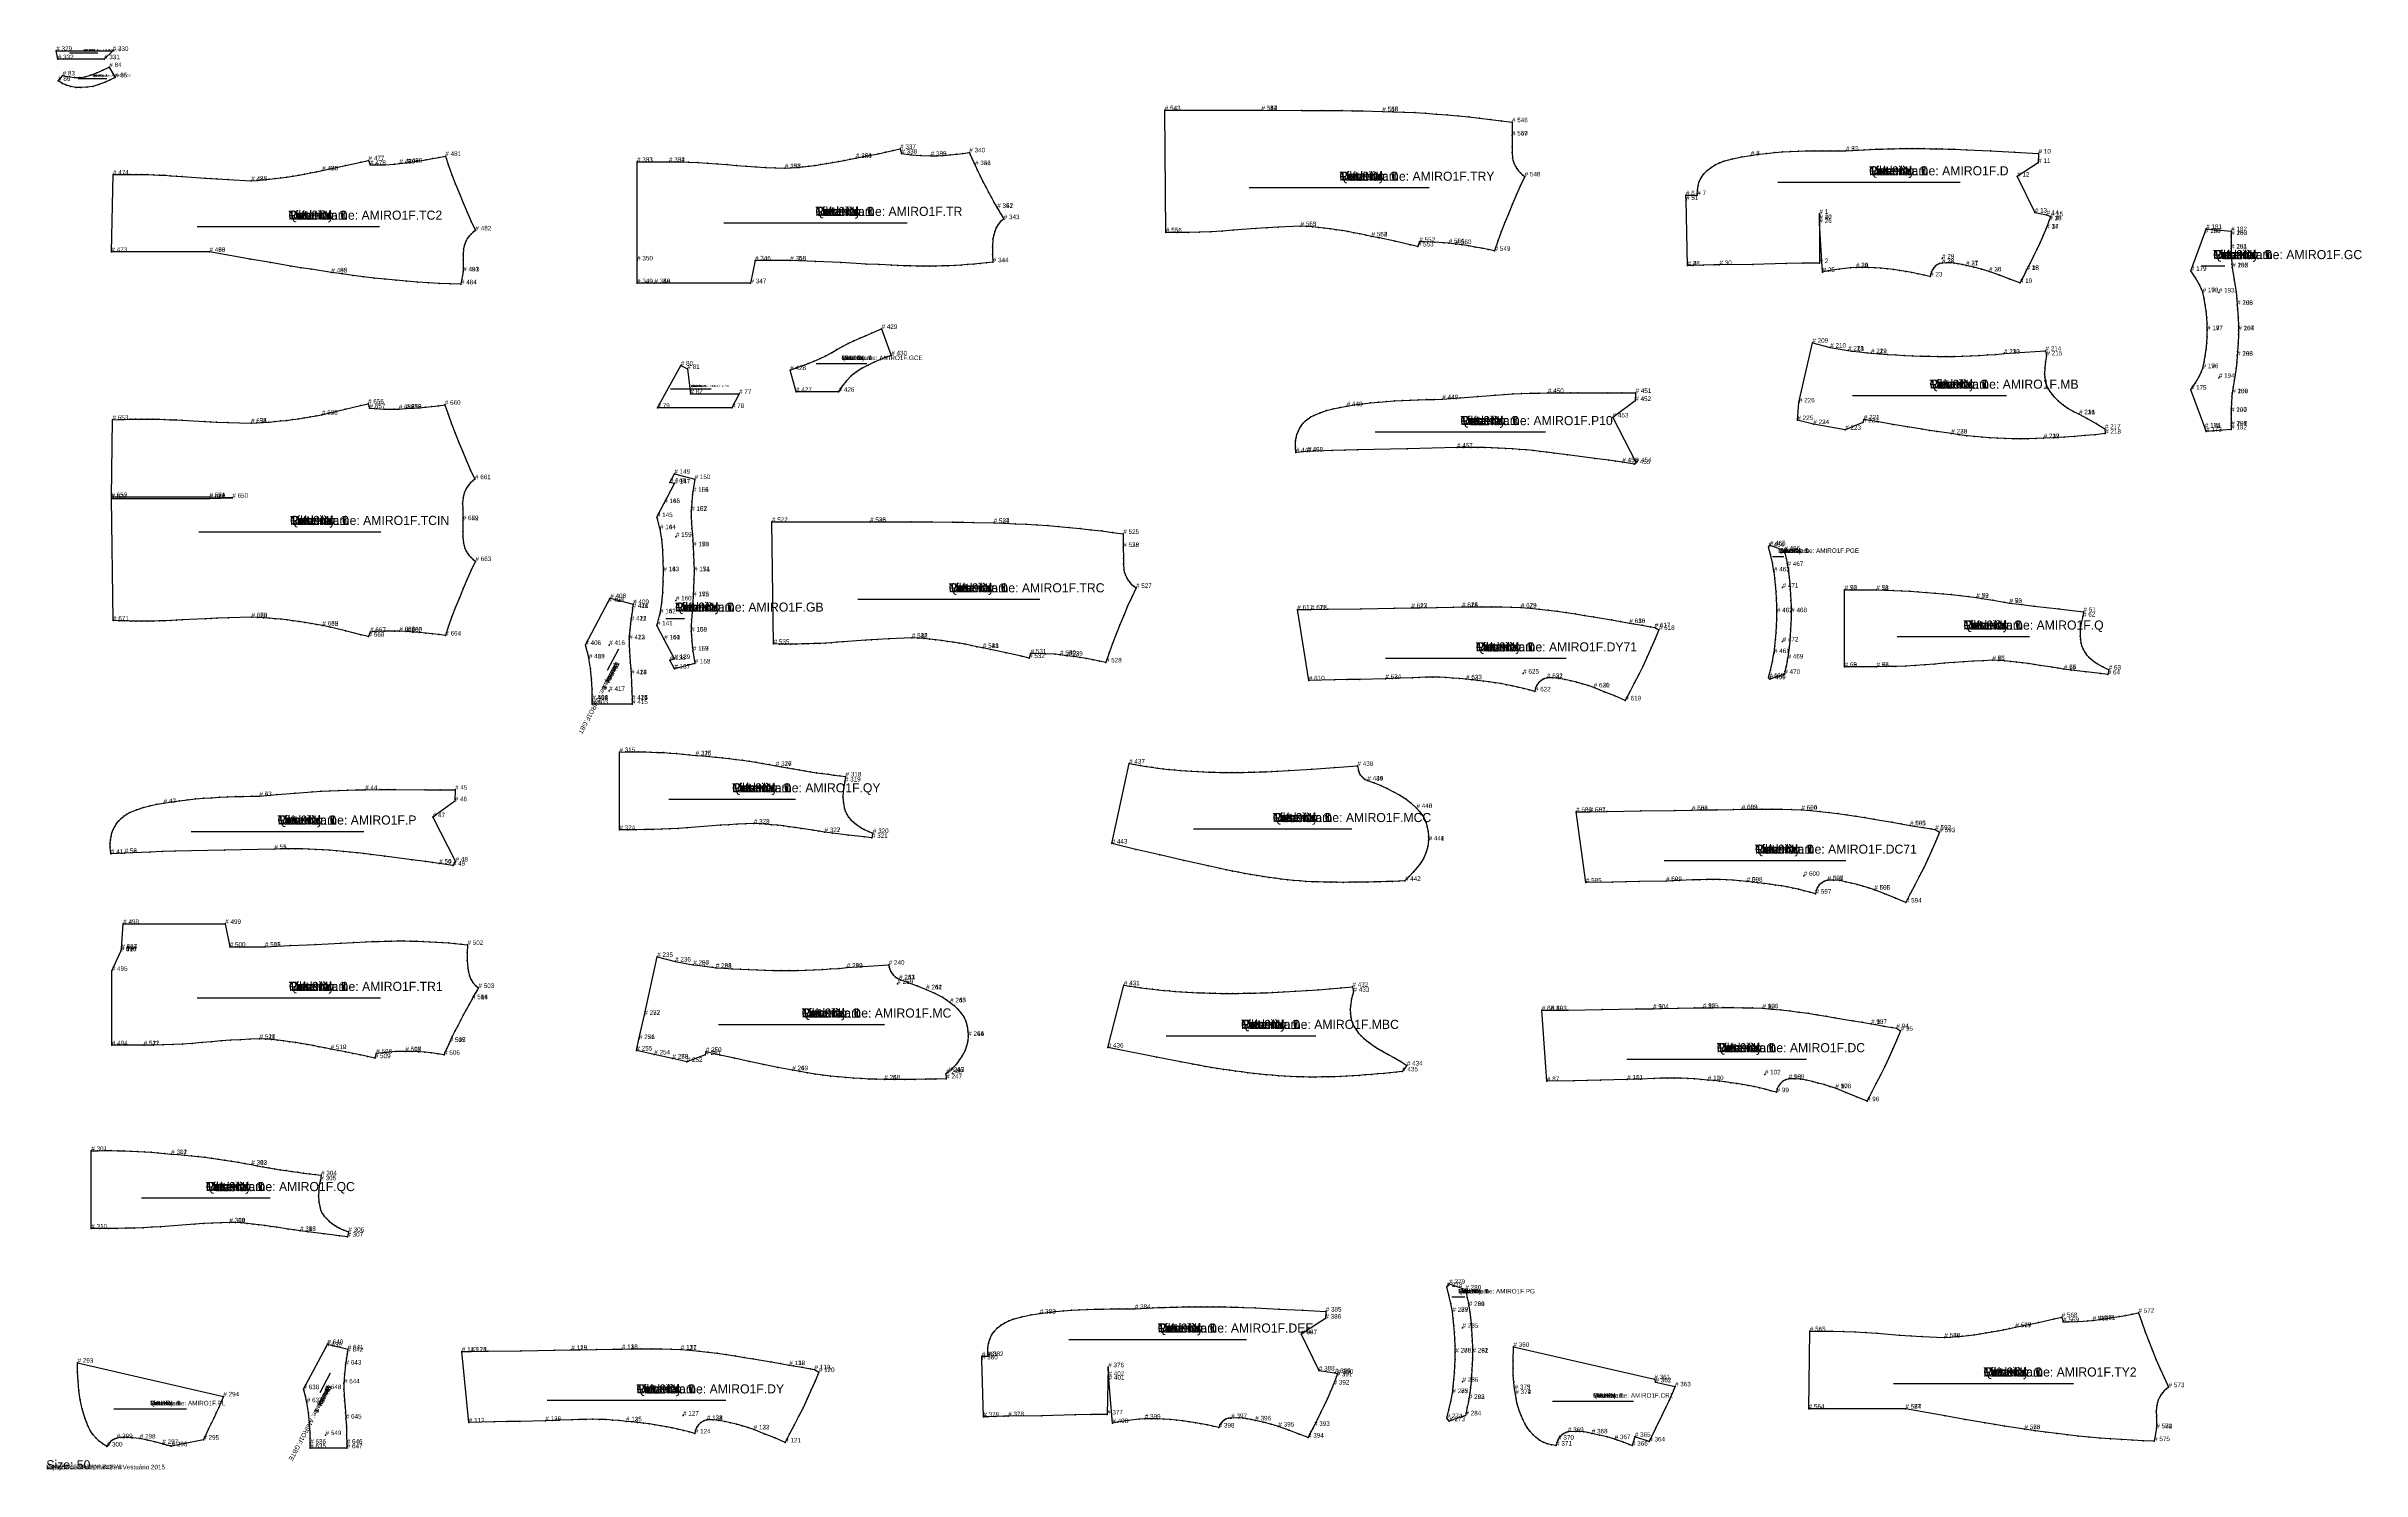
# Model space of a CAD drawing. Header units: metres. Extents: x 0 to 5078, y -3 to 3122.
import ezdxf

# ---------------------------------------------------------------- set-up
doc = ezdxf.new("R2010")
doc.units = ezdxf.units.M

# ---------------------------------------------------------------- blocks, each defined once
blk = doc.blocks.new('1')
at = {"layer": '1'}
blk.add_lwpolyline([(3888.9, 2754.6), (3888.9, 2646.6), (3852.3, 2646.2), (3815.8, 2645.6), (3742.7, 2643.8), (3669.6, 2642.5), (3657.7, 2642.4), (3633.8, 2642), (3611, 2641.5), (3599.6, 2641.2), (3596.4, 2784.8), (3596.1, 2795.3), (3621, 2795.6), (3621.2, 2806.2), (3622.7, 2816), (3625.4, 2825.2), (3629.5, 2833.7), (3635.4, 2842.1), (3642.7, 2849.7), (3651.1, 2856.4), (3660.1, 2862), (3669.4, 2866.5), (3678.9, 2870.1), (3698.5, 2875.6), (3718.4, 2879.9), (3738.6, 2882.8), (3755.9, 2885.2), (3773.1, 2887.3), (3790.5, 2889), (3807.8, 2890.4), (3825.2, 2891.4), (3842.6, 2892), (3860, 2892.5), (3877.4, 2892.7), (3894.8, 2893), (3912.3, 2893.1), (3929.7, 2893.2), (3947.1, 2893.1), (3960.3, 2893.9), (3973.5, 2894.6), (3986.7, 2895.3), (3999.9, 2895.9), (4013.1, 2896.4), (4026.3, 2896.8), (4039.5, 2897.2), (4052.7, 2897.5), (4065.9, 2897.7), (4079.1, 2897.8), (4092.3, 2897.8), (4105.6, 2897.8), (4118.8, 2897.7), (4132, 2897.5), (4145.2, 2897.3), (4158.4, 2897), (4171.6, 2896.6), (4184.8, 2896.2), (4211.2, 2895.2), (4264, 2892.8), (4316.7, 2890.1), (4369.5, 2887), (4368.6, 2866.3), (4322.6, 2836.2), (4361.2, 2757.4), (4387, 2752.5), (4396.4, 2749.1), (4393, 2740.3), (4386.3, 2722.4), (4379.7, 2707), (4372.9, 2691.7), (4365.7, 2676.5), (4358.3, 2661.4), (4350.9, 2646.4), (4343.3, 2631.5), (4340.9, 2626.7), (4336.1, 2617.1), (4331.2, 2607.6), (4328.7, 2602.9), (4306.1, 2611.3), (4283.7, 2620), (4261, 2628.2), (4244.3, 2633.1), (4227.5, 2637.6), (4210.5, 2641.6), (4201.9, 2643.7), (4193.2, 2645.2), (4184.3, 2646.3), (4175.5, 2646.9), (4166.6, 2646.9), (4157.7, 2646.5), (4152.5, 2645.3), (4147.8, 2643.2), (4143.5, 2640.2), (4139.9, 2636.4), (4136.9, 2632), (4134.7, 2627.3), (4132.9, 2622.4), (4131.7, 2617.2), (4118.3, 2620.4), (4105, 2623.3), (4091.6, 2625.9), (4078.1, 2628.3), (4064.6, 2630.4), (4051, 2632.3), (4037.4, 2633.9), (4023.8, 2635.2), (4010.2, 2636.1), (3996.5, 2636.8), (3982.8, 2637.1), (3969.1, 2637.2), (3956.8, 2636.1), (3932.3, 2633.3), (3907.9, 2629.3), (3895.7, 2626.9), (3888.9, 2734.4), (3888.9, 2742.8)], close=True, dxfattribs=at)
at = {"layer": '13'}
for p in [(3599.6, 2641.2), (4157.8, 2656.5)]:
    blk.add_point(p, dxfattribs=at)
at = {"layer": '2'}
for p in [(3738.6, 2882.8), (3947.1, 2893.1), (4368.6, 2866.3), (4369.5, 2887), (3596.1, 2795.3), (3621, 2795.6), (4322.6, 2836.2), (3596.4, 2784.8), (3888.9, 2754.6), (3888.9, 2742.8), (4361.2, 2757.4), (4387, 2752.5), (4396.4, 2749.1), (3888.9, 2734.4), (4386.3, 2722.4), (4393, 2740.3), (3599.6, 2641.2), (3669.6, 2642.5), (3888.9, 2646.6), (4157.7, 2646.5), (4210.5, 2641.6), (3895.7, 2626.9), (3969.1, 2637.2), (4131.7, 2617.2), (4261, 2628.2), (4328.7, 2602.9), (4343.3, 2631.5)]:
    blk.add_point(p, dxfattribs=at)
at = {"layer": '3'}
for p in [(3973.5, 2894.6), (3986.7, 2895.3), (3999.9, 2895.9), (4013.1, 2896.4), (4026.3, 2896.8), (4039.5, 2897.2), (4052.7, 2897.5), (4065.9, 2897.7), (4079.1, 2897.8), (4092.3, 2897.8), (4105.6, 2897.8), (4118.8, 2897.7), (4132, 2897.5), (4145.2, 2897.3), (4158.4, 2897), (4171.6, 2896.6), (4184.8, 2896.2), (4211.2, 2895.2), (3642.7, 2849.7), (3651.1, 2856.4), (3660.1, 2862), (3669.4, 2866.5), (3678.9, 2870.1), (3698.5, 2875.6), (3718.4, 2879.9), (3755.9, 2885.2), (3773.1, 2887.3), (3790.5, 2889), (3807.8, 2890.4), (3825.2, 2891.4), (3842.6, 2892), (3860, 2892.5), (3877.4, 2892.7), (3894.8, 2893), (3912.3, 2893.1), (3929.7, 2893.2), (3960.3, 2893.9), (4264, 2892.8), (4316.7, 2890.1), (3621.2, 2806.2), (3622.7, 2816), (3625.4, 2825.2), (3629.5, 2833.7), (3635.4, 2842.1), (4372.9, 2691.7), (4379.7, 2707), (3611, 2641.5), (3633.8, 2642), (3657.7, 2642.4), (3742.7, 2643.8), (3815.8, 2645.6), (3852.3, 2646.2), (4147.8, 2643.2), (4152.5, 2645.3), (4166.6, 2646.9), (4175.5, 2646.9), (4184.3, 2646.3), (4193.2, 2645.2), (4201.9, 2643.7), (4350.9, 2646.4), (4358.3, 2661.4), (4365.7, 2676.5), (3907.9, 2629.3), (3932.3, 2633.3), (3956.8, 2636.1), (3982.8, 2637.1), (3996.5, 2636.8), (4010.2, 2636.1), (4023.8, 2635.2), (4037.4, 2633.9), (4051, 2632.3), (4064.6, 2630.4), (4078.1, 2628.3), (4091.6, 2625.9), (4105, 2623.3), (4118.3, 2620.4), (4132.9, 2622.4), (4134.7, 2627.3), (4136.9, 2632), (4139.9, 2636.4), (4143.5, 2640.2), (4227.5, 2637.6), (4244.3, 2633.1), (4283.7, 2620), (4306.1, 2611.3), (4331.2, 2607.6), (4336.1, 2617.1), (4340.9, 2626.7)]:
    blk.add_point(p, dxfattribs=at)
at = {"layer": '4'}
for p in [(3947.1, 2893.1, 7.5), (3596.4, 2784.8, 7.5), (3888.9, 2742.8, 7.5), (4386.3, 2722.4, 7.5), (4393, 2740.3, 5), (3669.6, 2642.5, 7.5), (4157.7, 2646.5, 7.5), (4210.5, 2641.6, 7.5), (3969.1, 2637.2, 7.5), (4261, 2628.2, 7.5), (4343.3, 2631.5, 7.5)]:
    blk.add_point(p, dxfattribs=at)
at = {"layer": '7'}
blk.add_line((3797.3, 2824.1), (4197.5, 2824.1), dxfattribs=at)
at = {"layer": '84'}
blk.add_lwpolyline([(3888.9, 2754.6), (3888.9, 2646.6), (3852.3, 2646.2), (3815.8, 2645.6), (3742.7, 2643.8), (3669.6, 2642.5), (3657.7, 2642.4), (3633.8, 2642), (3611, 2641.5), (3599.6, 2641.2), (3596.4, 2784.8), (3596.1, 2795.3), (3621, 2795.6), (3621.2, 2806.2), (3622.7, 2816), (3625.4, 2825.2), (3629.5, 2833.7), (3635.4, 2842.1), (3642.7, 2849.7), (3651.1, 2856.4), (3660.1, 2862), (3669.4, 2866.5), (3678.9, 2870.1), (3698.5, 2875.6), (3718.4, 2879.9), (3738.6, 2882.8), (3755.9, 2885.2), (3773.1, 2887.3), (3790.5, 2889), (3807.8, 2890.4), (3825.2, 2891.4), (3842.6, 2892), (3860, 2892.5), (3877.4, 2892.7), (3894.8, 2893), (3912.3, 2893.1), (3929.7, 2893.2), (3947.1, 2893.1), (3960.3, 2893.9), (3973.5, 2894.6), (3986.7, 2895.3), (3999.9, 2895.9), (4013.1, 2896.4), (4026.3, 2896.8), (4039.5, 2897.2), (4052.7, 2897.5), (4065.9, 2897.7), (4079.1, 2897.8), (4092.3, 2897.8), (4105.6, 2897.8), (4118.8, 2897.7), (4132, 2897.5), (4145.2, 2897.3), (4158.4, 2897), (4171.6, 2896.6), (4184.8, 2896.2), (4211.2, 2895.2), (4264, 2892.8), (4316.7, 2890.1), (4369.5, 2887), (4368.6, 2866.3), (4322.6, 2836.2), (4361.2, 2757.4), (4387, 2752.5), (4396.4, 2749.1), (4393, 2740.3), (4386.3, 2722.4), (4379.7, 2707), (4372.9, 2691.7), (4365.7, 2676.5), (4358.3, 2661.4), (4350.9, 2646.4), (4343.3, 2631.5), (4340.9, 2626.7), (4336.1, 2617.1), (4331.2, 2607.6), (4328.7, 2602.9), (4306.1, 2611.3), (4283.7, 2620), (4261, 2628.2), (4244.3, 2633.1), (4227.5, 2637.6), (4210.5, 2641.6), (4201.9, 2643.7), (4193.2, 2645.2), (4184.3, 2646.3), (4175.5, 2646.9), (4166.6, 2646.9), (4157.7, 2646.5), (4152.5, 2645.3), (4147.8, 2643.2), (4143.5, 2640.2), (4139.9, 2636.4), (4136.9, 2632), (4134.7, 2627.3), (4132.9, 2622.4), (4131.7, 2617.2), (4118.3, 2620.4), (4105, 2623.3), (4091.6, 2625.9), (4078.1, 2628.3), (4064.6, 2630.4), (4051, 2632.3), (4037.4, 2633.9), (4023.8, 2635.2), (4010.2, 2636.1), (3996.5, 2636.8), (3982.8, 2637.1), (3969.1, 2637.2), (3956.8, 2636.1), (3932.3, 2633.3), (3907.9, 2629.3), (3895.7, 2626.9), (3888.9, 2734.4), (3888.9, 2742.8)], close=True, dxfattribs=at)
at = {"layer": '1'}
for s, height, p in [('# 32', 10, (3947.1, 2893.1)), ('Tilt: 0', 20, (3997.4, 2839.1)), ('Quantity: 1', 20, (3997.4, 2839.1)), ('Piece Name: AMIRO1F.D', 20, (3997.4, 2839.1)), ('Rotation: 0', 20, (3997.4, 2839.1)), ('Fold: N', 20, (3997.4, 2839.1)), ('Material: 1', 20, (3997.4, 2839.1)), ('# 31', 10, (3596.4, 2784.8)), ('# 40', 10, (3888.9, 2742.8)), ('# 33', 10, (4393, 2740.3)), ('# 34', 10, (4386.3, 2722.4)), ('# 30', 10, (3669.6, 2642.5)), ('# 39', 10, (3969.1, 2637.2)), ('# 38', 10, (4157.7, 2646.5)), ('# 37', 10, (4210.5, 2641.6)), ('# 35', 10, (4343.3, 2631.5)), ('# 36', 10, (4261, 2628.2)), ('Size: 50', 10, (0, 0))]:
    blk.add_text(s, height=height, dxfattribs=at).set_placement(p)
at = {"layer": '13'}
for s, p in [('# 28', (3599.6, 2641.2)), ('# 29', (4157.8, 2656.5))]:
    blk.add_text(s, height=10, dxfattribs=at).set_placement(p)
at = {"layer": '2'}
for s, p in [('# 9', (3947.1, 2893.1)), ('# 10', (4369.5, 2887)), ('# 8', (3738.6, 2882.8)), ('# 12', (4322.6, 2836.2)), ('# 11', (4368.6, 2866.3)), ('# 6', (3596.1, 2795.3)), ('# 5', (3596.4, 2784.8)), ('# 7', (3621, 2795.6)), ('# 1', (3888.9, 2754.6)), ('# 27', (3888.9, 2742.8)), ('# 26', (3888.9, 2734.4)), ('# 13', (4361.2, 2757.4)), ('# 14', (4387, 2752.5)), ('# 16', (4393, 2740.3)), ('# 15', (4396.4, 2749.1)), ('# 17', (4386.3, 2722.4)), ('# 4', (3599.6, 2641.2)), ('# 3', (3669.6, 2642.5)), ('# 2', (3888.9, 2646.6)), ('# 24', (3969.1, 2637.2)), ('# 22', (4157.7, 2646.5)), ('# 21', (4210.5, 2641.6)), ('# 18', (4343.3, 2631.5)), ('# 25', (3895.7, 2626.9)), ('# 23', (4131.7, 2617.2)), ('# 20', (4261, 2628.2)), ('# 19', (4328.7, 2602.9))]:
    blk.add_text(s, height=10, dxfattribs=at).set_placement(p)
blk = doc.blocks.new('2')
at = {"layer": '1'}
blk.add_lwpolyline([(141.8, 1350.3), (140.7, 1358.1), (140.1, 1365.8), (140.2, 1373.4), (140.9, 1381), (142.1, 1388.6), (144, 1396.2), (146.6, 1403.5), (150, 1410.5), (154, 1416.9), (158.8, 1422.9), (164.2, 1428.3), (170.1, 1433.2), (176.5, 1437.5), (183.3, 1441.2), (197.6, 1447.2), (212.3, 1452), (227.2, 1455.8), (242.2, 1459.1), (257.4, 1461.8), (274.8, 1464.5), (292.2, 1466.9), (309.6, 1469), (327.1, 1470.8), (344.6, 1472.3), (362.2, 1473.5), (379.7, 1474.5), (397.3, 1475.3), (414.9, 1475.9), (432.4, 1476.5), (450, 1476.8), (467.6, 1477), (506.2, 1480.3), (544.8, 1483.4), (583.4, 1486.3), (602.7, 1487.6), (622, 1488.7), (641.4, 1489.6), (660.7, 1490.3), (680.1, 1490.7), (699.4, 1491), (732.3, 1491.3), (748.7, 1491.4), (765.2, 1491.4), (830.9, 1491), (863.8, 1490.9), (896.7, 1491), (895.9, 1465.7), (847.7, 1430.7), (897.8, 1333.7), (891.7, 1324.5), (861.9, 1329), (846.9, 1331.2), (831.9, 1333.3), (801.9, 1337.4), (741.7, 1345.3), (711.7, 1349.1), (696.6, 1350.9), (681.6, 1352.7), (666.5, 1354.3), (651.5, 1355.9), (636.4, 1357.2), (621.3, 1358.4), (606.2, 1359.4), (591.1, 1360.1), (576, 1360.7), (560.8, 1361.1), (545.7, 1361.3), (530.5, 1361.3), (515.4, 1361.2), (500.2, 1360.9), (390.9, 1358.5), (281.6, 1356.1), (254.1, 1355.3), (226.7, 1354.4), (171.8, 1352.2)], close=True, dxfattribs=at)
at = {"layer": '2'}
for p in [(467.6, 1477), (699.4, 1491), (896.7, 1491), (257.4, 1461.8), (847.7, 1430.7), (895.9, 1465.7), (141.8, 1350.3), (171.8, 1352.2), (500.2, 1360.9), (861.9, 1329), (891.7, 1324.5), (897.8, 1333.7)]:
    blk.add_point(p, dxfattribs=at)
at = {"layer": '3'}
for p in [(362.2, 1473.5), (379.7, 1474.5), (397.3, 1475.3), (414.9, 1475.9), (432.4, 1476.5), (450, 1476.8), (506.2, 1480.3), (544.8, 1483.4), (583.4, 1486.3), (602.7, 1487.6), (622, 1488.7), (641.4, 1489.6), (660.7, 1490.3), (680.1, 1490.7), (732.3, 1491.3), (748.7, 1491.4), (765.2, 1491.4), (830.9, 1491), (863.8, 1490.9), (158.8, 1422.9), (164.2, 1428.3), (170.1, 1433.2), (176.5, 1437.5), (183.3, 1441.2), (197.6, 1447.2), (212.3, 1452), (227.2, 1455.8), (242.2, 1459.1), (274.8, 1464.5), (292.2, 1466.9), (309.6, 1469), (327.1, 1470.8), (344.6, 1472.3), (140.2, 1373.4), (140.9, 1381), (142.1, 1388.6), (144, 1396.2), (146.6, 1403.5), (150, 1410.5), (154, 1416.9), (140.1, 1365.8), (140.7, 1358.1), (226.7, 1354.4), (254.1, 1355.3), (281.6, 1356.1), (390.9, 1358.5), (515.4, 1361.2), (530.5, 1361.3), (545.7, 1361.3), (560.8, 1361.1), (576, 1360.7), (591.1, 1360.1), (606.2, 1359.4), (621.3, 1358.4), (636.4, 1357.2), (651.5, 1355.9), (666.5, 1354.3), (681.6, 1352.7), (696.6, 1350.9), (711.7, 1349.1), (741.7, 1345.3), (801.9, 1337.4), (831.9, 1333.3), (846.9, 1331.2)]:
    blk.add_point(p, dxfattribs=at)
at = {"layer": '4'}
for p in [(467.6, 1477, 7.5), (171.8, 1352.2, 7.5), (500.2, 1360.9, 7.5), (861.9, 1329, 7.5)]:
    blk.add_point(p, dxfattribs=at)
at = {"layer": '7'}
blk.add_line((317.7, 1399.6), (696.5, 1399.6), dxfattribs=at)
at = {"layer": '84'}
blk.add_lwpolyline([(141.8, 1350.3), (140.7, 1358.1), (140.1, 1365.8), (140.2, 1373.4), (140.9, 1381), (142.1, 1388.6), (144, 1396.2), (146.6, 1403.5), (150, 1410.5), (154, 1416.9), (158.8, 1422.9), (164.2, 1428.3), (170.1, 1433.2), (176.5, 1437.5), (183.3, 1441.2), (197.6, 1447.2), (212.3, 1452), (227.2, 1455.8), (242.2, 1459.1), (257.4, 1461.8), (274.8, 1464.5), (292.2, 1466.9), (309.6, 1469), (327.1, 1470.8), (344.6, 1472.3), (362.2, 1473.5), (379.7, 1474.5), (397.3, 1475.3), (414.9, 1475.9), (432.4, 1476.5), (450, 1476.8), (467.6, 1477), (506.2, 1480.3), (544.8, 1483.4), (583.4, 1486.3), (602.7, 1487.6), (622, 1488.7), (641.4, 1489.6), (660.7, 1490.3), (680.1, 1490.7), (699.4, 1491), (732.3, 1491.3), (748.7, 1491.4), (765.2, 1491.4), (830.9, 1491), (863.8, 1490.9), (896.7, 1491), (895.9, 1465.7), (847.7, 1430.7), (897.8, 1333.7), (891.7, 1324.5), (861.9, 1329), (846.9, 1331.2), (831.9, 1333.3), (801.9, 1337.4), (741.7, 1345.3), (711.7, 1349.1), (696.6, 1350.9), (681.6, 1352.7), (666.5, 1354.3), (651.5, 1355.9), (636.4, 1357.2), (621.3, 1358.4), (606.2, 1359.4), (591.1, 1360.1), (576, 1360.7), (560.8, 1361.1), (545.7, 1361.3), (530.5, 1361.3), (515.4, 1361.2), (500.2, 1360.9), (390.9, 1358.5), (281.6, 1356.1), (254.1, 1355.3), (226.7, 1354.4), (171.8, 1352.2)], close=True, dxfattribs=at)
at = {"layer": '1'}
for s, height, p in [('# 53', 10, (467.6, 1477)), ('Tilt: 0', 20, (507.1, 1414.6)), ('Quantity: 1', 20, (507.1, 1414.6)), ('Piece Name: AMIRO1F.P', 20, (507.1, 1414.6)), ('Rotation: 0', 20, (507.1, 1414.6)), ('Fold: N', 20, (507.1, 1414.6)), ('Material: 1', 20, (507.1, 1414.6)), ('# 56', 10, (171.8, 1352.2)), ('# 55', 10, (500.2, 1360.9)), ('# 54', 10, (861.9, 1329)), ('Size: 50', 20, (0, 0))]:
    blk.add_text(s, height=height, dxfattribs=at).set_placement(p)
at = {"layer": '2'}
for s, p in [('# 43', (467.6, 1477)), ('# 44', (699.4, 1491)), ('# 46', (895.9, 1465.7)), ('# 45', (896.7, 1491)), ('# 42', (257.4, 1461.8)), ('# 47', (847.7, 1430.7)), ('# 41', (141.8, 1350.3)), ('# 52', (171.8, 1352.2)), ('# 51', (500.2, 1360.9)), ('# 50', (861.9, 1329)), ('# 49', (891.7, 1324.5)), ('# 48', (897.8, 1333.7))]:
    blk.add_text(s, height=10, dxfattribs=at).set_placement(p)
blk = doc.blocks.new('3')
at = {"layer": '1'}
blk.add_lwpolyline([(3944.1, 1929.5), (4013.7, 1929.5), (4032, 1928.9), (4050.4, 1928.2), (4068.7, 1927.4), (4087, 1926.4), (4105.3, 1925.3), (4123.7, 1924), (4142, 1922.5), (4160.2, 1920.9), (4178.5, 1919.2), (4196.8, 1917.2), (4215, 1915.1), (4233.2, 1912.8), (4245.3, 1910.8), (4269.6, 1906.8), (4293.8, 1902.7), (4305.9, 1900.7), (4333, 1897.2), (4360, 1894), (4414.1, 1887.8), (4468.2, 1881.6), (4466.9, 1871.1), (4463, 1856.8), (4460.9, 1842.4), (4460.5, 1827.7), (4461.2, 1820.4), (4462.5, 1813.1), (4464.5, 1806.1), (4467.3, 1799.4), (4470.8, 1793), (4474.9, 1787.1), (4479.9, 1781.7), (4485.4, 1776.7), (4497.5, 1768.1), (4510.1, 1760.7), (4523.4, 1754.5), (4521.2, 1743.9), (4505.2, 1745.8), (4473.2, 1749.7), (4441.1, 1753.5), (4425.1, 1755.5), (4412.1, 1757.7), (4399.1, 1759.8), (4373.1, 1763.9), (4360.1, 1765.9), (4347, 1767.8), (4334, 1769.6), (4320.9, 1771.2), (4307.8, 1772.5), (4294.7, 1773.6), (4281.5, 1774.5), (4268.3, 1775.2), (4247.1, 1774.2), (4225.9, 1773.2), (4204.7, 1771.9), (4183.6, 1770.5), (4162.4, 1768.7), (4141.2, 1766.9), (4120, 1765.2), (4098.8, 1763.7), (4077.7, 1762.5), (4056.5, 1761.7), (4035.3, 1761.2), (4014.1, 1760.9), (3944.1, 1760.9)], close=True, dxfattribs=at)
at = {"layer": '13'}
for p in [(3944.1, 1929.5), (3944.1, 1760.9)]:
    blk.add_point(p, dxfattribs=at)
at = {"layer": '2'}
for p in [(3944.1, 1929.5), (4013.7, 1929.5), (4233.2, 1912.8), (4305.9, 1900.7), (4468.2, 1881.6), (4466.9, 1871.1), (3944.1, 1760.9), (4014.1, 1760.9), (4268.3, 1775.2), (4425.1, 1755.5), (4521.2, 1743.9), (4523.4, 1754.5)]:
    blk.add_point(p, dxfattribs=at)
at = {"layer": '3'}
for p in [(4032, 1928.9), (4050.4, 1928.2), (4068.7, 1927.4), (4087, 1926.4), (4105.3, 1925.3), (4123.7, 1924), (4142, 1922.5), (4160.2, 1920.9), (4178.5, 1919.2), (4196.8, 1917.2), (4215, 1915.1), (4245.3, 1910.8), (4269.6, 1906.8), (4293.8, 1902.7), (4333, 1897.2), (4360, 1894), (4414.1, 1887.8), (4460.9, 1842.4), (4463, 1856.8), (4460.5, 1827.7), (4461.2, 1820.4), (4462.5, 1813.1), (4464.5, 1806.1), (4467.3, 1799.4), (4470.8, 1793), (4474.9, 1787.1), (4479.9, 1781.7), (4035.3, 1761.2), (4056.5, 1761.7), (4077.7, 1762.5), (4098.8, 1763.7), (4120, 1765.2), (4141.2, 1766.9), (4162.4, 1768.7), (4183.6, 1770.5), (4204.7, 1771.9), (4225.9, 1773.2), (4247.1, 1774.2), (4281.5, 1774.5), (4294.7, 1773.6), (4307.8, 1772.5), (4320.9, 1771.2), (4334, 1769.6), (4347, 1767.8), (4360.1, 1765.9), (4373.1, 1763.9), (4399.1, 1759.8), (4412.1, 1757.7), (4441.1, 1753.5), (4473.2, 1749.7), (4485.4, 1776.7), (4497.5, 1768.1), (4505.2, 1745.8), (4510.1, 1760.7)]:
    blk.add_point(p, dxfattribs=at)
at = {"layer": '4'}
for p in [(4013.7, 1929.5, 7.5), (4233.2, 1912.8, 7.5), (4305.9, 1900.7, 7.5), (4014.1, 1760.9, 7.5), (4268.3, 1775.2, 7.5), (4425.1, 1755.5, 7.5)]:
    blk.add_point(p, dxfattribs=at)
at = {"layer": '7'}
blk.add_line((4059.7, 1827.4), (4349.4, 1827.4), dxfattribs=at)
at = {"layer": '84'}
blk.add_lwpolyline([(3944.1, 1929.5), (4013.7, 1929.5), (4032, 1928.9), (4050.4, 1928.2), (4068.7, 1927.4), (4087, 1926.4), (4105.3, 1925.3), (4123.7, 1924), (4142, 1922.5), (4160.2, 1920.9), (4178.5, 1919.2), (4196.8, 1917.2), (4215, 1915.1), (4233.2, 1912.8), (4245.3, 1910.8), (4269.6, 1906.8), (4293.8, 1902.7), (4305.9, 1900.7), (4333, 1897.2), (4360, 1894), (4414.1, 1887.8), (4468.2, 1881.6), (4466.9, 1871.1), (4463, 1856.8), (4460.9, 1842.4), (4460.5, 1827.7), (4461.2, 1820.4), (4462.5, 1813.1), (4464.5, 1806.1), (4467.3, 1799.4), (4470.8, 1793), (4474.9, 1787.1), (4479.9, 1781.7), (4485.4, 1776.7), (4497.5, 1768.1), (4510.1, 1760.7), (4523.4, 1754.5), (4521.2, 1743.9), (4505.2, 1745.8), (4473.2, 1749.7), (4441.1, 1753.5), (4425.1, 1755.5), (4412.1, 1757.7), (4399.1, 1759.8), (4373.1, 1763.9), (4360.1, 1765.9), (4347, 1767.8), (4334, 1769.6), (4320.9, 1771.2), (4307.8, 1772.5), (4294.7, 1773.6), (4281.5, 1774.5), (4268.3, 1775.2), (4247.1, 1774.2), (4225.9, 1773.2), (4204.7, 1771.9), (4183.6, 1770.5), (4162.4, 1768.7), (4141.2, 1766.9), (4120, 1765.2), (4098.8, 1763.7), (4077.7, 1762.5), (4056.5, 1761.7), (4035.3, 1761.2), (4014.1, 1760.9), (3944.1, 1760.9)], close=True, dxfattribs=at)
at = {"layer": '1'}
for s, height, p in [('# 71', 10, (4013.7, 1929.5)), ('# 72', 10, (4233.2, 1912.8)), ('# 73', 10, (4305.9, 1900.7)), ('Tilt: 0', 20, (4204.5, 1842.4)), ('Quantity: 1', 20, (4204.5, 1842.4)), ('Piece Name: AMIRO1F.Q', 20, (4204.5, 1842.4)), ('Rotation: 0', 20, (4204.5, 1842.4)), ('Fold: N', 20, (4204.5, 1842.4)), ('Material: 1', 20, (4204.5, 1842.4)), ('# 75', 10, (4268.3, 1775.2)), ('# 76', 10, (4014.1, 1760.9)), ('# 74', 10, (4425.1, 1755.5)), ('Size: 50', 20, (0, 0))]:
    blk.add_text(s, height=height, dxfattribs=at).set_placement(p)
at = {"layer": '13'}
for s, p in [('# 70', (3944.1, 1929.5)), ('# 69', (3944.1, 1760.9))]:
    blk.add_text(s, height=10, dxfattribs=at).set_placement(p)
at = {"layer": '2'}
for s, p in [('# 57', (3944.1, 1929.5)), ('# 58', (4013.7, 1929.5)), ('# 59', (4233.2, 1912.8)), ('# 60', (4305.9, 1900.7)), ('# 62', (4466.9, 1871.1)), ('# 61', (4468.2, 1881.6)), ('# 66', (4268.3, 1775.2)), ('# 68', (3944.1, 1760.9)), ('# 67', (4014.1, 1760.9)), ('# 65', (4425.1, 1755.5)), ('# 64', (4521.2, 1743.9)), ('# 63', (4523.4, 1754.5))]:
    blk.add_text(s, height=10, dxfattribs=at).set_placement(p)
blk = doc.blocks.new('4')
at = {"layer": '1'}
blk.add_lwpolyline([(1519.4, 2359.6), (1503.8, 2328.9), (1340.5, 2328.9), (1391.6, 2421.7), (1406.1, 2414.3), (1412.6, 2359.6)], close=True, dxfattribs=at)
at = {"layer": '2'}
for p in [(1391.6, 2421.7), (1406.1, 2414.3), (1412.6, 2359.6), (1519.4, 2359.6), (1340.5, 2328.9), (1503.8, 2328.9)]:
    blk.add_point(p, dxfattribs=at)
at = {"layer": '7'}
blk.add_line((1368.9, 2370.7), (1458.4, 2370.7), dxfattribs=at)
at = {"layer": '84'}
blk.add_lwpolyline([(1519.4, 2359.6), (1503.8, 2328.9), (1340.5, 2328.9), (1391.6, 2421.7), (1406.1, 2414.3), (1412.6, 2359.6)], close=True, dxfattribs=at)
at = {"layer": '1'}
for s, height, p in [('Tilt: 0', 5, (1413.6, 2374.4)), ('Quantity: 1', 5, (1413.6, 2374.4)), ('Piece Name: AMIRO1F.BD', 5, (1413.6, 2374.4)), ('Rotation: 0', 5, (1413.6, 2374.4)), ('Fold: N', 5, (1413.6, 2374.4)), ('Material: 1', 5, (1413.6, 2374.4)), ('Size: 50', 20, (0, 0))]:
    blk.add_text(s, height=height, dxfattribs=at).set_placement(p)
at = {"layer": '2'}
for s, p in [('# 80', (1391.6, 2421.7)), ('# 81', (1406.1, 2414.3)), ('# 79', (1340.5, 2328.9)), ('# 82', (1412.6, 2359.6)), ('# 78', (1503.8, 2328.9)), ('# 77', (1519.4, 2359.6))]:
    blk.add_text(s, height=10, dxfattribs=at).set_placement(p)
blk = doc.blocks.new('5')
at = {"layer": '1'}
blk.add_lwpolyline([(35.9, 3058.3), (51.1, 3055.3), (62.1, 3054), (73.2, 3053.8), (85.1, 3055.4), (96.8, 3058.5), (110.7, 3063.7), (124.2, 3069.8), (138.2, 3076.5), (150.7, 3054), (139.9, 3048.5), (128.8, 3043.6), (115.5, 3038.3), (101.8, 3034.3), (88.8, 3032.2), (75.7, 3031.6), (64.6, 3032.1), (53.6, 3033.9), (44.5, 3036.8), (35.8, 3040.6), (25.8, 3046.3)], close=True, dxfattribs=at)
at = {"layer": '2'}
for p in [(35.9, 3058.3), (138.2, 3076.5), (150.7, 3054), (25.8, 3046.3)]:
    blk.add_point(p, dxfattribs=at)
at = {"layer": '3'}
for p in [(51.1, 3055.3), (62.1, 3054), (73.2, 3053.8), (85.1, 3055.4), (96.8, 3058.5), (110.7, 3063.7), (124.2, 3069.8), (139.9, 3048.5), (35.8, 3040.6), (44.5, 3036.8), (53.6, 3033.9), (64.6, 3032.1), (75.7, 3031.6), (88.8, 3032.2), (101.8, 3034.3), (115.5, 3038.3), (128.8, 3043.6)]:
    blk.add_point(p, dxfattribs=at)
at = {"layer": '7'}
blk.add_line((70.1, 3051.8), (132.5, 3051.8), dxfattribs=at)
at = {"layer": '84'}
blk.add_lwpolyline([(35.9, 3058.3), (51.1, 3055.3), (62.1, 3054), (73.2, 3053.8), (85.1, 3055.4), (96.8, 3058.5), (110.7, 3063.7), (124.2, 3069.8), (138.2, 3076.5), (150.7, 3054), (139.9, 3048.5), (128.8, 3043.6), (115.5, 3038.3), (101.8, 3034.3), (88.8, 3032.2), (75.7, 3031.6), (64.6, 3032.1), (53.6, 3033.9), (44.5, 3036.8), (35.8, 3040.6), (25.8, 3046.3)], close=True, dxfattribs=at)
at = {"layer": '1'}
for s, p in [('Tilt: 0', (101.3, 3055.6)), ('Quantity: 1', (101.3, 3055.6)), ('Piece Name: AMIRO1F.CX', (101.3, 3055.6)), ('Rotation: 0', (101.3, 3055.6)), ('Fold: N', (101.3, 3055.6)), ('Material: 1', (101.3, 3055.6)), ('Size: 50', (0, 0))]:
    blk.add_text(s, height=5, dxfattribs=at).set_placement(p)
at = {"layer": '2'}
for s, p in [('# 86', (25.8, 3046.3)), ('# 83', (35.9, 3058.3)), ('# 84', (138.2, 3076.5)), ('# 85', (150.7, 3054))]:
    blk.add_text(s, height=10, dxfattribs=at).set_placement(p)
blk = doc.blocks.new('6')
at = {"layer": '1'}
blk.add_lwpolyline([(3291.3, 851.6), (3280, 1007.2), (3300, 1007.1), (3337.3, 1007.7), (3412, 1008.9), (3486.7, 1010.1), (3524, 1010.7), (3542.2, 1011), (3578.7, 1011.7), (3615.1, 1012.4), (3633.3, 1012.7), (3655.1, 1012.9), (3676.9, 1013), (3698.8, 1013), (3720.6, 1012.8), (3742.4, 1012.3), (3764.2, 1011.6), (3784.2, 1009.9), (3804.2, 1008), (3824.1, 1005.8), (3844, 1003.3), (3863.8, 1000.5), (3883.7, 997.4), (3903.4, 994.2), (3923.2, 990.9), (3962.8, 984.2), (3982.5, 980.8), (4002.3, 977.3), (4011.5, 975.7), (4030, 972.6), (4048.5, 969.5), (4057.7, 967.9), (4066.9, 962.2), (4058.6, 942.4), (4050.1, 922.8), (4041.4, 903.2), (4032.3, 883.9), (4022.6, 864.8), (4012.7, 845.8), (4002.9, 826.8), (3993.2, 807.7), (3970.3, 817.6), (3947.1, 826.8), (3924, 836.2), (3911.5, 840.2), (3898.9, 844), (3886.2, 847.4), (3873.4, 850.7), (3860.6, 853.7), (3847.6, 856.1), (3834.6, 857.1), (3821.5, 856.9), (3814.5, 854.8), (3808.5, 851.4), (3803.3, 846.6), (3799.2, 840.9), (3796.4, 834.5), (3795, 827.4), (3782.6, 830.8), (3770.2, 834), (3757.7, 837), (3745.2, 839.7), (3732.7, 842.2), (3720.1, 844.4), (3707.5, 846.4), (3694.9, 848.3), (3682.2, 849.9), (3669.5, 851.4), (3656.8, 852.8), (3644.1, 853.9), (3629.3, 855.5), (3614.6, 856.8), (3599.9, 857.8), (3585.1, 858.3), (3570.4, 858.5), (3555.6, 858.4), (3540.9, 858), (3526.1, 857.5), (3496.6, 856.4), (3481.9, 855.7), (3467.2, 855), (3408.5, 853.8), (3379.2, 853.2), (3349.9, 852.7)], close=True, dxfattribs=at)
at = {"layer": '13'}
blk.add_point((3769.2, 866.6), dxfattribs=at)
at = {"layer": '2'}
for p in [(3280, 1007.2), (3300, 1007.1), (3524, 1010.7), (3633.3, 1012.7), (3764.2, 1011.6), (4002.3, 977.3), (4057.7, 967.9), (4066.9, 962.2), (3291.3, 851.6), (3467.2, 855), (3644.1, 853.9), (3795, 827.4), (3821.5, 856.9), (3924, 836.2), (3993.2, 807.7)]:
    blk.add_point(p, dxfattribs=at)
at = {"layer": '3'}
for p in [(3337.3, 1007.7), (3412, 1008.9), (3486.7, 1010.1), (3542.2, 1011), (3578.7, 1011.7), (3615.1, 1012.4), (3655.1, 1012.9), (3676.9, 1013), (3698.8, 1013), (3720.6, 1012.8), (3742.4, 1012.3), (3784.2, 1009.9), (3804.2, 1008), (3824.1, 1005.8), (3844, 1003.3), (3863.8, 1000.5), (3883.7, 997.4), (3903.4, 994.2), (3923.2, 990.9), (3962.8, 984.2), (3982.5, 980.8), (4011.5, 975.7), (4030, 972.6), (4048.5, 969.5), (4050.1, 922.8), (4058.6, 942.4), (4022.6, 864.8), (4032.3, 883.9), (4041.4, 903.2), (3349.9, 852.7), (3379.2, 853.2), (3408.5, 853.8), (3481.9, 855.7), (3496.6, 856.4), (3526.1, 857.5), (3540.9, 858), (3555.6, 858.4), (3570.4, 858.5), (3585.1, 858.3), (3599.9, 857.8), (3614.6, 856.8), (3629.3, 855.5), (3656.8, 852.8), (3669.5, 851.4), (3682.2, 849.9), (3694.9, 848.3), (3707.5, 846.4), (3720.1, 844.4), (3732.7, 842.2), (3745.2, 839.7), (3757.7, 837), (3770.2, 834), (3782.6, 830.8), (3796.4, 834.5), (3799.2, 840.9), (3803.3, 846.6), (3808.5, 851.4), (3814.5, 854.8), (3834.6, 857.1), (3847.6, 856.1), (3860.6, 853.7), (3873.4, 850.7), (3886.2, 847.4), (3898.9, 844), (3911.5, 840.2), (3947.1, 826.8), (3970.3, 817.6), (4002.9, 826.8), (4012.7, 845.8)]:
    blk.add_point(p, dxfattribs=at)
at = {"layer": '4'}
for p in [(3300, 1007.1, 7.5), (3524, 1010.7, 7.5), (3633.3, 1012.7, 7.5), (3764.2, 1011.6, 7.5), (4002.3, 977.3, 7.5), (3467.2, 855, 7.5), (3644.1, 853.9, 7.5), (3821.5, 856.9, 7.5), (3924, 836.2, 7.5)]:
    blk.add_point(p, dxfattribs=at)
at = {"layer": '7'}
blk.add_line((3466.8, 900.1), (3860.3, 900.1), dxfattribs=at)
at = {"layer": '84'}
blk.add_lwpolyline([(3291.3, 851.6), (3280, 1007.2), (3300, 1007.1), (3337.3, 1007.7), (3412, 1008.9), (3486.7, 1010.1), (3524, 1010.7), (3542.2, 1011), (3578.7, 1011.7), (3615.1, 1012.4), (3633.3, 1012.7), (3655.1, 1012.9), (3676.9, 1013), (3698.8, 1013), (3720.6, 1012.8), (3742.4, 1012.3), (3764.2, 1011.6), (3784.2, 1009.9), (3804.2, 1008), (3824.1, 1005.8), (3844, 1003.3), (3863.8, 1000.5), (3883.7, 997.4), (3903.4, 994.2), (3923.2, 990.9), (3962.8, 984.2), (3982.5, 980.8), (4002.3, 977.3), (4011.5, 975.7), (4030, 972.6), (4048.5, 969.5), (4057.7, 967.9), (4066.9, 962.2), (4058.6, 942.4), (4050.1, 922.8), (4041.4, 903.2), (4032.3, 883.9), (4022.6, 864.8), (4012.7, 845.8), (4002.9, 826.8), (3993.2, 807.7), (3970.3, 817.6), (3947.1, 826.8), (3924, 836.2), (3911.5, 840.2), (3898.9, 844), (3886.2, 847.4), (3873.4, 850.7), (3860.6, 853.7), (3847.6, 856.1), (3834.6, 857.1), (3821.5, 856.9), (3814.5, 854.8), (3808.5, 851.4), (3803.3, 846.6), (3799.2, 840.9), (3796.4, 834.5), (3795, 827.4), (3782.6, 830.8), (3770.2, 834), (3757.7, 837), (3745.2, 839.7), (3732.7, 842.2), (3720.1, 844.4), (3707.5, 846.4), (3694.9, 848.3), (3682.2, 849.9), (3669.5, 851.4), (3656.8, 852.8), (3644.1, 853.9), (3629.3, 855.5), (3614.6, 856.8), (3599.9, 857.8), (3585.1, 858.3), (3570.4, 858.5), (3555.6, 858.4), (3540.9, 858), (3526.1, 857.5), (3496.6, 856.4), (3481.9, 855.7), (3467.2, 855), (3408.5, 853.8), (3379.2, 853.2), (3349.9, 852.7)], close=True, dxfattribs=at)
at = {"layer": '1'}
for s, height, p in [('# 103', 10, (3300, 1007.1)), ('# 104', 10, (3524, 1010.7)), ('# 105', 10, (3633.3, 1012.7)), ('# 106', 10, (3764.2, 1011.6)), ('# 107', 10, (4002.3, 977.3)), ('Tilt: 0', 20, (3663.5, 915.1)), ('Quantity: 1', 20, (3663.5, 915.1)), ('Piece Name: AMIRO1F.DC', 20, (3663.5, 915.1)), ('Rotation: 0', 20, (3663.5, 915.1)), ('Fold: N', 20, (3663.5, 915.1)), ('Material: 1', 20, (3663.5, 915.1)), ('# 111', 10, (3467.2, 855)), ('# 110', 10, (3644.1, 853.9)), ('# 109', 10, (3821.5, 856.9)), ('# 108', 10, (3924, 836.2)), ('Size: 50', 5, (0, 0))]:
    blk.add_text(s, height=height, dxfattribs=at).set_placement(p)
at = {"layer": '13'}
blk.add_text('# 102', height=10, dxfattribs=at).set_placement((3769.2, 866.6))
at = {"layer": '2'}
for s, p in [('# 88', (3280, 1007.2)), ('# 89', (3300, 1007.1)), ('# 90', (3524, 1010.7)), ('# 91', (3633.3, 1012.7)), ('# 92', (3764.2, 1011.6)), ('# 93', (4002.3, 977.3)), ('# 94', (4057.7, 967.9)), ('# 95', (4066.9, 962.2)), ('# 101', (3467.2, 855)), ('# 100', (3644.1, 853.9)), ('# 98', (3821.5, 856.9)), ('# 87', (3291.3, 851.6)), ('# 99', (3795, 827.4)), ('# 97', (3924, 836.2)), ('# 96', (3993.2, 807.7))]:
    blk.add_text(s, height=10, dxfattribs=at).set_placement(p)
blk = doc.blocks.new('7')
at = {"layer": '1'}
blk.add_lwpolyline([(926.6, 102.9), (911.3, 258.6), (931.3, 258.5), (968, 259.1), (1041.3, 260.3), (1114.7, 261.5), (1151.4, 262.1), (1169.9, 262.4), (1207, 263.1), (1244.1, 263.7), (1262.6, 264), (1284.1, 264.3), (1305.6, 264.4), (1327.1, 264.3), (1348.6, 264.1), (1370.1, 263.6), (1391.6, 262.9), (1411.6, 261.2), (1431.5, 259.3), (1451.4, 257.1), (1471.3, 254.6), (1491.2, 251.8), (1511, 248.8), (1530.8, 245.6), (1550.6, 242.3), (1590.1, 235.6), (1609.9, 232.2), (1629.6, 228.6), (1638.9, 227.1), (1657.4, 223.9), (1675.8, 220.8), (1685.1, 219.3), (1694.3, 213.5), (1686, 193.8), (1677.5, 174.2), (1668.8, 154.6), (1659.7, 135.2), (1650, 116.1), (1640, 97.2), (1630.2, 78.1), (1620.5, 59), (1597.7, 69), (1574.5, 78.2), (1551.4, 87.6), (1538.8, 91.6), (1526.2, 95.3), (1513.5, 98.8), (1500.8, 102), (1487.9, 105.1), (1475, 107.4), (1462, 108.5), (1448.8, 108.3), (1441.9, 106.2), (1435.8, 102.8), (1430.6, 98), (1426.5, 92.2), (1423.8, 85.8), (1422.3, 78.7), (1410, 82.2), (1397.6, 85.4), (1385.1, 88.4), (1372.6, 91.1), (1360, 93.5), (1347.5, 95.8), (1334.9, 97.8), (1322.2, 99.6), (1309.6, 101.3), (1296.9, 102.8), (1284.2, 104.1), (1271.4, 105.3), (1256.7, 106.9), (1241.9, 108.2), (1227.2, 109.2), (1212.4, 109.7), (1197.7, 109.9), (1183, 109.7), (1168.2, 109.3), (1153.5, 108.8), (1124, 107.7), (1109.2, 107.1), (1094.5, 106.3), (1038.5, 105.1), (1010.6, 104.6), (982.6, 104.1)], close=True, dxfattribs=at)
at = {"layer": '13'}
blk.add_point((1396.6, 117.9), dxfattribs=at)
at = {"layer": '2'}
for p in [(911.3, 258.6), (931.3, 258.5), (1151.4, 262.1), (1262.6, 264), (1391.6, 262.9), (1629.6, 228.6), (1685.1, 219.3), (1694.3, 213.5), (926.6, 102.9), (1094.5, 106.3), (1271.4, 105.3), (1448.8, 108.3), (1422.3, 78.7), (1551.4, 87.6), (1620.5, 59)]:
    blk.add_point(p, dxfattribs=at)
at = {"layer": '3'}
for p in [(968, 259.1), (1041.3, 260.3), (1114.7, 261.5), (1169.9, 262.4), (1207, 263.1), (1244.1, 263.7), (1284.1, 264.3), (1305.6, 264.4), (1327.1, 264.3), (1348.6, 264.1), (1370.1, 263.6), (1411.6, 261.2), (1431.5, 259.3), (1451.4, 257.1), (1471.3, 254.6), (1491.2, 251.8), (1511, 248.8), (1530.8, 245.6), (1550.6, 242.3), (1590.1, 235.6), (1609.9, 232.2), (1638.9, 227.1), (1657.4, 223.9), (1675.8, 220.8), (1668.8, 154.6), (1677.5, 174.2), (1686, 193.8), (982.6, 104.1), (1010.6, 104.6), (1038.5, 105.1), (1109.2, 107.1), (1124, 107.7), (1153.5, 108.8), (1168.2, 109.3), (1183, 109.7), (1197.7, 109.9), (1212.4, 109.7), (1227.2, 109.2), (1241.9, 108.2), (1256.7, 106.9), (1284.2, 104.1), (1296.9, 102.8), (1435.8, 102.8), (1441.9, 106.2), (1462, 108.5), (1475, 107.4), (1487.9, 105.1), (1500.8, 102), (1650, 116.1), (1659.7, 135.2), (1309.6, 101.3), (1322.2, 99.6), (1334.9, 97.8), (1347.5, 95.8), (1360, 93.5), (1372.6, 91.1), (1385.1, 88.4), (1397.6, 85.4), (1410, 82.2), (1423.8, 85.8), (1426.5, 92.2), (1430.6, 98), (1513.5, 98.8), (1526.2, 95.3), (1538.8, 91.6), (1574.5, 78.2), (1597.7, 69), (1630.2, 78.1), (1640, 97.2)]:
    blk.add_point(p, dxfattribs=at)
at = {"layer": '4'}
for p in [(931.3, 258.5, 7.5), (1151.4, 262.1, 7.5), (1262.6, 264, 7.5), (1391.6, 262.9, 7.5), (1629.6, 228.6, 7.5), (1094.5, 106.3, 7.5), (1271.4, 105.3, 7.5), (1448.8, 108.3, 7.5), (1551.4, 87.6, 7.5)]:
    blk.add_point(p, dxfattribs=at)
at = {"layer": '7'}
blk.add_line((1098.5, 151.5), (1490, 151.5), dxfattribs=at)
at = {"layer": '84'}
blk.add_lwpolyline([(926.6, 102.9), (911.3, 258.6), (931.3, 258.5), (968, 259.1), (1041.3, 260.3), (1114.7, 261.5), (1151.4, 262.1), (1169.9, 262.4), (1207, 263.1), (1244.1, 263.7), (1262.6, 264), (1284.1, 264.3), (1305.6, 264.4), (1327.1, 264.3), (1348.6, 264.1), (1370.1, 263.6), (1391.6, 262.9), (1411.6, 261.2), (1431.5, 259.3), (1451.4, 257.1), (1471.3, 254.6), (1491.2, 251.8), (1511, 248.8), (1530.8, 245.6), (1550.6, 242.3), (1590.1, 235.6), (1609.9, 232.2), (1629.6, 228.6), (1638.9, 227.1), (1657.4, 223.9), (1675.8, 220.8), (1685.1, 219.3), (1694.3, 213.5), (1686, 193.8), (1677.5, 174.2), (1668.8, 154.6), (1659.7, 135.2), (1650, 116.1), (1640, 97.2), (1630.2, 78.1), (1620.5, 59), (1597.7, 69), (1574.5, 78.2), (1551.4, 87.6), (1538.8, 91.6), (1526.2, 95.3), (1513.5, 98.8), (1500.8, 102), (1487.9, 105.1), (1475, 107.4), (1462, 108.5), (1448.8, 108.3), (1441.9, 106.2), (1435.8, 102.8), (1430.6, 98), (1426.5, 92.2), (1423.8, 85.8), (1422.3, 78.7), (1410, 82.2), (1397.6, 85.4), (1385.1, 88.4), (1372.6, 91.1), (1360, 93.5), (1347.5, 95.8), (1334.9, 97.8), (1322.2, 99.6), (1309.6, 101.3), (1296.9, 102.8), (1284.2, 104.1), (1271.4, 105.3), (1256.7, 106.9), (1241.9, 108.2), (1227.2, 109.2), (1212.4, 109.7), (1197.7, 109.9), (1183, 109.7), (1168.2, 109.3), (1153.5, 108.8), (1124, 107.7), (1109.2, 107.1), (1094.5, 106.3), (1038.5, 105.1), (1010.6, 104.6), (982.6, 104.1)], close=True, dxfattribs=at)
at = {"layer": '1'}
for s, height, p in [('# 128', 10, (931.3, 258.5)), ('# 129', 10, (1151.4, 262.1)), ('# 130', 10, (1262.6, 264)), ('# 131', 10, (1391.6, 262.9)), ('# 132', 10, (1629.6, 228.6)), ('Tilt: 0', 20, (1294.2, 166.5)), ('Quantity: 1', 20, (1294.2, 166.5)), ('Piece Name: AMIRO1F.DY', 20, (1294.2, 166.5)), ('Rotation: 0', 20, (1294.2, 166.5)), ('Fold: N', 20, (1294.2, 166.5)), ('Material: 1', 20, (1294.2, 166.5)), ('# 136', 10, (1094.5, 106.3)), ('# 135', 10, (1271.4, 105.3)), ('# 134', 10, (1448.8, 108.3)), ('# 133', 10, (1551.4, 87.6)), ('Size: 50', 20, (0, 0))]:
    blk.add_text(s, height=height, dxfattribs=at).set_placement(p)
at = {"layer": '13'}
blk.add_text('# 127', height=10, dxfattribs=at).set_placement((1396.6, 117.9))
at = {"layer": '2'}
for s, p in [('# 113', (911.3, 258.6)), ('# 114', (931.3, 258.5)), ('# 115', (1151.4, 262.1)), ('# 116', (1262.6, 264)), ('# 117', (1391.6, 262.9)), ('# 118', (1629.6, 228.6)), ('# 119', (1685.1, 219.3)), ('# 120', (1694.3, 213.5)), ('# 112', (926.6, 102.9)), ('# 126', (1094.5, 106.3)), ('# 125', (1271.4, 105.3)), ('# 123', (1448.8, 108.3)), ('# 124', (1422.3, 78.7)), ('# 122', (1551.4, 87.6)), ('# 121', (1620.5, 59))]:
    blk.add_text(s, height=10, dxfattribs=at).set_placement(p)
blk = doc.blocks.new('8')
at = {"layer": '1'}
blk.add_lwpolyline([(1377.5, 1756.6), (1367.7, 1775.5), (1377.7, 1778), (1355.3, 1820.8), (1339.2, 1851.5), (1340.4, 1855.9), (1342.8, 1864.7), (1345, 1873.6), (1346, 1878), (1349.7, 1900.9), (1351.9, 1924), (1353.2, 1947.2), (1353.6, 1970.4), (1353.2, 1993.6), (1351.9, 2016.7), (1349.7, 2039.8), (1346, 2062.7), (1345, 2067.2), (1342.8, 2076), (1340.4, 2084.8), (1339.2, 2089.2), (1355.3, 2120), (1377.7, 2162.8), (1367.7, 2165.3), (1377.5, 2184.2), (1422, 2172.6), (1418, 2144.8), (1417.1, 2137.8), (1415.7, 2123.8), (1414.7, 2109.7), (1414.4, 2102.7), (1414.5, 2089.7), (1415, 2076.8), (1415.9, 2063.9), (1416.9, 2051), (1417.8, 2038), (1418.6, 2025.1), (1419.8, 2006.9), (1420.4, 1988.6), (1420.7, 1970.4), (1420.4, 1952.1), (1419.8, 1933.9), (1418.6, 1915.6), (1416.9, 1889.8), (1415, 1864), (1414.5, 1851), (1414.4, 1838.1), (1414.7, 1831), (1415.7, 1817), (1417.1, 1803), (1418, 1796), (1422, 1768.1)], close=True, dxfattribs=at)
at = {"layer": '13'}
for p in [(1380.8, 2045.8), (1380.8, 1906.5)]:
    blk.add_point(p, dxfattribs=at)
at = {"layer": '2'}
for p in [(1377.5, 2184.2), (1367.7, 2165.3), (1377.7, 2162.8), (1418, 2144.8), (1422, 2172.6), (1339.2, 2089.2), (1355.3, 2120), (1414.4, 2102.7), (1346, 2062.7), (1418.6, 2025.1), (1353.6, 1970.4), (1420.7, 1970.4), (1418.6, 1915.6), (1339.2, 1851.5), (1346, 1878), (1414.4, 1838.1), (1355.3, 1820.8), (1377.7, 1778), (1418, 1796), (1367.7, 1775.5), (1377.5, 1756.6), (1422, 1768.1)]:
    blk.add_point(p, dxfattribs=at)
at = {"layer": '3'}
for p in [(1417.1, 2137.8), (1340.4, 2084.8), (1414.5, 2089.7), (1414.7, 2109.7), (1415.7, 2123.8), (1342.8, 2076), (1345, 2067.2), (1349.7, 2039.8), (1415, 2076.8), (1415.9, 2063.9), (1416.9, 2051), (1417.8, 2038), (1351.9, 2016.7), (1353.2, 1993.6), (1419.8, 2006.9), (1420.4, 1988.6), (1353.2, 1947.2), (1419.8, 1933.9), (1420.4, 1952.1), (1349.7, 1900.9), (1351.9, 1924), (1416.9, 1889.8), (1340.4, 1855.9), (1342.8, 1864.7), (1345, 1873.6), (1414.5, 1851), (1414.7, 1831), (1415, 1864), (1415.7, 1817), (1417.1, 1803)]:
    blk.add_point(p, dxfattribs=at)
at = {"layer": '4'}
for p in [(1418, 2144.8, 3), (1355.3, 2120, 3.1), (1414.4, 2102.7, 3), (1346, 2062.7, 3), (1418.6, 2025.1, 3), (1353.6, 1970.4, 3), (1420.7, 1970.4, 3), (1418.6, 1915.6, 3), (1346, 1878, 3), (1414.4, 1838.1, 3), (1355.3, 1820.8, 3.1), (1418, 1796, 3)]:
    blk.add_point(p, dxfattribs=at)
at = {"layer": '7'}
blk.add_line((1358.5, 1866.8), (1399.9, 1866.8), dxfattribs=at)
at = {"layer": '84'}
blk.add_lwpolyline([(1377.5, 1756.6), (1367.7, 1775.5), (1377.7, 1778), (1355.3, 1820.8), (1339.2, 1851.5), (1340.4, 1855.9), (1342.8, 1864.7), (1345, 1873.6), (1346, 1878), (1349.7, 1900.9), (1351.9, 1924), (1353.2, 1947.2), (1353.6, 1970.4), (1353.2, 1993.6), (1351.9, 2016.7), (1349.7, 2039.8), (1346, 2062.7), (1345, 2067.2), (1342.8, 2076), (1340.4, 2084.8), (1339.2, 2089.2), (1355.3, 2120), (1377.7, 2162.8), (1367.7, 2165.3), (1377.5, 2184.2), (1422, 2172.6), (1418, 2144.8), (1417.1, 2137.8), (1415.7, 2123.8), (1414.7, 2109.7), (1414.4, 2102.7), (1414.5, 2089.7), (1415, 2076.8), (1415.9, 2063.9), (1416.9, 2051), (1417.8, 2038), (1418.6, 2025.1), (1419.8, 2006.9), (1420.4, 1988.6), (1420.7, 1970.4), (1420.4, 1952.1), (1419.8, 1933.9), (1418.6, 1915.6), (1416.9, 1889.8), (1415, 1864), (1414.5, 1851), (1414.4, 1838.1), (1414.7, 1831), (1415.7, 1817), (1417.1, 1803), (1418, 1796), (1422, 1768.1)], close=True, dxfattribs=at)
at = {"layer": '1'}
for s, height, p in [('# 166', 10, (1418, 2144.8)), ('# 165', 10, (1355.3, 2120)), ('# 167', 10, (1414.4, 2102.7)), ('# 164', 10, (1346, 2062.7)), ('# 170', 10, (1418.6, 2025.1)), ('# 163', 10, (1353.6, 1970.4)), ('# 171', 10, (1420.7, 1970.4)), ('# 162', 10, (1346, 1878)), ('Tilt: 0', 20, (1379.2, 1881.8)), ('Quantity: 1', 20, (1379.2, 1881.8)), ('Piece Name: AMIRO1F.GB', 20, (1379.2, 1881.8)), ('Rotation: 0', 20, (1379.2, 1881.8)), ('Fold: N', 20, (1379.2, 1881.8)), ('Material: 1', 20, (1379.2, 1881.8)), ('# 172', 10, (1418.6, 1915.6)), ('# 161', 10, (1355.3, 1820.8)), ('# 168', 10, (1414.4, 1838.1)), ('# 169', 10, (1418, 1796)), ('Size: 50', 20, (0, 0))]:
    blk.add_text(s, height=height, dxfattribs=at).set_placement(p)
at = {"layer": '13'}
for s, p in [('# 159', (1380.8, 2045.8)), ('# 160', (1380.8, 1906.5))]:
    blk.add_text(s, height=10, dxfattribs=at).set_placement(p)
at = {"layer": '2'}
for s, p in [('# 149', (1377.5, 2184.2)), ('# 148', (1367.7, 2165.3)), ('# 147', (1377.7, 2162.8)), ('# 151', (1418, 2144.8)), ('# 150', (1422, 2172.6)), ('# 145', (1339.2, 2089.2)), ('# 146', (1355.3, 2120)), ('# 152', (1414.4, 2102.7)), ('# 144', (1346, 2062.7)), ('# 153', (1418.6, 2025.1)), ('# 143', (1353.6, 1970.4)), ('# 154', (1420.7, 1970.4)), ('# 142', (1346, 1878)), ('# 155', (1418.6, 1915.6)), ('# 141', (1339.2, 1851.5)), ('# 140', (1355.3, 1820.8)), ('# 156', (1414.4, 1838.1)), ('# 138', (1367.7, 1775.5)), ('# 139', (1377.7, 1778)), ('# 157', (1418, 1796)), ('# 158', (1422, 1768.1)), ('# 137', (1377.5, 1756.6))]:
    blk.add_text(s, height=10, dxfattribs=at).set_placement(p)
blk = doc.blocks.new('9')
at = {"layer": '1'}
blk.add_lwpolyline([(4737, 2276.8), (4734.1, 2285.7), (4703.3, 2368.8), (4713.9, 2383.9), (4722.7, 2399.4), (4726.3, 2407.5), (4729.4, 2415.9), (4732.5, 2429.5), (4735, 2443.3), (4736.9, 2457.2), (4738.2, 2471.2), (4739, 2485.1), (4739.1, 2499.2), (4739, 2513.2), (4738.2, 2527.1), (4736.9, 2541.1), (4735, 2555), (4732.5, 2568.8), (4729.4, 2582.4), (4726.3, 2590.8), (4722.7, 2598.9), (4713.9, 2614.4), (4703.3, 2629.5), (4734.1, 2712.6), (4737, 2721.5), (4791.9, 2716.6), (4792.2, 2708), (4792.1, 2703.1), (4791.9, 2693.3), (4791.8, 2683.4), (4791.7, 2678.5), (4792, 2671.4), (4792.7, 2657.4), (4793.7, 2643.9), (4794.3, 2637.2), (4798.3, 2609.9), (4802.6, 2582.5), (4804, 2568.8), (4804.9, 2555), (4805.7, 2545.7), (4807, 2527.1), (4807.7, 2508.5), (4807.8, 2499.1), (4807.7, 2489.8), (4807, 2471.2), (4805.7, 2452.6), (4804.9, 2443.3), (4804, 2429.5), (4802.6, 2415.8), (4800.6, 2402.1), (4798.3, 2388.4), (4796.2, 2374.7), (4794.3, 2361), (4793.7, 2354.3), (4792.7, 2340.9), (4792, 2326.9), (4791.7, 2319.8), (4791.8, 2314.9), (4791.9, 2304.9), (4792.1, 2295.2), (4792.2, 2290.3), (4791.9, 2281.7)], close=True, dxfattribs=at)
at = {"layer": '13'}
for p in [(4764.8, 2582.1), (4764.8, 2394.8)]:
    blk.add_point(p, dxfattribs=at)
at = {"layer": '2'}
for p in [(4734.1, 2712.6), (4737, 2721.5), (4791.9, 2716.6), (4792.2, 2708), (4791.7, 2678.5), (4703.3, 2629.5), (4794.3, 2637.2), (4729.4, 2582.4), (4804.9, 2555), (4739.1, 2499.2), (4807.8, 2499.1), (4804.9, 2443.3), (4729.4, 2415.9), (4703.3, 2368.8), (4794.3, 2361), (4734.1, 2285.7), (4791.7, 2319.8), (4792.2, 2290.3), (4737, 2276.8), (4791.9, 2281.7)]:
    blk.add_point(p, dxfattribs=at)
at = {"layer": '3'}
for p in [(4791.9, 2693.3), (4792.1, 2703.1), (4791.8, 2683.4), (4792, 2671.4), (4792.7, 2657.4), (4793.7, 2643.9), (4713.9, 2614.4), (4722.7, 2598.9), (4726.3, 2590.8), (4798.3, 2609.9), (4732.5, 2568.8), (4735, 2555), (4736.9, 2541.1), (4802.6, 2582.5), (4804, 2568.8), (4805.7, 2545.7), (4738.2, 2527.1), (4739, 2513.2), (4807, 2527.1), (4807.7, 2508.5), (4807.7, 2489.8), (4735, 2443.3), (4736.9, 2457.2), (4738.2, 2471.2), (4739, 2485.1), (4805.7, 2452.6), (4807, 2471.2), (4722.7, 2399.4), (4726.3, 2407.5), (4732.5, 2429.5), (4798.3, 2388.4), (4800.6, 2402.1), (4802.6, 2415.8), (4804, 2429.5), (4713.9, 2383.9), (4792.7, 2340.9), (4793.7, 2354.3), (4796.2, 2374.7), (4791.8, 2314.9), (4791.9, 2304.9), (4792, 2326.9), (4792.1, 2295.2)]:
    blk.add_point(p, dxfattribs=at)
at = {"layer": '4'}
for p in [(4734.1, 2712.6, 4.4), (4792.2, 2708, 3.5), (4791.7, 2678.5, 3), (4794.3, 2637.2, 3), (4729.4, 2582.4, 3), (4804.9, 2555, 3), (4739.1, 2499.2, 3), (4807.8, 2499.1, 3), (4804.9, 2443.3, 3), (4729.4, 2415.9, 3), (4794.3, 2361, 3), (4734.1, 2285.7, 4.4), (4791.7, 2319.8, 3), (4792.2, 2290.3, 3.5)]:
    blk.add_point(p, dxfattribs=at)
at = {"layer": '7'}
blk.add_line((4726.1, 2640.2), (4778.3, 2640.2), dxfattribs=at)
at = {"layer": '84'}
blk.add_lwpolyline([(4737, 2276.8), (4734.1, 2285.7), (4703.3, 2368.8), (4713.9, 2383.9), (4722.7, 2399.4), (4726.3, 2407.5), (4729.4, 2415.9), (4732.5, 2429.5), (4735, 2443.3), (4736.9, 2457.2), (4738.2, 2471.2), (4739, 2485.1), (4739.1, 2499.2), (4739, 2513.2), (4738.2, 2527.1), (4736.9, 2541.1), (4735, 2555), (4732.5, 2568.8), (4729.4, 2582.4), (4726.3, 2590.8), (4722.7, 2598.9), (4713.9, 2614.4), (4703.3, 2629.5), (4734.1, 2712.6), (4737, 2721.5), (4791.9, 2716.6), (4792.2, 2708), (4792.1, 2703.1), (4791.9, 2693.3), (4791.8, 2683.4), (4791.7, 2678.5), (4792, 2671.4), (4792.7, 2657.4), (4793.7, 2643.9), (4794.3, 2637.2), (4798.3, 2609.9), (4802.6, 2582.5), (4804, 2568.8), (4804.9, 2555), (4805.7, 2545.7), (4807, 2527.1), (4807.7, 2508.5), (4807.8, 2499.1), (4807.7, 2489.8), (4807, 2471.2), (4805.7, 2452.6), (4804.9, 2443.3), (4804, 2429.5), (4802.6, 2415.8), (4800.6, 2402.1), (4798.3, 2388.4), (4796.2, 2374.7), (4794.3, 2361), (4793.7, 2354.3), (4792.7, 2340.9), (4792, 2326.9), (4791.7, 2319.8), (4791.8, 2314.9), (4791.9, 2304.9), (4792.1, 2295.2), (4792.2, 2290.3), (4791.9, 2281.7)], close=True, dxfattribs=at)
at = {"layer": '1'}
for s, height, p in [('# 199', 10, (4734.1, 2712.6)), ('# 200', 10, (4792.2, 2708)), ('Tilt: 0', 20, (4752.2, 2655.2)), ('Quantity: 1', 20, (4752.2, 2655.2)), ('Piece Name: AMIRO1F.GC', 20, (4752.2, 2655.2)), ('Rotation: 0', 20, (4752.2, 2655.2)), ('Fold: N', 20, (4752.2, 2655.2)), ('Material: 1', 20, (4752.2, 2655.2)), ('# 201', 10, (4791.7, 2678.5)), ('# 202', 10, (4794.3, 2637.2)), ('# 198', 10, (4729.4, 2582.4)), ('# 203', 10, (4804.9, 2555)), ('# 197', 10, (4739.1, 2499.2)), ('# 204', 10, (4807.8, 2499.1)), ('# 205', 10, (4804.9, 2443.3)), ('# 196', 10, (4729.4, 2415.9)), ('# 206', 10, (4794.3, 2361)), ('# 195', 10, (4734.1, 2285.7)), ('# 207', 10, (4791.7, 2319.8)), ('# 208', 10, (4792.2, 2290.3)), ('Size: 50', 20, (0, 0))]:
    blk.add_text(s, height=height, dxfattribs=at).set_placement(p)
at = {"layer": '13'}
for s, p in [('# 193', (4764.8, 2582.1)), ('# 194', (4764.8, 2394.8))]:
    blk.add_text(s, height=10, dxfattribs=at).set_placement(p)
at = {"layer": '2'}
for s, p in [('# 180', (4734.1, 2712.6)), ('# 181', (4737, 2721.5)), ('# 182', (4791.9, 2716.6)), ('# 183', (4792.2, 2708)), ('# 184', (4791.7, 2678.5)), ('# 185', (4794.3, 2637.2)), ('# 179', (4703.3, 2629.5)), ('# 178', (4729.4, 2582.4)), ('# 186', (4804.9, 2555)), ('# 177', (4739.1, 2499.2)), ('# 187', (4807.8, 2499.1)), ('# 188', (4804.9, 2443.3)), ('# 176', (4729.4, 2415.9)), ('# 175', (4703.3, 2368.8)), ('# 189', (4794.3, 2361)), ('# 174', (4734.1, 2285.7)), ('# 173', (4737, 2276.8)), ('# 190', (4791.7, 2319.8)), ('# 192', (4791.9, 2281.7)), ('# 191', (4792.2, 2290.3))]:
    blk.add_text(s, height=10, dxfattribs=at).set_placement(p)
blk = doc.blocks.new('10')
at = {"layer": '1'}
blk.add_lwpolyline([(3873.5, 2471.8), (3912.6, 2461), (3951.8, 2454.7), (3960.2, 2453.6), (3977, 2451.6), (3993.7, 2449.8), (4002.1, 2448.9), (4020.3, 2447.4), (4038.5, 2446), (4056.7, 2444.9), (4074.9, 2443.9), (4093.2, 2443.1), (4111.4, 2442.4), (4129.7, 2442), (4147.9, 2441.7), (4166.2, 2441.7), (4184.4, 2441.9), (4202.6, 2442.3), (4220.9, 2442.9), (4239.1, 2443.8), (4257.3, 2444.9), (4275.5, 2446.3), (4293.7, 2447.9), (4384.7, 2454.2), (4386.9, 2444), (4384.6, 2430.5), (4383.2, 2416.9), (4382.7, 2403.2), (4383, 2396.4), (4383.9, 2389.7), (4385.6, 2383), (4387.9, 2376.6), (4390.8, 2370.4), (4394.3, 2364.5), (4398.3, 2358.9), (4402.7, 2353.7), (4412.5, 2344.1), (4423.1, 2335.4), (4434.2, 2327.5), (4446, 2320.7), (4458.4, 2314.8), (4476.4, 2305.4), (4495.8, 2294.6), (4514.9, 2283), (4515.6, 2272.3), (4493.2, 2270), (4470.7, 2268.1), (4448.2, 2266.3), (4425.7, 2264.8), (4403.2, 2263.5), (4380.6, 2262.3), (4363.7, 2261.7), (4346.8, 2261.3), (4329.9, 2261.1), (4313, 2261.3), (4296.1, 2261.6), (4279.2, 2262.2), (4262.3, 2263.1), (4245.5, 2264.4), (4228.7, 2266), (4211.9, 2267.9), (4195.1, 2270.1), (4178.4, 2272.7), (4146.3, 2277.2), (4130.2, 2279.6), (4114.2, 2282), (4082.2, 2287.1), (4050.2, 2292.4), (4018.2, 2297.9), (3986.3, 2303.5), (3984.4, 2297.1), (3945.4, 2280.7), (3875.5, 2293.2), (3840.4, 2302), (3843.9, 2340.8)], close=True, dxfattribs=at)
at = {"layer": '13'}
blk.add_point((4380.6, 2262.3), dxfattribs=at)
at = {"layer": '2'}
for p in [(3873.5, 2471.8), (3912.6, 2461), (3951.8, 2454.7), (4002.1, 2448.9), (4293.7, 2447.9), (4384.7, 2454.2), (4386.9, 2444), (3843.9, 2340.8), (3840.4, 2302), (3875.5, 2293.2), (3984.4, 2297.1), (3986.3, 2303.5), (4458.4, 2314.8), (3945.4, 2280.7), (4178.4, 2272.7), (4380.6, 2262.3), (4514.9, 2283), (4515.6, 2272.3)]:
    blk.add_point(p, dxfattribs=at)
at = {"layer": '3'}
for p in [(3960.2, 2453.6), (3977, 2451.6), (3993.7, 2449.8), (4020.3, 2447.4), (4038.5, 2446), (4056.7, 2444.9), (4074.9, 2443.9), (4093.2, 2443.1), (4111.4, 2442.4), (4129.7, 2442), (4147.9, 2441.7), (4166.2, 2441.7), (4184.4, 2441.9), (4202.6, 2442.3), (4220.9, 2442.9), (4239.1, 2443.8), (4257.3, 2444.9), (4275.5, 2446.3), (4382.7, 2403.2), (4383, 2396.4), (4383.2, 2416.9), (4383.9, 2389.7), (4384.6, 2430.5), (4385.6, 2383), (4387.9, 2376.6), (4390.8, 2370.4), (4394.3, 2364.5), (4398.3, 2358.9), (4402.7, 2353.7), (4412.5, 2344.1), (4018.2, 2297.9), (4050.2, 2292.4), (4082.2, 2287.1), (4423.1, 2335.4), (4434.2, 2327.5), (4446, 2320.7), (4476.4, 2305.4), (4495.8, 2294.6), (4114.2, 2282), (4130.2, 2279.6), (4146.3, 2277.2), (4195.1, 2270.1), (4211.9, 2267.9), (4228.7, 2266), (4245.5, 2264.4), (4262.3, 2263.1), (4279.2, 2262.2), (4296.1, 2261.6), (4313, 2261.3), (4329.9, 2261.1), (4346.8, 2261.3), (4363.7, 2261.7), (4403.2, 2263.5), (4425.7, 2264.8), (4448.2, 2266.3), (4470.7, 2268.1), (4493.2, 2270)]:
    blk.add_point(p, dxfattribs=at)
at = {"layer": '4'}
for p in [(3951.8, 2454.7, 7.5), (4002.1, 2448.9, 7.5), (4293.7, 2447.9, 7.5), (3875.5, 2293.2, 7.5), (4458.4, 2314.8, 7.5), (4178.4, 2272.7, 7.5), (4380.6, 2262.3, 7.5)]:
    blk.add_point(p, dxfattribs=at)
at = {"layer": '7'}
blk.add_line((3961.4, 2355.9), (4299.1, 2355.9), dxfattribs=at)
at = {"layer": '84'}
blk.add_lwpolyline([(3873.5, 2471.8), (3912.6, 2461), (3951.8, 2454.7), (3960.2, 2453.6), (3977, 2451.6), (3993.7, 2449.8), (4002.1, 2448.9), (4020.3, 2447.4), (4038.5, 2446), (4056.7, 2444.9), (4074.9, 2443.9), (4093.2, 2443.1), (4111.4, 2442.4), (4129.7, 2442), (4147.9, 2441.7), (4166.2, 2441.7), (4184.4, 2441.9), (4202.6, 2442.3), (4220.9, 2442.9), (4239.1, 2443.8), (4257.3, 2444.9), (4275.5, 2446.3), (4293.7, 2447.9), (4384.7, 2454.2), (4386.9, 2444), (4384.6, 2430.5), (4383.2, 2416.9), (4382.7, 2403.2), (4383, 2396.4), (4383.9, 2389.7), (4385.6, 2383), (4387.9, 2376.6), (4390.8, 2370.4), (4394.3, 2364.5), (4398.3, 2358.9), (4402.7, 2353.7), (4412.5, 2344.1), (4423.1, 2335.4), (4434.2, 2327.5), (4446, 2320.7), (4458.4, 2314.8), (4476.4, 2305.4), (4495.8, 2294.6), (4514.9, 2283), (4515.6, 2272.3), (4493.2, 2270), (4470.7, 2268.1), (4448.2, 2266.3), (4425.7, 2264.8), (4403.2, 2263.5), (4380.6, 2262.3), (4363.7, 2261.7), (4346.8, 2261.3), (4329.9, 2261.1), (4313, 2261.3), (4296.1, 2261.6), (4279.2, 2262.2), (4262.3, 2263.1), (4245.5, 2264.4), (4228.7, 2266), (4211.9, 2267.9), (4195.1, 2270.1), (4178.4, 2272.7), (4146.3, 2277.2), (4130.2, 2279.6), (4114.2, 2282), (4082.2, 2287.1), (4050.2, 2292.4), (4018.2, 2297.9), (3986.3, 2303.5), (3984.4, 2297.1), (3945.4, 2280.7), (3875.5, 2293.2), (3840.4, 2302), (3843.9, 2340.8)], close=True, dxfattribs=at)
at = {"layer": '1'}
for s, height, p in [('# 228', 10, (3951.8, 2454.7)), ('# 229', 10, (4002.1, 2448.9)), ('# 230', 10, (4293.7, 2447.9)), ('Tilt: 0', 20, (4130.3, 2370.9)), ('Quantity: 1', 20, (4130.3, 2370.9)), ('Piece Name: AMIRO1F.MB', 20, (4130.3, 2370.9)), ('Rotation: 0', 20, (4130.3, 2370.9)), ('Fold: N', 20, (4130.3, 2370.9)), ('Material: 1', 20, (4130.3, 2370.9)), ('# 234', 10, (3875.5, 2293.2)), ('# 231', 10, (4458.4, 2314.8)), ('# 233', 10, (4178.4, 2272.7)), ('# 232', 10, (4380.6, 2262.3)), ('Size: 50', 20, (0, 0))]:
    blk.add_text(s, height=height, dxfattribs=at).set_placement(p)
at = {"layer": '13'}
blk.add_text('# 227', height=10, dxfattribs=at).set_placement((4380.6, 2262.3))
at = {"layer": '2'}
for s, p in [('# 209', (3873.5, 2471.8)), ('# 210', (3912.6, 2461)), ('# 211', (3951.8, 2454.7)), ('# 212', (4002.1, 2448.9)), ('# 213', (4293.7, 2447.9)), ('# 214', (4384.7, 2454.2)), ('# 215', (4386.9, 2444)), ('# 226', (3843.9, 2340.8)), ('# 225', (3840.4, 2302)), ('# 224', (3875.5, 2293.2)), ('# 223', (3945.4, 2280.7)), ('# 222', (3984.4, 2297.1)), ('# 221', (3986.3, 2303.5)), ('# 216', (4458.4, 2314.8)), ('# 217', (4514.9, 2283)), ('# 220', (4178.4, 2272.7)), ('# 219', (4380.6, 2262.3)), ('# 218', (4515.6, 2272.3))]:
    blk.add_text(s, height=10, dxfattribs=at).set_placement(p)
blk = doc.blocks.new('11')
at = {"layer": '1'}
blk.add_lwpolyline([(1339.8, 1124.2), (1379.1, 1114.1), (1419, 1107), (1427.2, 1105.9), (1443.4, 1103.7), (1460.1, 1101.6), (1468.5, 1100.6), (1486.4, 1099.4), (1504.4, 1098.3), (1522.3, 1097.3), (1540.3, 1096.5), (1558.2, 1095.8), (1576.2, 1095.2), (1594.2, 1094.8), (1612.2, 1094.6), (1630.2, 1094.5), (1648.1, 1094.7), (1666.1, 1095.1), (1684.1, 1095.7), (1702, 1096.6), (1720, 1097.8), (1737.9, 1099.1), (1755.8, 1100.7), (1847.6, 1107.1), (1848.6, 1102), (1850.1, 1097.2), (1852.3, 1092.5), (1855, 1088.1), (1858.1, 1084.1), (1861.8, 1080.5), (1865.9, 1077.5), (1870.4, 1075.1), (1890.3, 1067.9), (1910.3, 1061.1), (1929.8, 1053.1), (1948, 1044.8), (1965.7, 1035.6), (1974.2, 1030.3), (1982.3, 1024.5), (1990.8, 1017.5), (1998.6, 1010), (2006, 1001.9), (2012.2, 993), (2016.6, 983.1), (2019.5, 972.6), (2021.4, 961.9), (2022.1, 951), (2021, 939.4), (2018.4, 928.2), (2014.2, 917.4), (2008.8, 907.1), (2002.4, 897.4), (1995.2, 888.4), (1987.3, 879.9), (1978.8, 871.9), (1973.2, 867.7), (1973.8, 857), (1951.2, 856.3), (1928.6, 855.7), (1905.9, 855.4), (1883.3, 855.2), (1860.6, 855.1), (1838, 855.3), (1821, 855.7), (1804.1, 856.4), (1787.2, 857.3), (1770.4, 858.3), (1753.5, 859.6), (1736.6, 861.1), (1719.8, 862.8), (1703, 864.8), (1686.2, 867.1), (1669.5, 869.7), (1652.8, 872.5), (1636.2, 875.6), (1604.5, 881.9), (1572.9, 888.4), (1541.2, 895), (1509.6, 901.8), (1478.1, 908.6), (1446.5, 915.7), (1445.3, 909.4), (1404.6, 893.8), (1373.4, 901.1), (1333.5, 910.2), (1294.3, 918.8), (1299.8, 944), (1311.7, 997.1)], close=True, dxfattribs=at)
at = {"layer": '13'}
for p in [(1866.7, 1065.1), (1838, 855.3)]:
    blk.add_point(p, dxfattribs=at)
at = {"layer": '2'}
for p in [(1339.8, 1124.2), (1379.1, 1114.1), (1419, 1107), (1468.5, 1100.6), (1755.8, 1100.7), (1847.6, 1107.1), (1870.4, 1075.1), (1929.8, 1053.1), (1982.3, 1024.5), (1311.7, 997.1), (1294.3, 918.8), (1299.8, 944), (1446.5, 915.7), (2022.1, 951), (1333.5, 910.2), (1373.4, 901.1), (1404.6, 893.8), (1445.3, 909.4), (1636.2, 875.6), (1973.2, 867.7), (1978.8, 871.9), (1838, 855.3), (1973.8, 857)]:
    blk.add_point(p, dxfattribs=at)
at = {"layer": '3'}
for p in [(1427.2, 1105.9), (1443.4, 1103.7), (1460.1, 1101.6), (1486.4, 1099.4), (1504.4, 1098.3), (1522.3, 1097.3), (1540.3, 1096.5), (1558.2, 1095.8), (1576.2, 1095.2), (1594.2, 1094.8), (1612.2, 1094.6), (1630.2, 1094.5), (1648.1, 1094.7), (1666.1, 1095.1), (1684.1, 1095.7), (1702, 1096.6), (1720, 1097.8), (1737.9, 1099.1), (1848.6, 1102), (1850.1, 1097.2), (1852.3, 1092.5), (1855, 1088.1), (1858.1, 1084.1), (1861.8, 1080.5), (1865.9, 1077.5), (1890.3, 1067.9), (1910.3, 1061.1), (1948, 1044.8), (1965.7, 1035.6), (1974.2, 1030.3), (1990.8, 1017.5), (1998.6, 1010), (2006, 1001.9), (2012.2, 993), (2016.6, 983.1), (2019.5, 972.6), (2014.2, 917.4), (2018.4, 928.2), (2021, 939.4), (2021.4, 961.9), (1478.1, 908.6), (1509.6, 901.8), (1541.2, 895), (1572.9, 888.4), (1604.5, 881.9), (1652.8, 872.5), (1669.5, 869.7), (1686.2, 867.1), (1703, 864.8), (1987.3, 879.9), (1995.2, 888.4), (2002.4, 897.4), (2008.8, 907.1), (1719.8, 862.8), (1736.6, 861.1), (1753.5, 859.6), (1770.4, 858.3), (1787.2, 857.3), (1804.1, 856.4), (1821, 855.7), (1860.6, 855.1), (1883.3, 855.2), (1905.9, 855.4), (1928.6, 855.7), (1951.2, 856.3)]:
    blk.add_point(p, dxfattribs=at)
at = {"layer": '4'}
for p in [(1419, 1107, 7.5), (1468.5, 1100.6, 7.5), (1755.8, 1100.7, 7.5), (1870.4, 1075.1, 7.5), (1929.8, 1053.1, 7.5), (1982.3, 1024.5, 7.5), (1311.7, 997.1, 4.8), (1299.8, 944, 5.1), (2022.1, 951, 7.5), (1373.4, 901.1, 5.1), (1636.2, 875.6, 7.5), (1978.8, 871.9, 7.5), (1838, 855.3, 7.5)]:
    blk.add_point(p, dxfattribs=at)
at = {"layer": '7'}
blk.add_line((1474.5, 976.2), (1838.4, 976.2), dxfattribs=at)
at = {"layer": '84'}
blk.add_lwpolyline([(1339.8, 1124.2), (1379.1, 1114.1), (1419, 1107), (1427.2, 1105.9), (1443.4, 1103.7), (1460.1, 1101.6), (1468.5, 1100.6), (1486.4, 1099.4), (1504.4, 1098.3), (1522.3, 1097.3), (1540.3, 1096.5), (1558.2, 1095.8), (1576.2, 1095.2), (1594.2, 1094.8), (1612.2, 1094.6), (1630.2, 1094.5), (1648.1, 1094.7), (1666.1, 1095.1), (1684.1, 1095.7), (1702, 1096.6), (1720, 1097.8), (1737.9, 1099.1), (1755.8, 1100.7), (1847.6, 1107.1), (1848.6, 1102), (1850.1, 1097.2), (1852.3, 1092.5), (1855, 1088.1), (1858.1, 1084.1), (1861.8, 1080.5), (1865.9, 1077.5), (1870.4, 1075.1), (1890.3, 1067.9), (1910.3, 1061.1), (1929.8, 1053.1), (1948, 1044.8), (1965.7, 1035.6), (1974.2, 1030.3), (1982.3, 1024.5), (1990.8, 1017.5), (1998.6, 1010), (2006, 1001.9), (2012.2, 993), (2016.6, 983.1), (2019.5, 972.6), (2021.4, 961.9), (2022.1, 951), (2021, 939.4), (2018.4, 928.2), (2014.2, 917.4), (2008.8, 907.1), (2002.4, 897.4), (1995.2, 888.4), (1987.3, 879.9), (1978.8, 871.9), (1973.2, 867.7), (1973.8, 857), (1951.2, 856.3), (1928.6, 855.7), (1905.9, 855.4), (1883.3, 855.2), (1860.6, 855.1), (1838, 855.3), (1821, 855.7), (1804.1, 856.4), (1787.2, 857.3), (1770.4, 858.3), (1753.5, 859.6), (1736.6, 861.1), (1719.8, 862.8), (1703, 864.8), (1686.2, 867.1), (1669.5, 869.7), (1652.8, 872.5), (1636.2, 875.6), (1604.5, 881.9), (1572.9, 888.4), (1541.2, 895), (1509.6, 901.8), (1478.1, 908.6), (1446.5, 915.7), (1445.3, 909.4), (1404.6, 893.8), (1373.4, 901.1), (1333.5, 910.2), (1294.3, 918.8), (1299.8, 944), (1311.7, 997.1)], close=True, dxfattribs=at)
at = {"layer": '1'}
for s, height, p in [('# 260', 10, (1419, 1107)), ('# 261', 10, (1468.5, 1100.6)), ('# 262', 10, (1755.8, 1100.7)), ('# 263', 10, (1870.4, 1075.1)), ('# 264', 10, (1929.8, 1053.1)), ('# 265', 10, (1982.3, 1024.5)), ('# 272', 10, (1311.7, 997.1)), ('Tilt: 0', 20, (1656.5, 991.2)), ('Quantity: 1', 20, (1656.5, 991.2)), ('Piece Name: AMIRO1F.MC', 20, (1656.5, 991.2)), ('Rotation: 0', 20, (1656.5, 991.2)), ('Fold: N', 20, (1656.5, 991.2)), ('Material: 1', 20, (1656.5, 991.2)), ('# 271', 10, (1299.8, 944)), ('# 266', 10, (2022.1, 951)), ('# 270', 10, (1373.4, 901.1)), ('# 269', 10, (1636.2, 875.6)), ('# 268', 10, (1838, 855.3)), ('# 267', 10, (1978.8, 871.9)), ('Size: 50', 20, (0, 0))]:
    blk.add_text(s, height=height, dxfattribs=at).set_placement(p)
at = {"layer": '13'}
for s, p in [('# 259', (1866.7, 1065.1)), ('# 258', (1838, 855.3))]:
    blk.add_text(s, height=10, dxfattribs=at).set_placement(p)
at = {"layer": '2'}
for s, p in [('# 235', (1339.8, 1124.2)), ('# 236', (1379.1, 1114.1)), ('# 240', (1847.6, 1107.1)), ('# 237', (1419, 1107)), ('# 238', (1468.5, 1100.6)), ('# 239', (1755.8, 1100.7)), ('# 241', (1870.4, 1075.1)), ('# 242', (1929.8, 1053.1)), ('# 243', (1982.3, 1024.5)), ('# 257', (1311.7, 997.1)), ('# 255', (1294.3, 918.8)), ('# 256', (1299.8, 944)), ('# 254', (1333.5, 910.2)), ('# 251', (1445.3, 909.4)), ('# 250', (1446.5, 915.7)), ('# 244', (2022.1, 951)), ('# 253', (1373.4, 901.1)), ('# 252', (1404.6, 893.8)), ('# 249', (1636.2, 875.6)), ('# 248', (1838, 855.3)), ('# 246', (1973.2, 867.7)), ('# 247', (1973.8, 857)), ('# 245', (1978.8, 871.9))]:
    blk.add_text(s, height=10, dxfattribs=at).set_placement(p)
blk = doc.blocks.new('12')
at = {"layer": '1'}
blk.add_lwpolyline([(3077.1, 105.6), (3071.3, 112.4), (3076.4, 130.5), (3080.7, 148.8), (3083.9, 167.2), (3085.8, 182), (3087.3, 196.8), (3088.5, 211.7), (3089.4, 226.5), (3090, 241.4), (3090.3, 256.3), (3090, 271.2), (3089.4, 286.1), (3088.5, 301), (3087.3, 315.9), (3085.8, 330.7), (3083.9, 345.5), (3080.7, 363.9), (3076.4, 382.2), (3071.3, 400.2), (3077.1, 407.1), (3112.5, 394.3), (3113.9, 388.3), (3116.6, 376.4), (3118.9, 364.4), (3119.9, 358.3), (3121.8, 345.7), (3123.5, 333), (3124.7, 320.2), (3125.8, 307.5), (3126.7, 294.7), (3127.5, 281.9), (3127.9, 269.1), (3128.1, 256.3), (3127.9, 243.5), (3127.5, 230.8), (3126.7, 218), (3125.8, 205.2), (3124.7, 192.4), (3123.5, 179.7), (3121.8, 167), (3119.9, 154.4), (3118.9, 148.3), (3116.6, 136.3), (3113.9, 124.3), (3112.5, 118.4)], close=True, dxfattribs=at)
at = {"layer": '13'}
for p in [(3106.1, 310.5), (3106.1, 192.1)]:
    blk.add_point(p, dxfattribs=at)
at = {"layer": '2'}
for p in [(3077.1, 407.1), (3071.3, 400.2), (3112.5, 394.3), (3119.9, 358.3), (3083.9, 345.5), (3090.3, 256.3), (3128.1, 256.3), (3083.9, 167.2), (3119.9, 154.4), (3071.3, 112.4), (3077.1, 105.6), (3112.5, 118.4)]:
    blk.add_point(p, dxfattribs=at)
at = {"layer": '3'}
for p in [(3076.4, 382.2), (3080.7, 363.9), (3113.9, 388.3), (3116.6, 376.4), (3118.9, 364.4), (3085.8, 330.7), (3087.3, 315.9), (3121.8, 345.7), (3123.5, 333), (3124.7, 320.2), (3125.8, 307.5), (3088.5, 301), (3089.4, 286.1), (3090, 271.2), (3126.7, 294.7), (3127.5, 281.9), (3127.9, 269.1), (3088.5, 211.7), (3089.4, 226.5), (3090, 241.4), (3125.8, 205.2), (3126.7, 218), (3127.5, 230.8), (3127.9, 243.5), (3085.8, 182), (3087.3, 196.8), (3121.8, 167), (3123.5, 179.7), (3124.7, 192.4), (3076.4, 130.5), (3080.7, 148.8), (3113.9, 124.3), (3116.6, 136.3), (3118.9, 148.3)]:
    blk.add_point(p, dxfattribs=at)
at = {"layer": '4'}
for p in [(3119.9, 358.3, 3), (3083.9, 345.5, 3), (3090.3, 256.3, 3), (3128.1, 256.3, 3), (3083.9, 167.2, 3), (3119.9, 154.4, 3)]:
    blk.add_point(p, dxfattribs=at)
at = {"layer": '7'}
blk.add_line((3082.4, 378.4), (3110.8, 378.4), dxfattribs=at)
at = {"layer": '84'}
blk.add_lwpolyline([(3077.1, 105.6), (3071.3, 112.4), (3076.4, 130.5), (3080.7, 148.8), (3083.9, 167.2), (3085.8, 182), (3087.3, 196.8), (3088.5, 211.7), (3089.4, 226.5), (3090, 241.4), (3090.3, 256.3), (3090, 271.2), (3089.4, 286.1), (3088.5, 301), (3087.3, 315.9), (3085.8, 330.7), (3083.9, 345.5), (3080.7, 363.9), (3076.4, 382.2), (3071.3, 400.2), (3077.1, 407.1), (3112.5, 394.3), (3113.9, 388.3), (3116.6, 376.4), (3118.9, 364.4), (3119.9, 358.3), (3121.8, 345.7), (3123.5, 333), (3124.7, 320.2), (3125.8, 307.5), (3126.7, 294.7), (3127.5, 281.9), (3127.9, 269.1), (3128.1, 256.3), (3127.9, 243.5), (3127.5, 230.8), (3126.7, 218), (3125.8, 205.2), (3124.7, 192.4), (3123.5, 179.7), (3121.8, 167), (3119.9, 154.4), (3118.9, 148.3), (3116.6, 136.3), (3113.9, 124.3), (3112.5, 118.4)], close=True, dxfattribs=at)
at = {"layer": '1'}
for s, height, p in [('# 289', 10, (3083.9, 345.5)), ('Tilt: 0', 10, (3096.6, 385.9)), ('Quantity: 1', 10, (3096.6, 385.9)), ('Piece Name: AMIRO1F.PG', 10, (3096.6, 385.9)), ('Rotation: 0', 10, (3096.6, 385.9)), ('Fold: N', 10, (3096.6, 385.9)), ('Material: 1', 10, (3096.6, 385.9)), ('# 290', 10, (3119.9, 358.3)), ('# 288', 10, (3090.3, 256.3)), ('# 291', 10, (3128.1, 256.3)), ('# 287', 10, (3083.9, 167.2)), ('# 292', 10, (3119.9, 154.4)), ('Size: 50', 20, (0, 0))]:
    blk.add_text(s, height=height, dxfattribs=at).set_placement(p)
at = {"layer": '13'}
for s, p in [('# 285', (3106.1, 310.5)), ('# 286', (3106.1, 192.1))]:
    blk.add_text(s, height=10, dxfattribs=at).set_placement(p)
at = {"layer": '2'}
for s, p in [('# 278', (3071.3, 400.2)), ('# 279', (3077.1, 407.1)), ('# 277', (3083.9, 345.5)), ('# 280', (3112.5, 394.3)), ('# 281', (3119.9, 358.3)), ('# 276', (3090.3, 256.3)), ('# 282', (3128.1, 256.3)), ('# 275', (3083.9, 167.2)), ('# 283', (3119.9, 154.4)), ('# 274', (3071.3, 112.4)), ('# 273', (3077.1, 105.6)), ('# 284', (3112.5, 118.4))]:
    blk.add_text(s, height=10, dxfattribs=at).set_placement(p)
blk = doc.blocks.new('13')
at = {"layer": '1'}
blk.add_lwpolyline([(68.6, 233.9), (388.3, 160), (383.3, 147.9), (378.2, 135.9), (372.9, 123.9), (367.3, 112.1), (361.6, 100.3), (355.9, 88.5), (344.4, 65), (274.8, 50.5), (271.4, 51.4), (264.7, 53.3), (258, 55), (254.7, 55.9), (238.3, 60.3), (221.8, 64.1), (205.1, 67.7), (188.3, 69.1), (171.4, 70.4), (163.1, 69.8), (154.8, 68.3), (150, 66.9), (145.6, 64.7), (141.8, 61.7), (138.3, 58.1), (132.6, 50.1), (123.7, 55.8), (115.7, 62.1), (108.4, 69.1), (102, 76.7), (96.5, 85.2), (91.8, 94.2), (87.8, 103.6), (84.3, 113.2), (78.6, 132.9), (74.5, 152.8), (71.5, 172.9), (69.6, 193.2), (68.6, 213.5)], close=True, dxfattribs=at)
at = {"layer": '2'}
for p in [(68.6, 233.9), (388.3, 160), (154.8, 68.3), (205.1, 67.7), (254.7, 55.9), (344.4, 65), (132.6, 50.1), (274.8, 50.5)]:
    blk.add_point(p, dxfattribs=at)
at = {"layer": '3'}
for p in [(68.6, 213.5), (69.6, 193.2), (71.5, 172.9), (74.5, 152.8), (78.6, 132.9), (84.3, 113.2), (87.8, 103.6), (367.3, 112.1), (372.9, 123.9), (378.2, 135.9), (383.3, 147.9), (91.8, 94.2), (96.5, 85.2), (102, 76.7), (108.4, 69.1), (115.7, 62.1), (123.7, 55.8), (138.3, 58.1), (141.8, 61.7), (145.6, 64.7), (150, 66.9), (163.1, 69.8), (171.4, 70.4), (188.3, 69.1), (221.8, 64.1), (238.3, 60.3), (258, 55), (264.7, 53.3), (271.4, 51.4), (355.9, 88.5), (361.6, 100.3)]:
    blk.add_point(p, dxfattribs=at)
at = {"layer": '7'}
blk.add_line((147.9, 132.8), (307.7, 132.8), dxfattribs=at)
at = {"layer": '84'}
blk.add_lwpolyline([(68.6, 233.9), (388.3, 160), (383.3, 147.9), (378.2, 135.9), (372.9, 123.9), (367.3, 112.1), (361.6, 100.3), (355.9, 88.5), (344.4, 65), (274.8, 50.5), (271.4, 51.4), (264.7, 53.3), (258, 55), (254.7, 55.9), (238.3, 60.3), (221.8, 64.1), (205.1, 67.7), (188.3, 69.1), (171.4, 70.4), (163.1, 69.8), (154.8, 68.3), (150, 66.9), (145.6, 64.7), (141.8, 61.7), (138.3, 58.1), (132.6, 50.1), (123.7, 55.8), (115.7, 62.1), (108.4, 69.1), (102, 76.7), (96.5, 85.2), (91.8, 94.2), (87.8, 103.6), (84.3, 113.2), (78.6, 132.9), (74.5, 152.8), (71.5, 172.9), (69.6, 193.2), (68.6, 213.5)], close=True, dxfattribs=at)
at = {"layer": '1'}
for s, p in [('Tilt: 0', (227.8, 140.3)), ('Quantity: 1', (227.8, 140.3)), ('Piece Name: AMIRO1F.PL', (227.8, 140.3)), ('Rotation: 0', (227.8, 140.3)), ('Fold: N', (227.8, 140.3)), ('Material: 1', (227.8, 140.3)), ('Size: 50', (0, 0))]:
    blk.add_text(s, height=10, dxfattribs=at).set_placement(p)
at = {"layer": '2'}
for s, p in [('# 293', (68.6, 233.9)), ('# 294', (388.3, 160)), ('# 300', (132.6, 50.1)), ('# 299', (154.8, 68.3)), ('# 298', (205.1, 67.7)), ('# 297', (254.7, 55.9)), ('# 296', (274.8, 50.5)), ('# 295', (344.4, 65))]:
    blk.add_text(s, height=10, dxfattribs=at).set_placement(p)
blk = doc.blocks.new('14')
at = {"layer": '1'}
blk.add_lwpolyline([(98.7, 698.8), (113.2, 699.1), (127.7, 699.3), (142.2, 699.3), (156.7, 699.1), (171.1, 698.7), (185.6, 698.2), (200.3, 697.6), (215, 696.7), (229.8, 695.7), (244.5, 694.5), (259.2, 693.1), (273.9, 691.6), (288.6, 690.5), (303.3, 689.2), (318.1, 687.8), (332.7, 686.3), (347.4, 684.6), (362.1, 682.7), (376.7, 680.7), (391.4, 678.6), (406, 676.3), (420.6, 673.9), (435.2, 671.3), (449.7, 668.5), (462.4, 666.2), (475.1, 663.9), (487.8, 661.6), (500.5, 659.5), (513.2, 657.4), (526, 655.5), (538.7, 653.6), (551.5, 651.7), (564.2, 650), (577, 648.3), (589.8, 646.7), (602.6, 645.2), (601.1, 634.2), (598.8, 623.4), (597.4, 612.4), (597, 599.6), (597.9, 586.7), (600.3, 574.1), (602.4, 568), (605, 562.3), (609.3, 555.8), (614.4, 550), (620.1, 544.6), (626.2, 539.7), (634.6, 533.9), (643.4, 528.9), (652.7, 524.5), (662.6, 521), (660.4, 510.4), (643.1, 512.5), (608.5, 516.7), (573.8, 521), (556.5, 523.1), (543.6, 525.2), (530.7, 527.2), (504.9, 531.1), (492, 533), (479.1, 534.9), (466.2, 536.7), (453.3, 538.2), (440.4, 539.5), (427.5, 540.5), (414.6, 541.3), (401.7, 541.8), (382.7, 541.1), (363.8, 540.2), (344.8, 539.2), (325.9, 538), (250.2, 532.3), (231.3, 531.1), (212.3, 530.2), (193.4, 529.4), (174.4, 528.9), (155.5, 528.5), (136.6, 528.2), (117.6, 528.2), (98.7, 528.3)], close=True, dxfattribs=at)
at = {"layer": '2'}
for p in [(98.7, 698.8), (273.9, 691.6), (449.7, 668.5), (601.1, 634.2), (602.6, 645.2), (98.7, 528.3), (401.7, 541.8), (556.5, 523.1), (660.4, 510.4), (662.6, 521)]:
    blk.add_point(p, dxfattribs=at)
at = {"layer": '3'}
for p in [(113.2, 699.1), (127.7, 699.3), (142.2, 699.3), (156.7, 699.1), (171.1, 698.7), (185.6, 698.2), (200.3, 697.6), (215, 696.7), (229.8, 695.7), (244.5, 694.5), (259.2, 693.1), (288.6, 690.5), (303.3, 689.2), (318.1, 687.8), (332.7, 686.3), (347.4, 684.6), (362.1, 682.7), (376.7, 680.7), (391.4, 678.6), (406, 676.3), (420.6, 673.9), (435.2, 671.3), (462.4, 666.2), (475.1, 663.9), (487.8, 661.6), (500.5, 659.5), (513.2, 657.4), (526, 655.5), (538.7, 653.6), (551.5, 651.7), (564.2, 650), (577, 648.3), (589.8, 646.7), (597.4, 612.4), (598.8, 623.4), (597, 599.6), (597.9, 586.7), (600.3, 574.1), (602.4, 568), (605, 562.3), (117.6, 528.2), (136.6, 528.2), (155.5, 528.5), (174.4, 528.9), (193.4, 529.4), (212.3, 530.2), (231.3, 531.1), (250.2, 532.3), (325.9, 538), (344.8, 539.2), (363.8, 540.2), (382.7, 541.1), (414.6, 541.3), (427.5, 540.5), (440.4, 539.5), (453.3, 538.2), (466.2, 536.7), (479.1, 534.9), (492, 533), (504.9, 531.1), (530.7, 527.2), (543.6, 525.2), (573.8, 521), (608.5, 516.7), (609.3, 555.8), (614.4, 550), (620.1, 544.6), (626.2, 539.7), (634.6, 533.9), (643.1, 512.5), (643.4, 528.9), (652.7, 524.5)]:
    blk.add_point(p, dxfattribs=at)
at = {"layer": '4'}
for p in [(273.9, 691.6, 7.5), (449.7, 668.5, 7.5), (401.7, 541.8, 7.5), (556.5, 523.1, 7.5)]:
    blk.add_point(p, dxfattribs=at)
at = {"layer": '7'}
blk.add_line((208.8, 595.4), (490.7, 595.4), dxfattribs=at)
at = {"layer": '84'}
blk.add_lwpolyline([(98.7, 698.8), (113.2, 699.1), (127.7, 699.3), (142.2, 699.3), (156.7, 699.1), (171.1, 698.7), (185.6, 698.2), (200.3, 697.6), (215, 696.7), (229.8, 695.7), (244.5, 694.5), (259.2, 693.1), (273.9, 691.6), (288.6, 690.5), (303.3, 689.2), (318.1, 687.8), (332.7, 686.3), (347.4, 684.6), (362.1, 682.7), (376.7, 680.7), (391.4, 678.6), (406, 676.3), (420.6, 673.9), (435.2, 671.3), (449.7, 668.5), (462.4, 666.2), (475.1, 663.9), (487.8, 661.6), (500.5, 659.5), (513.2, 657.4), (526, 655.5), (538.7, 653.6), (551.5, 651.7), (564.2, 650), (577, 648.3), (589.8, 646.7), (602.6, 645.2), (601.1, 634.2), (598.8, 623.4), (597.4, 612.4), (597, 599.6), (597.9, 586.7), (600.3, 574.1), (602.4, 568), (605, 562.3), (609.3, 555.8), (614.4, 550), (620.1, 544.6), (626.2, 539.7), (634.6, 533.9), (643.4, 528.9), (652.7, 524.5), (662.6, 521), (660.4, 510.4), (643.1, 512.5), (608.5, 516.7), (573.8, 521), (556.5, 523.1), (543.6, 525.2), (530.7, 527.2), (504.9, 531.1), (492, 533), (479.1, 534.9), (466.2, 536.7), (453.3, 538.2), (440.4, 539.5), (427.5, 540.5), (414.6, 541.3), (401.7, 541.8), (382.7, 541.1), (363.8, 540.2), (344.8, 539.2), (325.9, 538), (250.2, 532.3), (231.3, 531.1), (212.3, 530.2), (193.4, 529.4), (174.4, 528.9), (155.5, 528.5), (136.6, 528.2), (117.6, 528.2), (98.7, 528.3)], close=True, dxfattribs=at)
at = {"layer": '1'}
for s, height, p in [('# 311', 10, (273.9, 691.6)), ('# 312', 10, (449.7, 668.5)), ('Tilt: 0', 20, (349.8, 610.4)), ('Quantity: 1', 20, (349.8, 610.4)), ('Piece Name: AMIRO1F.QC', 20, (349.8, 610.4)), ('Rotation: 0', 20, (349.8, 610.4)), ('Fold: N', 20, (349.8, 610.4)), ('Material: 1', 20, (349.8, 610.4)), ('# 314', 10, (401.7, 541.8)), ('# 313', 10, (556.5, 523.1)), ('Size: 50', 10, (0, 0))]:
    blk.add_text(s, height=height, dxfattribs=at).set_placement(p)
at = {"layer": '2'}
for s, p in [('# 301', (98.7, 698.8)), ('# 302', (273.9, 691.6)), ('# 303', (449.7, 668.5)), ('# 305', (601.1, 634.2)), ('# 304', (602.6, 645.2)), ('# 310', (98.7, 528.3)), ('# 309', (401.7, 541.8)), ('# 308', (556.5, 523.1)), ('# 307', (660.4, 510.4)), ('# 306', (662.6, 521))]:
    blk.add_text(s, height=10, dxfattribs=at).set_placement(p)
blk = doc.blocks.new('15')
at = {"layer": '1'}
blk.add_lwpolyline([(1257.1, 1573.7), (1270.9, 1574), (1284.7, 1574.1), (1298.6, 1574.1), (1312.4, 1573.9), (1326.2, 1573.6), (1340, 1573.1), (1354.1, 1572.4), (1368.1, 1571.5), (1382.1, 1570.5), (1396.2, 1569.4), (1410.2, 1568), (1424.2, 1566.5), (1439, 1565.4), (1453.7, 1564.2), (1468.4, 1562.8), (1483.1, 1561.2), (1497.8, 1559.5), (1512.4, 1557.7), (1527.1, 1555.7), (1541.7, 1553.6), (1556.3, 1551.3), (1570.9, 1548.8), (1585.5, 1546.2), (1600.1, 1543.5), (1612.8, 1541.1), (1625.4, 1538.8), (1638.2, 1536.6), (1650.9, 1534.5), (1663.6, 1532.4), (1676.4, 1530.4), (1689.1, 1528.5), (1701.8, 1526.7), (1714.6, 1525), (1727.4, 1523.3), (1740.2, 1521.7), (1753, 1520.2), (1751.5, 1509.1), (1749.2, 1498.3), (1747.8, 1487.4), (1747.3, 1474.6), (1748.3, 1461.7), (1750.7, 1449), (1752.7, 1443), (1755.4, 1437.2), (1759.6, 1430.8), (1764.7, 1424.9), (1770.5, 1419.6), (1776.6, 1414.7), (1785, 1408.9), (1793.8, 1403.8), (1803, 1399.5), (1812.9, 1396), (1810.8, 1385.4), (1793.5, 1387.5), (1758.8, 1391.7), (1724.2, 1396), (1706.9, 1398.1), (1694, 1400.1), (1681.1, 1402.1), (1655.3, 1406), (1642.4, 1408), (1629.5, 1409.9), (1616.6, 1411.6), (1603.6, 1413.2), (1590.8, 1414.4), (1577.9, 1415.4), (1565, 1416.2), (1552, 1416.8), (1533.6, 1416), (1515.1, 1415.2), (1496.7, 1414.2), (1478.3, 1413), (1404.6, 1407.3), (1386.1, 1406.2), (1367.7, 1405.2), (1349.3, 1404.5), (1330.8, 1403.9), (1312.4, 1403.5), (1293.9, 1403.3), (1275.5, 1403.2), (1257.1, 1403.2)], close=True, dxfattribs=at)
at = {"layer": '2'}
for p in [(1257.1, 1573.7), (1424.2, 1566.5), (1600.1, 1543.5), (1751.5, 1509.1), (1753, 1520.2), (1257.1, 1403.2), (1552, 1416.8), (1706.9, 1398.1), (1810.8, 1385.4), (1812.9, 1396)]:
    blk.add_point(p, dxfattribs=at)
at = {"layer": '3'}
for p in [(1270.9, 1574), (1284.7, 1574.1), (1298.6, 1574.1), (1312.4, 1573.9), (1326.2, 1573.6), (1340, 1573.1), (1354.1, 1572.4), (1368.1, 1571.5), (1382.1, 1570.5), (1396.2, 1569.4), (1410.2, 1568), (1439, 1565.4), (1453.7, 1564.2), (1468.4, 1562.8), (1483.1, 1561.2), (1497.8, 1559.5), (1512.4, 1557.7), (1527.1, 1555.7), (1541.7, 1553.6), (1556.3, 1551.3), (1570.9, 1548.8), (1585.5, 1546.2), (1612.8, 1541.1), (1625.4, 1538.8), (1638.2, 1536.6), (1650.9, 1534.5), (1663.6, 1532.4), (1676.4, 1530.4), (1689.1, 1528.5), (1701.8, 1526.7), (1714.6, 1525), (1727.4, 1523.3), (1740.2, 1521.7), (1747.3, 1474.6), (1747.8, 1487.4), (1749.2, 1498.3), (1748.3, 1461.7), (1750.7, 1449), (1752.7, 1443), (1755.4, 1437.2), (1759.6, 1430.8), (1764.7, 1424.9), (1275.5, 1403.2), (1293.9, 1403.3), (1312.4, 1403.5), (1330.8, 1403.9), (1349.3, 1404.5), (1367.7, 1405.2), (1386.1, 1406.2), (1404.6, 1407.3), (1478.3, 1413), (1496.7, 1414.2), (1515.1, 1415.2), (1533.6, 1416), (1565, 1416.2), (1577.9, 1415.4), (1590.8, 1414.4), (1603.6, 1413.2), (1616.6, 1411.6), (1629.5, 1409.9), (1642.4, 1408), (1655.3, 1406), (1681.1, 1402.1), (1694, 1400.1), (1724.2, 1396), (1758.8, 1391.7), (1770.5, 1419.6), (1776.6, 1414.7), (1785, 1408.9), (1793.5, 1387.5), (1793.8, 1403.8), (1803, 1399.5)]:
    blk.add_point(p, dxfattribs=at)
at = {"layer": '4'}
for p in [(1424.2, 1566.5, 7.5), (1600.1, 1543.5, 7.5), (1552, 1416.8, 7.5), (1706.9, 1398.1, 7.5)]:
    blk.add_point(p, dxfattribs=at)
at = {"layer": '7'}
blk.add_line((1365.2, 1470.3), (1643.1, 1470.3), dxfattribs=at)
at = {"layer": '84'}
blk.add_lwpolyline([(1257.1, 1573.7), (1270.9, 1574), (1284.7, 1574.1), (1298.6, 1574.1), (1312.4, 1573.9), (1326.2, 1573.6), (1340, 1573.1), (1354.1, 1572.4), (1368.1, 1571.5), (1382.1, 1570.5), (1396.2, 1569.4), (1410.2, 1568), (1424.2, 1566.5), (1439, 1565.4), (1453.7, 1564.2), (1468.4, 1562.8), (1483.1, 1561.2), (1497.8, 1559.5), (1512.4, 1557.7), (1527.1, 1555.7), (1541.7, 1553.6), (1556.3, 1551.3), (1570.9, 1548.8), (1585.5, 1546.2), (1600.1, 1543.5), (1612.8, 1541.1), (1625.4, 1538.8), (1638.2, 1536.6), (1650.9, 1534.5), (1663.6, 1532.4), (1676.4, 1530.4), (1689.1, 1528.5), (1701.8, 1526.7), (1714.6, 1525), (1727.4, 1523.3), (1740.2, 1521.7), (1753, 1520.2), (1751.5, 1509.1), (1749.2, 1498.3), (1747.8, 1487.4), (1747.3, 1474.6), (1748.3, 1461.7), (1750.7, 1449), (1752.7, 1443), (1755.4, 1437.2), (1759.6, 1430.8), (1764.7, 1424.9), (1770.5, 1419.6), (1776.6, 1414.7), (1785, 1408.9), (1793.8, 1403.8), (1803, 1399.5), (1812.9, 1396), (1810.8, 1385.4), (1793.5, 1387.5), (1758.8, 1391.7), (1724.2, 1396), (1706.9, 1398.1), (1694, 1400.1), (1681.1, 1402.1), (1655.3, 1406), (1642.4, 1408), (1629.5, 1409.9), (1616.6, 1411.6), (1603.6, 1413.2), (1590.8, 1414.4), (1577.9, 1415.4), (1565, 1416.2), (1552, 1416.8), (1533.6, 1416), (1515.1, 1415.2), (1496.7, 1414.2), (1478.3, 1413), (1404.6, 1407.3), (1386.1, 1406.2), (1367.7, 1405.2), (1349.3, 1404.5), (1330.8, 1403.9), (1312.4, 1403.5), (1293.9, 1403.3), (1275.5, 1403.2), (1257.1, 1403.2)], close=True, dxfattribs=at)
at = {"layer": '1'}
for s, height, p in [('# 325', 10, (1424.2, 1566.5)), ('# 326', 10, (1600.1, 1543.5)), ('Tilt: 0', 20, (1504.1, 1485.3)), ('Quantity: 1', 20, (1504.1, 1485.3)), ('Piece Name: AMIRO1F.QY', 20, (1504.1, 1485.3)), ('Rotation: 0', 20, (1504.1, 1485.3)), ('Fold: N', 20, (1504.1, 1485.3)), ('Material: 1', 20, (1504.1, 1485.3)), ('# 328', 10, (1552, 1416.8)), ('# 327', 10, (1706.9, 1398.1)), ('Size: 50', 20, (0, 0))]:
    blk.add_text(s, height=height, dxfattribs=at).set_placement(p)
at = {"layer": '2'}
for s, p in [('# 315', (1257.1, 1573.7)), ('# 316', (1424.2, 1566.5)), ('# 317', (1600.1, 1543.5)), ('# 318', (1753, 1520.2)), ('# 319', (1751.5, 1509.1)), ('# 323', (1552, 1416.8)), ('# 324', (1257.1, 1403.2)), ('# 322', (1706.9, 1398.1)), ('# 321', (1810.8, 1385.4)), ('# 320', (1812.9, 1396))]:
    blk.add_text(s, height=10, dxfattribs=at).set_placement(p)
blk = doc.blocks.new('16')
at = {"layer": '1'}
blk.add_lwpolyline([(21.8, 3112.1), (145.6, 3112.1), (126.7, 3093.8), (25.4, 3093.8)], close=True, dxfattribs=at)
at = {"layer": '2'}
for p in [(21.8, 3112.1), (145.6, 3112.1), (25.4, 3093.8), (126.7, 3093.8)]:
    blk.add_point(p, dxfattribs=at)
at = {"layer": '7'}
blk.add_line((50.9, 3107.5), (112.8, 3107.5), dxfattribs=at)
at = {"layer": '84'}
blk.add_lwpolyline([(21.8, 3112.1), (145.6, 3112.1), (126.7, 3093.8), (25.4, 3093.8)], close=True, dxfattribs=at)
at = {"layer": '1'}
for s, height, p in [('Tilt: 0', 5, (81.8, 3111.2)), ('Quantity: 1', 5, (81.8, 3111.2)), ('Piece Name: AMIRO1F.TP', 5, (81.8, 3111.2)), ('Rotation: 0', 5, (81.8, 3111.2)), ('Fold: N', 5, (81.8, 3111.2)), ('Material: 1', 5, (81.8, 3111.2)), ('Size: 50', 20, (0, 0))]:
    blk.add_text(s, height=height, dxfattribs=at).set_placement(p)
at = {"layer": '2'}
for s, p in [('# 329', (21.8, 3112.1)), ('# 332', (25.4, 3093.8)), ('# 331', (126.7, 3093.8)), ('# 330', (145.6, 3112.1))]:
    blk.add_text(s, height=10, dxfattribs=at).set_placement(p)
blk = doc.blocks.new('17')
at = {"layer": '1'}
blk.add_lwpolyline([(1295.7, 2868.8), (1365.8, 2868.8), (1387, 2868.5), (1408.2, 2867.9), (1429.3, 2867.1), (1450.5, 2866), (1471.7, 2864.5), (1492.9, 2862.7), (1514.1, 2860.9), (1535.2, 2859.2), (1556.4, 2857.8), (1577.6, 2856.5), (1598.8, 2855.4), (1620, 2854.5), (1633.1, 2855.2), (1646.2, 2856.3), (1659.3, 2857.5), (1672.3, 2859), (1685.3, 2860.7), (1698.3, 2862.7), (1711.2, 2864.9), (1724.2, 2867.1), (1737.1, 2869.5), (1750, 2871.9), (1762.9, 2874.4), (1775.7, 2877.1), (1791.9, 2880.2), (1808.1, 2883.3), (1824.3, 2886.6), (1840.4, 2890), (1856.5, 2893.5), (1872.6, 2897.1), (1875.5, 2886.7), (1896.9, 2884.3), (1918.3, 2882.6), (1939.8, 2882), (1954, 2882.2), (1968.1, 2882.9), (1982.3, 2884), (1996.4, 2885.4), (2010.4, 2887.3), (2024.4, 2889.5), (2026.5, 2884.8), (2030.6, 2875.5), (2034.7, 2866.1), (2036.9, 2861.5), (2042.6, 2849.5), (2048.4, 2837.7), (2054.3, 2825.8), (2060.4, 2814.1), (2066.6, 2802.4), (2072.9, 2790.7), (2079.2, 2779.1), (2085.7, 2767.6), (2088.1, 2763.5), (2092.8, 2755.2), (2097.6, 2747), (2099.9, 2742.9), (2093.1, 2737.6), (2087.5, 2731.3), (2083.2, 2724), (2080, 2716.1), (2077.8, 2707.8), (2076.3, 2699.5), (2075.1, 2682.5), (2075.3, 2665.4), (2075.9, 2648.4), (2062.1, 2646.9), (2048.2, 2645.4), (2034.4, 2644.2), (2020.5, 2643.1), (2006.6, 2642.1), (1992.8, 2641.3), (1978.9, 2640.7), (1965, 2640.3), (1951.1, 2640), (1937.2, 2639.9), (1923.3, 2639.9), (1909.4, 2640.1), (1895.5, 2640.4), (1881.6, 2640.8), (1867.7, 2641.2), (1853.8, 2641.8), (1826, 2643.1), (1798.3, 2644.5), (1742.7, 2647.5), (1687.2, 2650.1), (1631.6, 2652.4), (1554.5, 2652.4), (1544.5, 2602.4), (1333.8, 2602.4), (1295.8, 2602.4), (1295.8, 2652.4)], close=True, dxfattribs=at)
at = {"layer": '13'}
blk.add_point((1295.7, 2868.8), dxfattribs=at)
at = {"layer": '2'}
for p in [(1872.6, 2897.1), (1295.7, 2868.8), (1365.8, 2868.8), (1620, 2854.5), (1775.7, 2877.1), (1875.5, 2886.7), (1939.8, 2882), (2024.4, 2889.5), (2036.9, 2861.5), (2085.7, 2767.6), (2099.9, 2742.9), (1295.8, 2652.4), (1554.5, 2652.4), (1631.6, 2652.4), (2075.9, 2648.4), (1295.8, 2602.4), (1333.8, 2602.4), (1544.5, 2602.4)]:
    blk.add_point(p, dxfattribs=at)
at = {"layer": '3'}
for p in [(1387, 2868.5), (1408.2, 2867.9), (1429.3, 2867.1), (1450.5, 2866), (1471.7, 2864.5), (1492.9, 2862.7), (1514.1, 2860.9), (1535.2, 2859.2), (1556.4, 2857.8), (1577.6, 2856.5), (1598.8, 2855.4), (1633.1, 2855.2), (1646.2, 2856.3), (1659.3, 2857.5), (1672.3, 2859), (1685.3, 2860.7), (1698.3, 2862.7), (1711.2, 2864.9), (1724.2, 2867.1), (1737.1, 2869.5), (1750, 2871.9), (1762.9, 2874.4), (1791.9, 2880.2), (1808.1, 2883.3), (1824.3, 2886.6), (1840.4, 2890), (1856.5, 2893.5), (1896.9, 2884.3), (1918.3, 2882.6), (1954, 2882.2), (1968.1, 2882.9), (1982.3, 2884), (1996.4, 2885.4), (2010.4, 2887.3), (2026.5, 2884.8), (2030.6, 2875.5), (2034.7, 2866.1), (2042.6, 2849.5), (2048.4, 2837.7), (2054.3, 2825.8), (2060.4, 2814.1), (2066.6, 2802.4), (2072.9, 2790.7), (2079.2, 2779.1), (2088.1, 2763.5), (2092.8, 2755.2), (2097.6, 2747), (2076.3, 2699.5), (2077.8, 2707.8), (2080, 2716.1), (2083.2, 2724), (2087.5, 2731.3), (2093.1, 2737.6), (1687.2, 2650.1), (1742.7, 2647.5), (1798.3, 2644.5), (1826, 2643.1), (1853.8, 2641.8), (1867.7, 2641.2), (1881.6, 2640.8), (1978.9, 2640.7), (1992.8, 2641.3), (2006.6, 2642.1), (2020.5, 2643.1), (2034.4, 2644.2), (2048.2, 2645.4), (2062.1, 2646.9), (2075.1, 2682.5), (2075.3, 2665.4), (1895.5, 2640.4), (1909.4, 2640.1), (1923.3, 2639.9), (1937.2, 2639.9), (1951.1, 2640), (1965, 2640.3)]:
    blk.add_point(p, dxfattribs=at)
at = {"layer": '4'}
for p in [(1365.8, 2868.8, 7.5), (1620, 2854.5, 7.5), (1775.7, 2877.1, 7.5), (1939.8, 2882, 7.5), (2036.9, 2861.5, 7.5), (2085.7, 2767.6, 7.5), (1631.6, 2652.4, 7.5), (1333.8, 2602.4, 7.5)]:
    blk.add_point(p, dxfattribs=at)
at = {"layer": '7'}
blk.add_line((1485.6, 2735), (1887.7, 2735), dxfattribs=at)
at = {"layer": '84'}
blk.add_lwpolyline([(1295.7, 2868.8), (1365.8, 2868.8), (1387, 2868.5), (1408.2, 2867.9), (1429.3, 2867.1), (1450.5, 2866), (1471.7, 2864.5), (1492.9, 2862.7), (1514.1, 2860.9), (1535.2, 2859.2), (1556.4, 2857.8), (1577.6, 2856.5), (1598.8, 2855.4), (1620, 2854.5), (1633.1, 2855.2), (1646.2, 2856.3), (1659.3, 2857.5), (1672.3, 2859), (1685.3, 2860.7), (1698.3, 2862.7), (1711.2, 2864.9), (1724.2, 2867.1), (1737.1, 2869.5), (1750, 2871.9), (1762.9, 2874.4), (1775.7, 2877.1), (1791.9, 2880.2), (1808.1, 2883.3), (1824.3, 2886.6), (1840.4, 2890), (1856.5, 2893.5), (1872.6, 2897.1), (1875.5, 2886.7), (1896.9, 2884.3), (1918.3, 2882.6), (1939.8, 2882), (1954, 2882.2), (1968.1, 2882.9), (1982.3, 2884), (1996.4, 2885.4), (2010.4, 2887.3), (2024.4, 2889.5), (2026.5, 2884.8), (2030.6, 2875.5), (2034.7, 2866.1), (2036.9, 2861.5), (2042.6, 2849.5), (2048.4, 2837.7), (2054.3, 2825.8), (2060.4, 2814.1), (2066.6, 2802.4), (2072.9, 2790.7), (2079.2, 2779.1), (2085.7, 2767.6), (2088.1, 2763.5), (2092.8, 2755.2), (2097.6, 2747), (2099.9, 2742.9), (2093.1, 2737.6), (2087.5, 2731.3), (2083.2, 2724), (2080, 2716.1), (2077.8, 2707.8), (2076.3, 2699.5), (2075.1, 2682.5), (2075.3, 2665.4), (2075.9, 2648.4), (2062.1, 2646.9), (2048.2, 2645.4), (2034.4, 2644.2), (2020.5, 2643.1), (2006.6, 2642.1), (1992.8, 2641.3), (1978.9, 2640.7), (1965, 2640.3), (1951.1, 2640), (1937.2, 2639.9), (1923.3, 2639.9), (1909.4, 2640.1), (1895.5, 2640.4), (1881.6, 2640.8), (1867.7, 2641.2), (1853.8, 2641.8), (1826, 2643.1), (1798.3, 2644.5), (1742.7, 2647.5), (1687.2, 2650.1), (1631.6, 2652.4), (1554.5, 2652.4), (1544.5, 2602.4), (1333.8, 2602.4), (1295.8, 2602.4), (1295.8, 2652.4)], close=True, dxfattribs=at)
at = {"layer": '1'}
for s, height, p in [('# 352', 10, (1365.8, 2868.8)), ('# 353', 10, (1620, 2854.5)), ('# 354', 10, (1775.7, 2877.1)), ('# 355', 10, (1939.8, 2882)), ('# 356', 10, (2036.9, 2861.5)), ('Tilt: 0', 20, (1686.6, 2750)), ('Quantity: 1', 20, (1686.6, 2750)), ('Piece Name: AMIRO1F.TR', 20, (1686.6, 2750)), ('Rotation: 0', 20, (1686.6, 2750)), ('Fold: N', 20, (1686.6, 2750)), ('Material: 1', 20, (1686.6, 2750)), ('# 357', 10, (2085.7, 2767.6)), ('# 358', 10, (1631.6, 2652.4)), ('# 359', 10, (1333.8, 2602.4)), ('Size: 50', 5, (0, 0))]:
    blk.add_text(s, height=height, dxfattribs=at).set_placement(p)
at = {"layer": '13'}
blk.add_text('# 351', height=10, dxfattribs=at).set_placement((1295.7, 2868.8))
at = {"layer": '2'}
for s, p in [('# 337', (1872.6, 2897.1)), ('# 338', (1875.5, 2886.7)), ('# 340', (2024.4, 2889.5)), ('# 333', (1295.7, 2868.8)), ('# 334', (1365.8, 2868.8)), ('# 335', (1620, 2854.5)), ('# 336', (1775.7, 2877.1)), ('# 339', (1939.8, 2882)), ('# 341', (2036.9, 2861.5)), ('# 342', (2085.7, 2767.6)), ('# 343', (2099.9, 2742.9)), ('# 350', (1295.8, 2652.4)), ('# 346', (1554.5, 2652.4)), ('# 345', (1631.6, 2652.4)), ('# 344', (2075.9, 2648.4)), ('# 349', (1295.8, 2602.4)), ('# 348', (1333.8, 2602.4)), ('# 347', (1544.5, 2602.4))]:
    blk.add_text(s, height=10, dxfattribs=at).set_placement(p)
blk = doc.blocks.new('18')
at = {"layer": '1'}
blk.add_lwpolyline([(3217.8, 268.7), (3526.9, 197.7), (3529.5, 191), (3572.2, 182), (3565.7, 166.6), (3559, 151.3), (3552.1, 136.1), (3545, 121), (3530.4, 91), (3515.6, 61.1), (3484, 71.4), (3477.8, 52.1), (3471.6, 54.7), (3459, 59.6), (3446.2, 64.1), (3439.8, 66.2), (3423.3, 71), (3406.4, 75.1), (3389.7, 78.9), (3381, 80.7), (3372.3, 82), (3363.6, 82.7), (3354.8, 82.9), (3337.2, 82), (3332.6, 80.8), (3328.3, 78.8), (3324.4, 76.2), (3321, 72.9), (3318.2, 69.3), (3315.8, 65.2), (3314.8, 63.1), (3313.2, 58.8), (3311.9, 54.3), (3311.4, 52), (3301.5, 53.7), (3292.1, 56.2), (3283.3, 59.7), (3275, 64.3), (3267.3, 70), (3260.1, 76.7), (3253.6, 84.1), (3247.8, 92.1), (3242.7, 100.5), (3238.2, 109.2), (3234.4, 118.1), (3231, 127.2), (3225.5, 145.8), (3223.5, 155.4), (3222, 165.1), (3220.4, 175.8), (3218.3, 191.2), (3217.1, 206.7), (3216.8, 222.2), (3217, 237.7)], close=True, dxfattribs=at)
at = {"layer": '2'}
for p in [(3217.8, 268.7), (3220.4, 175.8), (3222, 165.1), (3526.9, 197.7), (3529.5, 191), (3572.2, 182), (3311.4, 52), (3315.8, 65.2), (3337.2, 82), (3389.7, 78.9), (3439.8, 66.2), (3477.8, 52.1), (3484, 71.4), (3515.6, 61.1)]:
    blk.add_point(p, dxfattribs=at)
at = {"layer": '3'}
for p in [(3216.8, 222.2), (3217, 237.7), (3217.1, 206.7), (3218.3, 191.2), (3223.5, 155.4), (3565.7, 166.6), (3225.5, 145.8), (3231, 127.2), (3234.4, 118.1), (3238.2, 109.2), (3545, 121), (3552.1, 136.1), (3559, 151.3), (3242.7, 100.5), (3247.8, 92.1), (3253.6, 84.1), (3260.1, 76.7), (3267.3, 70), (3275, 64.3), (3283.3, 59.7), (3292.1, 56.2), (3301.5, 53.7), (3311.9, 54.3), (3313.2, 58.8), (3314.8, 63.1), (3318.2, 69.3), (3321, 72.9), (3324.4, 76.2), (3328.3, 78.8), (3332.6, 80.8), (3354.8, 82.9), (3363.6, 82.7), (3372.3, 82), (3381, 80.7), (3406.4, 75.1), (3423.3, 71), (3446.2, 64.1), (3459, 59.6), (3471.6, 54.7), (3530.4, 91)]:
    blk.add_point(p, dxfattribs=at)
at = {"layer": '4'}
for p in [(3220.4, 175.8, 81.6), (3222, 165.1, 7.4)]:
    blk.add_point(p, dxfattribs=at)
at = {"layer": '7'}
blk.add_line((3303.5, 149.5), (3481.2, 149.5), dxfattribs=at)
at = {"layer": '84'}
blk.add_lwpolyline([(3217.8, 268.7), (3526.9, 197.7), (3529.5, 191), (3572.2, 182), (3565.7, 166.6), (3559, 151.3), (3552.1, 136.1), (3545, 121), (3530.4, 91), (3515.6, 61.1), (3484, 71.4), (3477.8, 52.1), (3471.6, 54.7), (3459, 59.6), (3446.2, 64.1), (3439.8, 66.2), (3423.3, 71), (3406.4, 75.1), (3389.7, 78.9), (3381, 80.7), (3372.3, 82), (3363.6, 82.7), (3354.8, 82.9), (3337.2, 82), (3332.6, 80.8), (3328.3, 78.8), (3324.4, 76.2), (3321, 72.9), (3318.2, 69.3), (3315.8, 65.2), (3314.8, 63.1), (3313.2, 58.8), (3311.9, 54.3), (3311.4, 52), (3301.5, 53.7), (3292.1, 56.2), (3283.3, 59.7), (3275, 64.3), (3267.3, 70), (3260.1, 76.7), (3253.6, 84.1), (3247.8, 92.1), (3242.7, 100.5), (3238.2, 109.2), (3234.4, 118.1), (3231, 127.2), (3225.5, 145.8), (3223.5, 155.4), (3222, 165.1), (3220.4, 175.8), (3218.3, 191.2), (3217.1, 206.7), (3216.8, 222.2), (3217, 237.7)], close=True, dxfattribs=at)
at = {"layer": '1'}
for s, height, p in [('# 375', 10, (3220.4, 175.8)), ('# 374', 10, (3222, 165.1)), ('Tilt: 0', 10, (3392.3, 157)), ('Quantity: 1', 10, (3392.3, 157)), ('Piece Name: AMIRO1F.CR1', 10, (3392.3, 157)), ('Rotation: 0', 10, (3392.3, 157)), ('Fold: N', 10, (3392.3, 157)), ('Material: 1', 10, (3392.3, 157)), ('Size: 50', 20, (0, 0))]:
    blk.add_text(s, height=height, dxfattribs=at).set_placement(p)
at = {"layer": '2'}
for s, p in [('# 360', (3217.8, 268.7)), ('# 361', (3526.9, 197.7)), ('# 373', (3220.4, 175.8)), ('# 372', (3222, 165.1)), ('# 362', (3529.5, 191)), ('# 363', (3572.2, 182)), ('# 371', (3311.4, 52)), ('# 370', (3315.8, 65.2)), ('# 369', (3337.2, 82)), ('# 368', (3389.7, 78.9)), ('# 367', (3439.8, 66.2)), ('# 366', (3477.8, 52.1)), ('# 365', (3484, 71.4)), ('# 364', (3515.6, 61.1))]:
    blk.add_text(s, height=10, dxfattribs=at).set_placement(p)
blk = doc.blocks.new('19')
at = {"layer": '1'}
blk.add_lwpolyline([(2329.1, 224), (2326.6, 120.4), (2291.6, 120), (2256.6, 119.5), (2183.2, 117.7), (2109.7, 116.4), (2100.3, 116.3), (2081.4, 115.9), (2064, 115.4), (2055.2, 115.2), (2052.1, 241.3), (2051.9, 248.2), (2064.8, 248.5), (2064.7, 257.2), (2065.2, 266.8), (2066.6, 276.4), (2069.1, 285.7), (2072.9, 294.3), (2078.5, 302.5), (2085.5, 309.8), (2093.5, 316), (2102.2, 321.3), (2111.2, 325.6), (2120.5, 329.2), (2139.6, 334.6), (2159.2, 338.8), (2179.1, 341.7), (2196.4, 344.1), (2213.7, 346.2), (2231, 348), (2248.3, 349.3), (2265.6, 350.3), (2283, 350.9), (2300.4, 351.4), (2317.8, 351.7), (2335.2, 351.9), (2352.6, 352), (2370, 352.1), (2387.4, 352), (2400.6, 352.8), (2413.8, 353.5), (2427, 354.2), (2440.2, 354.8), (2453.4, 355.3), (2466.6, 355.8), (2479.8, 356.1), (2493, 356.4), (2506.2, 356.6), (2519.4, 356.7), (2532.6, 356.7), (2545.8, 356.7), (2559, 356.6), (2572.2, 356.4), (2585.4, 356.2), (2598.6, 355.9), (2611.8, 355.5), (2625, 355.1), (2651.4, 354.1), (2704.1, 351.7), (2755.1, 349.1), (2806.1, 346.1), (2805.4, 330.6), (2752.4, 296.4), (2791, 216.7), (2826.3, 211.5), (2832.1, 209.4), (2829.9, 204), (2823.3, 186.1), (2816.7, 170.8), (2809.9, 155.5), (2802.8, 140.4), (2795.4, 125.4), (2787.9, 110.4), (2780.4, 95.4), (2778.2, 90.9), (2773.7, 82), (2769.4, 73.8), (2767.2, 69.7), (2747.6, 76.9), (2725.1, 85.7), (2702.4, 93.9), (2685.5, 98.8), (2668.6, 103.4), (2651.5, 107.4), (2642.7, 109.5), (2633.9, 111.1), (2624.9, 112.2), (2615.8, 112.8), (2598.8, 112.4), (2597.2, 112.4), (2592.5, 111.9), (2588, 110.6), (2583.7, 108.3), (2579.8, 105.3), (2576.7, 101.6), (2574.1, 97.6), (2571.3, 91.7), (2558.6, 94.7), (2545.9, 97.4), (2533.1, 99.9), (2520.3, 102.2), (2506.5, 104.4), (2492.7, 106.2), (2478.8, 107.8), (2465, 109.1), (2451.1, 110.1), (2437.2, 110.7), (2423.2, 111.1), (2409.2, 111.1), (2397.1, 110.1), (2372.9, 107.3), (2349.7, 103.7), (2338.2, 101.5), (2330.1, 197), (2329.6, 205.2)], close=True, dxfattribs=at)
at = {"layer": '2'}
for p in [(2179.1, 341.7), (2387.4, 352), (2805.4, 330.6), (2806.1, 346.1), (2752.4, 296.4), (2051.9, 248.2), (2052.1, 241.3), (2064.8, 248.5), (2329.1, 224), (2329.6, 205.2), (2791, 216.7), (2826.3, 211.5), (2829.9, 204), (2832.1, 209.4), (2330.1, 197), (2823.3, 186.1), (2055.2, 115.2), (2109.7, 116.4), (2326.6, 120.4), (2409.2, 111.1), (2598.8, 112.4), (2651.5, 107.4), (2338.2, 101.5), (2571.3, 91.7), (2702.4, 93.9), (2767.2, 69.7), (2780.4, 95.4)]:
    blk.add_point(p, dxfattribs=at)
at = {"layer": '3'}
for p in [(2466.6, 355.8), (2479.8, 356.1), (2493, 356.4), (2506.2, 356.6), (2519.4, 356.7), (2532.6, 356.7), (2545.8, 356.7), (2559, 356.6), (2572.2, 356.4), (2585.4, 356.2), (2598.6, 355.9), (2611.8, 355.5), (2085.5, 309.8), (2093.5, 316), (2102.2, 321.3), (2111.2, 325.6), (2120.5, 329.2), (2139.6, 334.6), (2159.2, 338.8), (2196.4, 344.1), (2213.7, 346.2), (2231, 348), (2248.3, 349.3), (2265.6, 350.3), (2283, 350.9), (2300.4, 351.4), (2317.8, 351.7), (2335.2, 351.9), (2352.6, 352), (2370, 352.1), (2400.6, 352.8), (2413.8, 353.5), (2427, 354.2), (2440.2, 354.8), (2453.4, 355.3), (2625, 355.1), (2651.4, 354.1), (2704.1, 351.7), (2755.1, 349.1), (2064.7, 257.2), (2065.2, 266.8), (2066.6, 276.4), (2069.1, 285.7), (2072.9, 294.3), (2078.5, 302.5), (2809.9, 155.5), (2816.7, 170.8), (2064, 115.4), (2081.4, 115.9), (2100.3, 116.3), (2183.2, 117.7), (2256.6, 119.5), (2291.6, 120), (2349.7, 103.7), (2372.9, 107.3), (2397.1, 110.1), (2423.2, 111.1), (2437.2, 110.7), (2451.1, 110.1), (2465, 109.1), (2478.8, 107.8), (2492.7, 106.2), (2506.5, 104.4), (2520.3, 102.2), (2576.7, 101.6), (2579.8, 105.3), (2583.7, 108.3), (2588, 110.6), (2592.5, 111.9), (2597.2, 112.4), (2615.8, 112.8), (2624.9, 112.2), (2633.9, 111.1), (2642.7, 109.5), (2668.6, 103.4), (2787.9, 110.4), (2795.4, 125.4), (2802.8, 140.4), (2533.1, 99.9), (2545.9, 97.4), (2558.6, 94.7), (2574.1, 97.6), (2685.5, 98.8), (2725.1, 85.7), (2747.6, 76.9), (2769.4, 73.8), (2773.7, 82), (2778.2, 90.9)]:
    blk.add_point(p, dxfattribs=at)
at = {"layer": '7'}
blk.add_line((2242.4, 285), (2632.5, 285), dxfattribs=at)
at = {"layer": '84'}
blk.add_lwpolyline([(2329.1, 224), (2326.6, 120.4), (2291.6, 120), (2256.6, 119.5), (2183.2, 117.7), (2109.7, 116.4), (2100.3, 116.3), (2081.4, 115.9), (2064, 115.4), (2055.2, 115.2), (2052.1, 241.3), (2051.9, 248.2), (2064.8, 248.5), (2064.7, 257.2), (2065.2, 266.8), (2066.6, 276.4), (2069.1, 285.7), (2072.9, 294.3), (2078.5, 302.5), (2085.5, 309.8), (2093.5, 316), (2102.2, 321.3), (2111.2, 325.6), (2120.5, 329.2), (2139.6, 334.6), (2159.2, 338.8), (2179.1, 341.7), (2196.4, 344.1), (2213.7, 346.2), (2231, 348), (2248.3, 349.3), (2265.6, 350.3), (2283, 350.9), (2300.4, 351.4), (2317.8, 351.7), (2335.2, 351.9), (2352.6, 352), (2370, 352.1), (2387.4, 352), (2400.6, 352.8), (2413.8, 353.5), (2427, 354.2), (2440.2, 354.8), (2453.4, 355.3), (2466.6, 355.8), (2479.8, 356.1), (2493, 356.4), (2506.2, 356.6), (2519.4, 356.7), (2532.6, 356.7), (2545.8, 356.7), (2559, 356.6), (2572.2, 356.4), (2585.4, 356.2), (2598.6, 355.9), (2611.8, 355.5), (2625, 355.1), (2651.4, 354.1), (2704.1, 351.7), (2755.1, 349.1), (2806.1, 346.1), (2805.4, 330.6), (2752.4, 296.4), (2791, 216.7), (2826.3, 211.5), (2832.1, 209.4), (2829.9, 204), (2823.3, 186.1), (2816.7, 170.8), (2809.9, 155.5), (2802.8, 140.4), (2795.4, 125.4), (2787.9, 110.4), (2780.4, 95.4), (2778.2, 90.9), (2773.7, 82), (2769.4, 73.8), (2767.2, 69.7), (2747.6, 76.9), (2725.1, 85.7), (2702.4, 93.9), (2685.5, 98.8), (2668.6, 103.4), (2651.5, 107.4), (2642.7, 109.5), (2633.9, 111.1), (2624.9, 112.2), (2615.8, 112.8), (2598.8, 112.4), (2597.2, 112.4), (2592.5, 111.9), (2588, 110.6), (2583.7, 108.3), (2579.8, 105.3), (2576.7, 101.6), (2574.1, 97.6), (2571.3, 91.7), (2558.6, 94.7), (2545.9, 97.4), (2533.1, 99.9), (2520.3, 102.2), (2506.5, 104.4), (2492.7, 106.2), (2478.8, 107.8), (2465, 109.1), (2451.1, 110.1), (2437.2, 110.7), (2423.2, 111.1), (2409.2, 111.1), (2397.1, 110.1), (2372.9, 107.3), (2349.7, 103.7), (2338.2, 101.5), (2330.1, 197), (2329.6, 205.2)], close=True, dxfattribs=at)
at = {"layer": '1'}
for s, height, p in [('Tilt: 0', 20, (2437.4, 300)), ('Quantity: 1', 20, (2437.4, 300)), ('Piece Name: AMIRO1F.DEE', 20, (2437.4, 300)), ('Rotation: 0', 20, (2437.4, 300)), ('Fold: N', 20, (2437.4, 300)), ('Material: 1', 20, (2437.4, 300)), ('Size: 50', 10, (0, 0))]:
    blk.add_text(s, height=height, dxfattribs=at).set_placement(p)
at = {"layer": '2'}
for s, p in [('# 384', (2387.4, 352)), ('# 385', (2806.1, 346.1)), ('# 383', (2179.1, 341.7)), ('# 387', (2752.4, 296.4)), ('# 386', (2805.4, 330.6)), ('# 381', (2051.9, 248.2)), ('# 382', (2064.8, 248.5)), ('# 380', (2052.1, 241.3)), ('# 376', (2329.1, 224)), ('# 402', (2329.6, 205.2)), ('# 401', (2330.1, 197)), ('# 388', (2791, 216.7)), ('# 389', (2826.3, 211.5)), ('# 391', (2829.9, 204)), ('# 390', (2832.1, 209.4)), ('# 392', (2823.3, 186.1)), ('# 379', (2055.2, 115.2)), ('# 378', (2109.7, 116.4)), ('# 377', (2326.6, 120.4)), ('# 400', (2338.2, 101.5)), ('# 399', (2409.2, 111.1)), ('# 398', (2571.3, 91.7)), ('# 397', (2598.8, 112.4)), ('# 396', (2651.5, 107.4)), ('# 395', (2702.4, 93.9)), ('# 393', (2780.4, 95.4)), ('# 394', (2767.2, 69.7))]:
    blk.add_text(s, height=10, dxfattribs=at).set_placement(p)
blk = doc.blocks.new('20')
at = {"layer": '1'}
blk.add_lwpolyline([(1197.4, 1678.9), (1197.5, 1681.1), (1197.5, 1685.5), (1197.5, 1687.7), (1197.5, 1688.9), (1197.4, 1700.3), (1197.1, 1711.7), (1195.9, 1734.5), (1193.7, 1757), (1190.1, 1779.2), (1189.7, 1781.2), (1187.1, 1792), (1183.5, 1805), (1182.3, 1808.7), (1232.6, 1903.3), (1237, 1911.6), (1287.2, 1898.5), (1285.9, 1890), (1285.3, 1885.3), (1283.9, 1876), (1282.6, 1866.7), (1281.9, 1862), (1281, 1855.2), (1279.6, 1841.5), (1278.7, 1827.9), (1278.4, 1821.1), (1278.5, 1808.4), (1278.9, 1795.8), (1279.8, 1782.9), (1280.8, 1770.1), (1281.7, 1757.2), (1282.5, 1744.3), (1283.8, 1725.9), (1284.3, 1707.4), (1284.6, 1689), (1284.6, 1688.9), (1284.7, 1678.9)], close=True, dxfattribs=at)
at = {"layer": '13'}
for p in [(1234.6, 1808.6), (1234.6, 1707.8)]:
    blk.add_point(p, dxfattribs=at)
at = {"layer": '2'}
for p in [(1232.6, 1903.3), (1237, 1911.6), (1285.9, 1890), (1287.2, 1898.5), (1281.9, 1862), (1182.3, 1808.7), (1190.1, 1779.2), (1278.4, 1821.1), (1282.5, 1744.3), (1197.4, 1678.9), (1197.5, 1688.9), (1284.6, 1688.9), (1284.7, 1678.9)]:
    blk.add_point(p, dxfattribs=at)
at = {"layer": '3'}
for p in [(1285.3, 1885.3), (1279.6, 1841.5), (1281, 1855.2), (1282.6, 1866.7), (1283.9, 1876), (1183.5, 1805), (1187.1, 1792), (1189.7, 1781.2), (1278.5, 1808.4), (1278.7, 1827.9), (1278.9, 1795.8), (1279.8, 1782.9), (1193.7, 1757), (1195.9, 1734.5), (1280.8, 1770.1), (1281.7, 1757.2), (1197.1, 1711.7), (1197.4, 1700.3), (1197.5, 1687.7), (1197.5, 1685.5), (1197.5, 1681.1), (1283.8, 1725.9), (1284.3, 1707.4), (1284.6, 1689)]:
    blk.add_point(p, dxfattribs=at)
at = {"layer": '4'}
for p in [(1232.6, 1903.3, 3), (1285.9, 1890, 3), (1281.9, 1862, 3), (1190.1, 1779.2, 3), (1278.4, 1821.1, 3), (1282.5, 1744.3, 3), (1197.5, 1688.7, 3), (1284.6, 1688.9, 3)]:
    blk.add_point(p, dxfattribs=at)
at = {"layer": '7'}
blk.add_line((1254.7, 1799.3), (1230.1, 1753), dxfattribs=at)
at = {"layer": '84'}
blk.add_lwpolyline([(1197.4, 1678.9), (1197.5, 1681.1), (1197.5, 1685.5), (1197.5, 1687.7), (1197.5, 1688.9), (1197.4, 1700.3), (1197.1, 1711.7), (1195.9, 1734.5), (1193.7, 1757), (1190.1, 1779.2), (1189.7, 1781.2), (1187.1, 1792), (1183.5, 1805), (1182.3, 1808.7), (1232.6, 1903.3), (1237, 1911.6), (1287.2, 1898.5), (1285.9, 1890), (1285.3, 1885.3), (1283.9, 1876), (1282.6, 1866.7), (1281.9, 1862), (1281, 1855.2), (1279.6, 1841.5), (1278.7, 1827.9), (1278.4, 1821.1), (1278.5, 1808.4), (1278.9, 1795.8), (1279.8, 1782.9), (1280.8, 1770.1), (1281.7, 1757.2), (1282.5, 1744.3), (1283.8, 1725.9), (1284.3, 1707.4), (1284.6, 1689), (1284.6, 1688.9), (1284.7, 1678.9)], close=True, dxfattribs=at)
at = {"layer": '1'}
for s, height, p in [('# 420', 10, (1232.6, 1903.3)), ('# 421', 10, (1285.9, 1890)), ('# 423', 10, (1278.4, 1821.1)), ('# 422', 10, (1281.9, 1862)), ('# 419', 10, (1190.1, 1779.2)), ('# 424', 10, (1282.5, 1744.3)), ('# 418', 10, (1197.5, 1688.7)), ('# 425', 10, (1284.6, 1688.9)), ('Size: 50', 20, (0, 0))]:
    blk.add_text(s, height=height, dxfattribs=at).set_placement(p)
for s in ['Piece Name: AMIRO1F.GBT', 'Quantity: 1', 'Rotation: 0', 'Material: 1', 'Fold: N', 'Tilt: 0']:
    blk.add_text(s, height=10, rotation=242.0013, dxfattribs=at).set_placement((1249, 1772.6))
at = {"layer": '13'}
for s, p in [('# 416', (1234.6, 1808.6)), ('# 417', (1234.6, 1707.8))]:
    blk.add_text(s, height=10, dxfattribs=at).set_placement(p)
at = {"layer": '2'}
for s, p in [('# 407', (1232.6, 1903.3)), ('# 408', (1237, 1911.6)), ('# 410', (1285.9, 1890)), ('# 409', (1287.2, 1898.5)), ('# 412', (1278.4, 1821.1)), ('# 411', (1281.9, 1862)), ('# 406', (1182.3, 1808.7)), ('# 405', (1190.1, 1779.2)), ('# 413', (1282.5, 1744.3)), ('# 403', (1197.4, 1678.9)), ('# 404', (1197.5, 1688.9)), ('# 414', (1284.6, 1688.9)), ('# 415', (1284.7, 1678.9))]:
    blk.add_text(s, height=10, dxfattribs=at).set_placement(p)
blk = doc.blocks.new('21')
at = {"layer": '1'}
blk.add_lwpolyline([(1737.8, 2364.2), (1644.4, 2364.2), (1631.6, 2411.7), (1644.7, 2416.5), (1657.9, 2421.4), (1670.9, 2426.4), (1684, 2431.6), (1696.9, 2437), (1709.6, 2443), (1721.9, 2449.6), (1734, 2456.6), (1746.3, 2463.4), (1758.7, 2469.9), (1771.4, 2475.8), (1784.2, 2481.5), (1797, 2487.3), (1809.7, 2493), (1832, 2502.1), (1853.3, 2444.1), (1841.2, 2439.8), (1829.3, 2435), (1815.9, 2428.9), (1802.6, 2422.4), (1789.4, 2415.7), (1776.7, 2408), (1770.8, 2403.7), (1765.2, 2398.9), (1754.9, 2388.3), (1745.7, 2376.7)], close=True, dxfattribs=at)
at = {"layer": '2'}
for p in [(1832, 2502.1), (1853.3, 2444.1), (1631.6, 2411.7), (1644.4, 2364.2), (1737.8, 2364.2)]:
    blk.add_point(p, dxfattribs=at)
at = {"layer": '3'}
for p in [(1809.7, 2493), (1709.6, 2443), (1721.9, 2449.6), (1734, 2456.6), (1746.3, 2463.4), (1758.7, 2469.9), (1771.4, 2475.8), (1784.2, 2481.5), (1797, 2487.3), (1841.2, 2439.8), (1644.7, 2416.5), (1657.9, 2421.4), (1670.9, 2426.4), (1684, 2431.6), (1696.9, 2437), (1754.9, 2388.3), (1765.2, 2398.9), (1770.8, 2403.7), (1776.7, 2408), (1789.4, 2415.7), (1802.6, 2422.4), (1815.9, 2428.9), (1829.3, 2435), (1745.7, 2376.7)]:
    blk.add_point(p, dxfattribs=at)
at = {"layer": '7'}
blk.add_line((1688.5, 2426.2), (1799.3, 2426.2), dxfattribs=at)
at = {"layer": '84'}
blk.add_lwpolyline([(1737.8, 2364.2), (1644.4, 2364.2), (1631.6, 2411.7), (1644.7, 2416.5), (1657.9, 2421.4), (1670.9, 2426.4), (1684, 2431.6), (1696.9, 2437), (1709.6, 2443), (1721.9, 2449.6), (1734, 2456.6), (1746.3, 2463.4), (1758.7, 2469.9), (1771.4, 2475.8), (1784.2, 2481.5), (1797, 2487.3), (1809.7, 2493), (1832, 2502.1), (1853.3, 2444.1), (1841.2, 2439.8), (1829.3, 2435), (1815.9, 2428.9), (1802.6, 2422.4), (1789.4, 2415.7), (1776.7, 2408), (1770.8, 2403.7), (1765.2, 2398.9), (1754.9, 2388.3), (1745.7, 2376.7)], close=True, dxfattribs=at)
at = {"layer": '1'}
for s, p in [('Tilt: 0', (1743.9, 2433.7)), ('Quantity: 1', (1743.9, 2433.7)), ('Piece Name: AMIRO1F.GCE', (1743.9, 2433.7)), ('Rotation: 0', (1743.9, 2433.7)), ('Fold: N', (1743.9, 2433.7)), ('Material: 1', (1743.9, 2433.7)), ('Size: 50', (0, 0))]:
    blk.add_text(s, height=10, dxfattribs=at).set_placement(p)
at = {"layer": '2'}
for s, p in [('# 429', (1832, 2502.1)), ('# 430', (1853.3, 2444.1)), ('# 428', (1631.6, 2411.7)), ('# 427', (1644.4, 2364.2)), ('# 426', (1737.8, 2364.2))]:
    blk.add_text(s, height=10, dxfattribs=at).set_placement(p)
blk = doc.blocks.new('22')
at = {"layer": '1'}
blk.add_lwpolyline([(2363.5, 1062.1), (2375.9, 1060.2), (2388.4, 1058.4), (2400.8, 1056.7), (2413.3, 1055.1), (2425.8, 1053.6), (2438.2, 1052.2), (2450.7, 1050.9), (2463.2, 1049.8), (2475.8, 1048.7), (2488.3, 1047.8), (2500.8, 1047), (2513.4, 1046.2), (2525.9, 1045.6), (2538.5, 1045.1), (2551.1, 1044.7), (2563.6, 1044.4), (2576.2, 1044.2), (2588.8, 1044.1), (2601.3, 1044.1), (2613.9, 1044.2), (2626.4, 1044.4), (2639, 1044.6), (2651.6, 1044.9), (2664.1, 1045.3), (2676.7, 1045.7), (2689.2, 1046.2), (2701.8, 1046.8), (2714.4, 1047.4), (2739.5, 1048.8), (2764.5, 1050.4), (2789.6, 1052.2), (2814.7, 1054.1), (2839.7, 1056.3), (2864.7, 1058.6), (2867.1, 1047.7), (2864.6, 1039.9), (2862.7, 1032.2), (2860.4, 1016.4), (2860, 1008.4), (2860.2, 1000.4), (2861.1, 992.4), (2862.9, 984.7), (2865.6, 977.2), (2869.1, 970.1), (2873.4, 963.3), (2878.2, 957), (2883.6, 951.1), (2889.5, 945.5), (2902, 935.5), (2915.2, 926.5), (2928.8, 918.2), (2942.8, 910.4), (2956.8, 902.7), (2970.5, 894.5), (2984, 886), (2973.7, 873.1), (2960.2, 871.5), (2946.7, 870.1), (2933.2, 868.7), (2919.7, 867.5), (2906.1, 866.4), (2892.6, 865.3), (2879.1, 864.4), (2865.5, 863.5), (2851.9, 862.7), (2838.4, 862.1), (2824.8, 861.5), (2811.3, 861.1), (2797.7, 860.8), (2784.1, 860.6), (2770.5, 860.6), (2757, 860.8), (2743.4, 861.2), (2729.8, 861.8), (2716.3, 862.5), (2702.7, 863.4), (2689.2, 864.5), (2675.7, 865.7), (2662.2, 867.1), (2648.7, 868.5), (2635.2, 870.1), (2621.7, 871.8), (2608.3, 873.7), (2594.9, 875.6), (2581.5, 877.6), (2568.1, 879.7), (2554.7, 881.9), (2541.3, 884.2), (2528, 886.6), (2514.6, 889.1), (2488, 894.1), (2434.8, 904.6), (2328.1, 925.4)], close=True, dxfattribs=at)
at = {"layer": '2'}
for p in [(2363.5, 1062.1), (2864.7, 1058.6), (2867.1, 1047.7), (2328.1, 925.4), (2973.7, 873.1), (2984, 886)]:
    blk.add_point(p, dxfattribs=at)
at = {"layer": '3'}
for p in [(2375.9, 1060.2), (2388.4, 1058.4), (2400.8, 1056.7), (2413.3, 1055.1), (2425.8, 1053.6), (2438.2, 1052.2), (2450.7, 1050.9), (2463.2, 1049.8), (2475.8, 1048.7), (2488.3, 1047.8), (2500.8, 1047), (2513.4, 1046.2), (2525.9, 1045.6), (2538.5, 1045.1), (2551.1, 1044.7), (2563.6, 1044.4), (2576.2, 1044.2), (2588.8, 1044.1), (2601.3, 1044.1), (2613.9, 1044.2), (2626.4, 1044.4), (2639, 1044.6), (2651.6, 1044.9), (2664.1, 1045.3), (2676.7, 1045.7), (2689.2, 1046.2), (2701.8, 1046.8), (2714.4, 1047.4), (2739.5, 1048.8), (2764.5, 1050.4), (2789.6, 1052.2), (2814.7, 1054.1), (2839.7, 1056.3), (2860.4, 1016.4), (2862.7, 1032.2), (2864.6, 1039.9), (2860, 1008.4), (2860.2, 1000.4), (2861.1, 992.4), (2862.9, 984.7), (2865.6, 977.2), (2869.1, 970.1), (2873.4, 963.3), (2878.2, 957), (2883.6, 951.1), (2889.5, 945.5), (2902, 935.5), (2915.2, 926.5), (2928.8, 918.2), (2434.8, 904.6), (2488, 894.1), (2514.6, 889.1), (2528, 886.6), (2541.3, 884.2), (2554.7, 881.9), (2568.1, 879.7), (2581.5, 877.6), (2594.9, 875.6), (2608.3, 873.7), (2621.7, 871.8), (2635.2, 870.1), (2648.7, 868.5), (2662.2, 867.1), (2675.7, 865.7), (2689.2, 864.5), (2702.7, 863.4), (2865.5, 863.5), (2879.1, 864.4), (2892.6, 865.3), (2906.1, 866.4), (2919.7, 867.5), (2933.2, 868.7), (2942.8, 910.4), (2946.7, 870.1), (2956.8, 902.7), (2960.2, 871.5), (2970.5, 894.5), (2716.3, 862.5), (2729.8, 861.8), (2743.4, 861.2), (2757, 860.8), (2770.5, 860.6), (2784.1, 860.6), (2797.7, 860.8), (2811.3, 861.1), (2824.8, 861.5), (2838.4, 862.1), (2851.9, 862.7)]:
    blk.add_point(p, dxfattribs=at)
at = {"layer": '7'}
blk.add_line((2456.3, 951.3), (2784.2, 951.3), dxfattribs=at)
at = {"layer": '84'}
blk.add_lwpolyline([(2363.5, 1062.1), (2375.9, 1060.2), (2388.4, 1058.4), (2400.8, 1056.7), (2413.3, 1055.1), (2425.8, 1053.6), (2438.2, 1052.2), (2450.7, 1050.9), (2463.2, 1049.8), (2475.8, 1048.7), (2488.3, 1047.8), (2500.8, 1047), (2513.4, 1046.2), (2525.9, 1045.6), (2538.5, 1045.1), (2551.1, 1044.7), (2563.6, 1044.4), (2576.2, 1044.2), (2588.8, 1044.1), (2601.3, 1044.1), (2613.9, 1044.2), (2626.4, 1044.4), (2639, 1044.6), (2651.6, 1044.9), (2664.1, 1045.3), (2676.7, 1045.7), (2689.2, 1046.2), (2701.8, 1046.8), (2714.4, 1047.4), (2739.5, 1048.8), (2764.5, 1050.4), (2789.6, 1052.2), (2814.7, 1054.1), (2839.7, 1056.3), (2864.7, 1058.6), (2867.1, 1047.7), (2864.6, 1039.9), (2862.7, 1032.2), (2860.4, 1016.4), (2860, 1008.4), (2860.2, 1000.4), (2861.1, 992.4), (2862.9, 984.7), (2865.6, 977.2), (2869.1, 970.1), (2873.4, 963.3), (2878.2, 957), (2883.6, 951.1), (2889.5, 945.5), (2902, 935.5), (2915.2, 926.5), (2928.8, 918.2), (2942.8, 910.4), (2956.8, 902.7), (2970.5, 894.5), (2984, 886), (2973.7, 873.1), (2960.2, 871.5), (2946.7, 870.1), (2933.2, 868.7), (2919.7, 867.5), (2906.1, 866.4), (2892.6, 865.3), (2879.1, 864.4), (2865.5, 863.5), (2851.9, 862.7), (2838.4, 862.1), (2824.8, 861.5), (2811.3, 861.1), (2797.7, 860.8), (2784.1, 860.6), (2770.5, 860.6), (2757, 860.8), (2743.4, 861.2), (2729.8, 861.8), (2716.3, 862.5), (2702.7, 863.4), (2689.2, 864.5), (2675.7, 865.7), (2662.2, 867.1), (2648.7, 868.5), (2635.2, 870.1), (2621.7, 871.8), (2608.3, 873.7), (2594.9, 875.6), (2581.5, 877.6), (2568.1, 879.7), (2554.7, 881.9), (2541.3, 884.2), (2528, 886.6), (2514.6, 889.1), (2488, 894.1), (2434.8, 904.6), (2328.1, 925.4)], close=True, dxfattribs=at)
at = {"layer": '1'}
for s, height, p in [('Tilt: 0', 20, (2620.3, 966.3)), ('Quantity: 1', 20, (2620.3, 966.3)), ('Piece Name: AMIRO1F.MBC', 20, (2620.3, 966.3)), ('Rotation: 0', 20, (2620.3, 966.3)), ('Fold: N', 20, (2620.3, 966.3)), ('Material: 1', 20, (2620.3, 966.3)), ('Size: 50', 10, (0, 0))]:
    blk.add_text(s, height=height, dxfattribs=at).set_placement(p)
at = {"layer": '2'}
for s, p in [('# 431', (2363.5, 1062.1)), ('# 432', (2864.7, 1058.6)), ('# 433', (2867.1, 1047.7)), ('# 436', (2328.1, 925.4)), ('# 435', (2973.7, 873.1)), ('# 434', (2984, 886))]:
    blk.add_text(s, height=10, dxfattribs=at).set_placement(p)
blk = doc.blocks.new('23')
at = {"layer": '1'}
blk.add_lwpolyline([(2374.9, 1548.4), (2387.3, 1546.2), (2399.7, 1544.1), (2412.1, 1542.2), (2424.5, 1540.4), (2437, 1538.7), (2449.4, 1537.2), (2461.9, 1535.8), (2474.4, 1534.5), (2486.9, 1533.4), (2499.4, 1532.4), (2511.9, 1531.5), (2524.5, 1530.8), (2537, 1530.2), (2549.6, 1529.7), (2562.1, 1529.3), (2574.7, 1529), (2587.3, 1528.9), (2599.8, 1528.9), (2612.4, 1528.9), (2624.9, 1529.1), (2637.5, 1529.4), (2650.1, 1529.7), (2662.6, 1530.1), (2675.2, 1530.6), (2687.7, 1531.2), (2700.3, 1531.9), (2725.3, 1533.3), (2775.5, 1536.5), (2825.6, 1539.9), (2875.7, 1543.5), (2878.1, 1533.6), (2879.6, 1528.6), (2881.7, 1524), (2884.9, 1520), (2888.7, 1516.5), (2892.9, 1513.7), (2897.5, 1511.3), (2912.2, 1506.2), (2926.6, 1500.3), (2940.8, 1493.9), (2954.7, 1486.8), (2968.3, 1479.2), (2981.4, 1470.8), (2993.7, 1461.4), (3005.2, 1450.8), (3011.8, 1443.6), (3017.5, 1435.7), (3022.4, 1427.2), (3026.2, 1418.2), (3028.8, 1408.8), (3030.4, 1399.2), (3031.4, 1389.4), (3031.8, 1379.7), (3030.1, 1366.5), (3026.7, 1354), (3021.4, 1342), (3014.5, 1330.7), (3006.6, 1320.2), (2998, 1310.2), (2989.1, 1300.5), (2979.9, 1291.1), (2966.3, 1290.4), (2952.7, 1289.9), (2939.2, 1289.4), (2925.6, 1289.1), (2912, 1288.7), (2898.4, 1288.5), (2871.3, 1288.1), (2857.7, 1288), (2844.1, 1287.9), (2830.5, 1288), (2816.9, 1288.1), (2803.3, 1288.3), (2789.7, 1288.7), (2776.1, 1289.3), (2762.6, 1290), (2749, 1291), (2735.5, 1292.1), (2722, 1293.5), (2708.5, 1295), (2695, 1296.7), (2681.6, 1298.5), (2668.1, 1300.5), (2654.7, 1302.7), (2641.3, 1305), (2628, 1307.5), (2614.6, 1310), (2601.3, 1312.7), (2588, 1315.4), (2574.7, 1318.3), (2548.1, 1324), (2495.2, 1335.8), (2442.3, 1347.9), (2389.4, 1360.3), (2336.6, 1373)], close=True, dxfattribs=at)
at = {"layer": '2'}
for p in [(2374.9, 1548.4), (2875.7, 1543.5), (2897.5, 1511.3), (3005.2, 1450.8), (2336.6, 1373), (3031.8, 1379.7), (2979.9, 1291.1)]:
    blk.add_point(p, dxfattribs=at)
at = {"layer": '3'}
for p in [(2387.3, 1546.2), (2399.7, 1544.1), (2412.1, 1542.2), (2424.5, 1540.4), (2437, 1538.7), (2449.4, 1537.2), (2461.9, 1535.8), (2474.4, 1534.5), (2486.9, 1533.4), (2499.4, 1532.4), (2511.9, 1531.5), (2524.5, 1530.8), (2537, 1530.2), (2549.6, 1529.7), (2562.1, 1529.3), (2574.7, 1529), (2587.3, 1528.9), (2599.8, 1528.9), (2612.4, 1528.9), (2624.9, 1529.1), (2637.5, 1529.4), (2650.1, 1529.7), (2662.6, 1530.1), (2675.2, 1530.6), (2687.7, 1531.2), (2700.3, 1531.9), (2725.3, 1533.3), (2775.5, 1536.5), (2825.6, 1539.9), (2878.1, 1533.6), (2879.6, 1528.6), (2881.7, 1524), (2884.9, 1520), (2888.7, 1516.5), (2892.9, 1513.7), (2912.2, 1506.2), (2926.6, 1500.3), (2940.8, 1493.9), (2954.7, 1486.8), (2968.3, 1479.2), (2981.4, 1470.8), (2993.7, 1461.4), (3011.8, 1443.6), (3017.5, 1435.7), (3022.4, 1427.2), (3026.2, 1418.2), (3028.8, 1408.8), (3030.4, 1399.2), (3031.4, 1389.4), (2389.4, 1360.3), (2442.3, 1347.9), (2495.2, 1335.8), (2548.1, 1324), (3014.5, 1330.7), (3021.4, 1342), (3026.7, 1354), (3030.1, 1366.5), (2574.7, 1318.3), (2588, 1315.4), (2601.3, 1312.7), (2614.6, 1310), (2628, 1307.5), (2641.3, 1305), (2654.7, 1302.7), (2668.1, 1300.5), (2681.6, 1298.5), (2695, 1296.7), (2708.5, 1295), (2722, 1293.5), (2735.5, 1292.1), (2749, 1291), (2762.6, 1290), (2776.1, 1289.3), (2789.7, 1288.7), (2803.3, 1288.3), (2816.9, 1288.1), (2830.5, 1288), (2844.1, 1287.9), (2857.7, 1288), (2871.3, 1288.1), (2898.4, 1288.5), (2912, 1288.7), (2925.6, 1289.1), (2939.2, 1289.4), (2952.7, 1289.9), (2966.3, 1290.4), (2989.1, 1300.5), (2998, 1310.2), (3006.6, 1320.2)]:
    blk.add_point(p, dxfattribs=at)
at = {"layer": '4'}
for p in [(2897.5, 1511.3, 7.5), (3005.2, 1450.8, 7.5), (3031.8, 1379.7, 7.5)]:
    blk.add_point(p, dxfattribs=at)
at = {"layer": '7'}
blk.add_line((2515.9, 1405.1), (2863.5, 1405.1), dxfattribs=at)
at = {"layer": '84'}
blk.add_lwpolyline([(2374.9, 1548.4), (2387.3, 1546.2), (2399.7, 1544.1), (2412.1, 1542.2), (2424.5, 1540.4), (2437, 1538.7), (2449.4, 1537.2), (2461.9, 1535.8), (2474.4, 1534.5), (2486.9, 1533.4), (2499.4, 1532.4), (2511.9, 1531.5), (2524.5, 1530.8), (2537, 1530.2), (2549.6, 1529.7), (2562.1, 1529.3), (2574.7, 1529), (2587.3, 1528.9), (2599.8, 1528.9), (2612.4, 1528.9), (2624.9, 1529.1), (2637.5, 1529.4), (2650.1, 1529.7), (2662.6, 1530.1), (2675.2, 1530.6), (2687.7, 1531.2), (2700.3, 1531.9), (2725.3, 1533.3), (2775.5, 1536.5), (2825.6, 1539.9), (2875.7, 1543.5), (2878.1, 1533.6), (2879.6, 1528.6), (2881.7, 1524), (2884.9, 1520), (2888.7, 1516.5), (2892.9, 1513.7), (2897.5, 1511.3), (2912.2, 1506.2), (2926.6, 1500.3), (2940.8, 1493.9), (2954.7, 1486.8), (2968.3, 1479.2), (2981.4, 1470.8), (2993.7, 1461.4), (3005.2, 1450.8), (3011.8, 1443.6), (3017.5, 1435.7), (3022.4, 1427.2), (3026.2, 1418.2), (3028.8, 1408.8), (3030.4, 1399.2), (3031.4, 1389.4), (3031.8, 1379.7), (3030.1, 1366.5), (3026.7, 1354), (3021.4, 1342), (3014.5, 1330.7), (3006.6, 1320.2), (2998, 1310.2), (2989.1, 1300.5), (2979.9, 1291.1), (2966.3, 1290.4), (2952.7, 1289.9), (2939.2, 1289.4), (2925.6, 1289.1), (2912, 1288.7), (2898.4, 1288.5), (2871.3, 1288.1), (2857.7, 1288), (2844.1, 1287.9), (2830.5, 1288), (2816.9, 1288.1), (2803.3, 1288.3), (2789.7, 1288.7), (2776.1, 1289.3), (2762.6, 1290), (2749, 1291), (2735.5, 1292.1), (2722, 1293.5), (2708.5, 1295), (2695, 1296.7), (2681.6, 1298.5), (2668.1, 1300.5), (2654.7, 1302.7), (2641.3, 1305), (2628, 1307.5), (2614.6, 1310), (2601.3, 1312.7), (2588, 1315.4), (2574.7, 1318.3), (2548.1, 1324), (2495.2, 1335.8), (2442.3, 1347.9), (2389.4, 1360.3), (2336.6, 1373)], close=True, dxfattribs=at)
at = {"layer": '1'}
for s, height, p in [('# 444', 10, (2897.5, 1511.3)), ('Tilt: 0', 20, (2689.7, 1420.1)), ('Quantity: 1', 20, (2689.7, 1420.1)), ('Piece Name: AMIRO1F.MCC', 20, (2689.7, 1420.1)), ('Rotation: 0', 20, (2689.7, 1420.1)), ('Fold: N', 20, (2689.7, 1420.1)), ('Material: 1', 20, (2689.7, 1420.1)), ('# 445', 10, (3005.2, 1450.8)), ('# 446', 10, (3031.8, 1379.7)), ('Size: 50', 20, (0, 0))]:
    blk.add_text(s, height=height, dxfattribs=at).set_placement(p)
at = {"layer": '2'}
for s, p in [('# 437', (2374.9, 1548.4)), ('# 438', (2875.7, 1543.5)), ('# 439', (2897.5, 1511.3)), ('# 440', (3005.2, 1450.8)), ('# 443', (2336.6, 1373)), ('# 441', (3031.8, 1379.7)), ('# 442', (2979.9, 1291.1))]:
    blk.add_text(s, height=10, dxfattribs=at).set_placement(p)
blk = doc.blocks.new('24')
at = {"layer": '1'}
blk.add_lwpolyline([(2740.7, 2231.3), (2739.4, 2243.7), (2740, 2256), (2741.1, 2263.2), (2742.9, 2270.2), (2745.3, 2277.1), (2748.5, 2283.7), (2752.3, 2289.7), (2756.7, 2295.2), (2761.8, 2300.3), (2767.3, 2304.8), (2773.4, 2308.9), (2779.9, 2312.5), (2793.5, 2318.3), (2807.8, 2322.9), (2822.4, 2326.6), (2837.2, 2329.9), (2852.2, 2332.5), (2869.5, 2335.2), (2886.9, 2337.6), (2904.3, 2339.8), (2921.7, 2341.6), (2939.2, 2343), (2956.7, 2344.2), (2974.2, 2345.2), (2991.8, 2346), (3009.3, 2346.6), (3026.8, 2347.1), (3044.3, 2347.5), (3061.9, 2347.7), (3100.6, 2351), (3139.2, 2354.1), (3177.8, 2357), (3197.1, 2358.3), (3216.4, 2359.4), (3235.6, 2360.3), (3254.9, 2360.9), (3274.2, 2361.4), (3293.5, 2361.6), (3326.3, 2362), (3342.8, 2362.1), (3359.2, 2362.1), (3424.9, 2361.6), (3455.2, 2361.6), (3485.6, 2361.6), (3485, 2344), (3435.4, 2307.9), (3486.1, 2209.7), (3483.3, 2205.6), (3456.7, 2209.6), (3441.7, 2211.8), (3426.6, 2213.9), (3396.6, 2218.1), (3336.4, 2225.9), (3306.2, 2229.7), (3291.2, 2231.6), (3276.1, 2233.4), (3261, 2235), (3245.9, 2236.5), (3230.8, 2237.9), (3215.7, 2239.1), (3200.5, 2240.1), (3185.3, 2240.8), (3170.1, 2241.4), (3154.9, 2241.8), (3139.7, 2242), (3124.5, 2242), (3109.3, 2241.9), (3094, 2241.6), (2984.8, 2239.2), (2875.5, 2236.8), (2848, 2236), (2820.5, 2235.1), (2765.6, 2232.9)], close=True, dxfattribs=at)
at = {"layer": '2'}
for p in [(3061.9, 2347.7), (3293.5, 2361.6), (3485, 2344), (3485.6, 2361.6), (2852.2, 2332.5), (3435.4, 2307.9), (3094, 2241.6), (2740.7, 2231.3), (2765.6, 2232.9), (3456.7, 2209.6), (3483.3, 2205.6), (3486.1, 2209.7)]:
    blk.add_point(p, dxfattribs=at)
at = {"layer": '3'}
for p in [(2886.9, 2337.6), (2904.3, 2339.8), (2921.7, 2341.6), (2939.2, 2343), (2956.7, 2344.2), (2974.2, 2345.2), (2991.8, 2346), (3009.3, 2346.6), (3026.8, 2347.1), (3044.3, 2347.5), (3100.6, 2351), (3139.2, 2354.1), (3177.8, 2357), (3197.1, 2358.3), (3216.4, 2359.4), (3235.6, 2360.3), (3254.9, 2360.9), (3274.2, 2361.4), (3326.3, 2362), (3342.8, 2362.1), (3359.2, 2362.1), (3424.9, 2361.6), (3455.2, 2361.6), (2752.3, 2289.7), (2756.7, 2295.2), (2761.8, 2300.3), (2767.3, 2304.8), (2773.4, 2308.9), (2779.9, 2312.5), (2793.5, 2318.3), (2807.8, 2322.9), (2822.4, 2326.6), (2837.2, 2329.9), (2869.5, 2335.2), (2739.4, 2243.7), (2740, 2256), (2741.1, 2263.2), (2742.9, 2270.2), (2745.3, 2277.1), (2748.5, 2283.7), (2820.5, 2235.1), (2848, 2236), (2875.5, 2236.8), (2984.8, 2239.2), (3109.3, 2241.9), (3124.5, 2242), (3139.7, 2242), (3154.9, 2241.8), (3170.1, 2241.4), (3185.3, 2240.8), (3200.5, 2240.1), (3215.7, 2239.1), (3230.8, 2237.9), (3245.9, 2236.5), (3261, 2235), (3276.1, 2233.4), (3291.2, 2231.6), (3306.2, 2229.7), (3336.4, 2225.9), (3396.6, 2218.1), (3426.6, 2213.9), (3441.7, 2211.8)]:
    blk.add_point(p, dxfattribs=at)
at = {"layer": '7'}
blk.add_line((2914.4, 2276), (3287.8, 2276), dxfattribs=at)
at = {"layer": '84'}
blk.add_lwpolyline([(2740.7, 2231.3), (2739.4, 2243.7), (2740, 2256), (2741.1, 2263.2), (2742.9, 2270.2), (2745.3, 2277.1), (2748.5, 2283.7), (2752.3, 2289.7), (2756.7, 2295.2), (2761.8, 2300.3), (2767.3, 2304.8), (2773.4, 2308.9), (2779.9, 2312.5), (2793.5, 2318.3), (2807.8, 2322.9), (2822.4, 2326.6), (2837.2, 2329.9), (2852.2, 2332.5), (2869.5, 2335.2), (2886.9, 2337.6), (2904.3, 2339.8), (2921.7, 2341.6), (2939.2, 2343), (2956.7, 2344.2), (2974.2, 2345.2), (2991.8, 2346), (3009.3, 2346.6), (3026.8, 2347.1), (3044.3, 2347.5), (3061.9, 2347.7), (3100.6, 2351), (3139.2, 2354.1), (3177.8, 2357), (3197.1, 2358.3), (3216.4, 2359.4), (3235.6, 2360.3), (3254.9, 2360.9), (3274.2, 2361.4), (3293.5, 2361.6), (3326.3, 2362), (3342.8, 2362.1), (3359.2, 2362.1), (3424.9, 2361.6), (3455.2, 2361.6), (3485.6, 2361.6), (3485, 2344), (3435.4, 2307.9), (3486.1, 2209.7), (3483.3, 2205.6), (3456.7, 2209.6), (3441.7, 2211.8), (3426.6, 2213.9), (3396.6, 2218.1), (3336.4, 2225.9), (3306.2, 2229.7), (3291.2, 2231.6), (3276.1, 2233.4), (3261, 2235), (3245.9, 2236.5), (3230.8, 2237.9), (3215.7, 2239.1), (3200.5, 2240.1), (3185.3, 2240.8), (3170.1, 2241.4), (3154.9, 2241.8), (3139.7, 2242), (3124.5, 2242), (3109.3, 2241.9), (3094, 2241.6), (2984.8, 2239.2), (2875.5, 2236.8), (2848, 2236), (2820.5, 2235.1), (2765.6, 2232.9)], close=True, dxfattribs=at)
at = {"layer": '1'}
for s, p in [('Tilt: 0', (3101.1, 2291)), ('Quantity: 1', (3101.1, 2291)), ('Piece Name: AMIRO1F.P10', (3101.1, 2291)), ('Rotation: 0', (3101.1, 2291)), ('Fold: N', (3101.1, 2291)), ('Material: 1', (3101.1, 2291)), ('Size: 50', (0, 0))]:
    blk.add_text(s, height=20, dxfattribs=at).set_placement(p)
at = {"layer": '2'}
for s, p in [('# 448', (2852.2, 2332.5)), ('# 449', (3061.9, 2347.7)), ('# 450', (3293.5, 2361.6)), ('# 452', (3485, 2344)), ('# 451', (3485.6, 2361.6)), ('# 453', (3435.4, 2307.9)), ('# 447', (2740.7, 2231.3)), ('# 458', (2765.6, 2232.9)), ('# 457', (3094, 2241.6)), ('# 456', (3456.7, 2209.6)), ('# 455', (3483.3, 2205.6)), ('# 454', (3486.1, 2209.7))]:
    blk.add_text(s, height=10, dxfattribs=at).set_placement(p)
blk = doc.blocks.new('25')
at = {"layer": '1'}
blk.add_lwpolyline([(3780.2, 1733.5), (3776.9, 1737.3), (3781.5, 1753.6), (3785.9, 1772.2), (3789.2, 1790.9), (3789.3, 1791.3), (3791, 1806), (3792.6, 1820.7), (3793.8, 1835.6), (3794.8, 1850.5), (3795.3, 1865.5), (3795.6, 1880.5), (3795.3, 1895.4), (3794.8, 1910.4), (3793.9, 1925.3), (3792.6, 1940.3), (3791, 1955), (3789.3, 1969.6), (3789.2, 1970.1), (3785.9, 1988.8), (3781.5, 2007.3), (3776.9, 2023.6), (3780.2, 2027.4), (3811.9, 2016), (3813.2, 2010.5), (3815.6, 1999.4), (3817.9, 1987.8), (3818.9, 1982), (3820.8, 1969.4), (3822.4, 1956.8), (3823.7, 1944.1), (3824.7, 1931.4), (3825.6, 1918.7), (3826.4, 1905.9), (3826.8, 1893.2), (3827, 1880.5), (3826.8, 1867.7), (3826.4, 1855), (3825.6, 1842.3), (3824.7, 1829.5), (3823.7, 1816.8), (3822.4, 1804.2), (3820.8, 1791.6), (3818.9, 1779), (3817.9, 1773.1), (3815.6, 1761.5), (3813.2, 1750.4), (3811.9, 1744.9)], close=True, dxfattribs=at)
at = {"layer": '13'}
for p in [(3808.2, 1934.6), (3808.2, 1816.3)]:
    blk.add_point(p, dxfattribs=at)
at = {"layer": '2'}
for p in [(3776.9, 2023.6), (3780.2, 2027.4), (3811.9, 2016), (3818.9, 1982), (3789.2, 1970.1), (3795.6, 1880.5), (3827, 1880.5), (3789.2, 1790.9), (3818.9, 1779), (3776.9, 1737.3), (3780.2, 1733.5), (3811.9, 1744.9)]:
    blk.add_point(p, dxfattribs=at)
at = {"layer": '3'}
for p in [(3781.5, 2007.3), (3785.9, 1988.8), (3813.2, 2010.5), (3815.6, 1999.4), (3817.9, 1987.8), (3789.3, 1969.6), (3791, 1955), (3792.6, 1940.3), (3820.8, 1969.4), (3822.4, 1956.8), (3823.7, 1944.1), (3824.7, 1931.4), (3793.9, 1925.3), (3794.8, 1910.4), (3795.3, 1895.4), (3825.6, 1918.7), (3826.4, 1905.9), (3826.8, 1893.2), (3793.8, 1835.6), (3794.8, 1850.5), (3795.3, 1865.5), (3824.7, 1829.5), (3825.6, 1842.3), (3826.4, 1855), (3826.8, 1867.7), (3789.3, 1791.3), (3791, 1806), (3792.6, 1820.7), (3820.8, 1791.6), (3822.4, 1804.2), (3823.7, 1816.8), (3781.5, 1753.6), (3785.9, 1772.2), (3813.2, 1750.4), (3815.6, 1761.5), (3817.9, 1773.1)]:
    blk.add_point(p, dxfattribs=at)
at = {"layer": '7'}
blk.add_line((3786.1, 2003.1), (3811.1, 2003.1), dxfattribs=at)
at = {"layer": '84'}
blk.add_lwpolyline([(3780.2, 1733.5), (3776.9, 1737.3), (3781.5, 1753.6), (3785.9, 1772.2), (3789.2, 1790.9), (3789.3, 1791.3), (3791, 1806), (3792.6, 1820.7), (3793.8, 1835.6), (3794.8, 1850.5), (3795.3, 1865.5), (3795.6, 1880.5), (3795.3, 1895.4), (3794.8, 1910.4), (3793.9, 1925.3), (3792.6, 1940.3), (3791, 1955), (3789.3, 1969.6), (3789.2, 1970.1), (3785.9, 1988.8), (3781.5, 2007.3), (3776.9, 2023.6), (3780.2, 2027.4), (3811.9, 2016), (3813.2, 2010.5), (3815.6, 1999.4), (3817.9, 1987.8), (3818.9, 1982), (3820.8, 1969.4), (3822.4, 1956.8), (3823.7, 1944.1), (3824.7, 1931.4), (3825.6, 1918.7), (3826.4, 1905.9), (3826.8, 1893.2), (3827, 1880.5), (3826.8, 1867.7), (3826.4, 1855), (3825.6, 1842.3), (3824.7, 1829.5), (3823.7, 1816.8), (3822.4, 1804.2), (3820.8, 1791.6), (3818.9, 1779), (3817.9, 1773.1), (3815.6, 1761.5), (3813.2, 1750.4), (3811.9, 1744.9)], close=True, dxfattribs=at)
at = {"layer": '1'}
for s, height, p in [('Tilt: 0', 10, (3798.6, 2010.6)), ('Quantity: 1', 10, (3798.6, 2010.6)), ('Piece Name: AMIRO1F.PGE', 10, (3798.6, 2010.6)), ('Rotation: 0', 10, (3798.6, 2010.6)), ('Fold: N', 10, (3798.6, 2010.6)), ('Material: 1', 10, (3798.6, 2010.6)), ('Size: 50', 20, (0, 0))]:
    blk.add_text(s, height=height, dxfattribs=at).set_placement(p)
at = {"layer": '13'}
for s, p in [('# 471', (3808.2, 1934.6)), ('# 472', (3808.2, 1816.3))]:
    blk.add_text(s, height=10, dxfattribs=at).set_placement(p)
at = {"layer": '2'}
for s, p in [('# 464', (3776.9, 2023.6)), ('# 465', (3780.2, 2027.4)), ('# 466', (3811.9, 2016)), ('# 467', (3818.9, 1982)), ('# 463', (3789.2, 1970.1)), ('# 462', (3795.6, 1880.5)), ('# 468', (3827, 1880.5)), ('# 461', (3789.2, 1790.9)), ('# 469', (3818.9, 1779)), ('# 460', (3776.9, 1737.3)), ('# 459', (3780.2, 1733.5)), ('# 470', (3811.9, 1744.9))]:
    blk.add_text(s, height=10, dxfattribs=at).set_placement(p)
blk = doc.blocks.new('26')
at = {"layer": '1'}
blk.add_lwpolyline([(142.8, 2671.2), (146.4, 2840.9), (159.1, 2841.1), (171.7, 2841.2), (184.3, 2841.2), (197, 2841.2), (209.6, 2841), (222.2, 2840.7), (234.8, 2840.3), (247.5, 2839.8), (260.1, 2839.1), (272.7, 2838.3), (285.4, 2837.4), (298, 2836.5), (348.5, 2832.7), (361.1, 2831.8), (373.8, 2831.1), (399, 2829.6), (449.6, 2827.2), (462.6, 2828.1), (475.6, 2829.2), (488.6, 2830.5), (501.6, 2831.9), (514.6, 2833.5), (527.6, 2835.3), (540.6, 2837.3), (553.5, 2839.4), (566.5, 2841.8), (579.5, 2844.3), (592.4, 2847), (605.3, 2849.8), (622.2, 2853.4), (656.1, 2860.6), (689.9, 2868.1), (706.8, 2871.9), (710.1, 2861.8), (720.9, 2861.8), (742.5, 2862.3), (764, 2863.7), (774.7, 2864.7), (789.9, 2866.8), (804.2, 2868.7), (818.5, 2870.8), (832.7, 2873.2), (846.9, 2875.7), (861.1, 2878.5), (875.2, 2881.5), (882.2, 2860.6), (889.7, 2839.9), (897.7, 2819.4), (906, 2799), (914.3, 2778.6), (922.8, 2758.2), (931.8, 2738.1), (941.3, 2718.2), (936.2, 2714.4), (931.7, 2710.3), (927.7, 2705.8), (924.1, 2701), (921.1, 2695.6), (918.5, 2689.9), (916.5, 2684), (915.2, 2677.9), (914.2, 2665.6), (914.3, 2653.1), (914.5, 2628.3), (909.4, 2600), (885.5, 2600.9), (861.7, 2602), (837.9, 2603.4), (814, 2605), (790.3, 2606.8), (766.6, 2608.8), (743, 2611.1), (719.3, 2613.7), (695.8, 2616.4), (672.2, 2619.4), (648.7, 2622.7), (625.3, 2626.1), (580.6, 2632.9), (558.3, 2636.5), (536, 2640.1), (491.5, 2647.7), (447, 2655.4), (358, 2671.2)], close=True, dxfattribs=at)
at = {"layer": '2'}
for p in [(605.3, 2849.8), (706.8, 2871.9), (710.1, 2861.8), (774.7, 2864.7), (789.9, 2866.8), (875.2, 2881.5), (146.4, 2840.9), (449.6, 2827.2), (941.3, 2718.2), (142.8, 2671.2), (358, 2671.2), (625.3, 2626.1), (909.4, 2600), (914.5, 2628.3)]:
    blk.add_point(p, dxfattribs=at)
at = {"layer": '3'}
for p in [(579.5, 2844.3), (592.4, 2847), (622.2, 2853.4), (656.1, 2860.6), (689.9, 2868.1), (720.9, 2861.8), (742.5, 2862.3), (764, 2863.7), (804.2, 2868.7), (818.5, 2870.8), (832.7, 2873.2), (846.9, 2875.7), (861.1, 2878.5), (882.2, 2860.6), (159.1, 2841.1), (171.7, 2841.2), (184.3, 2841.2), (197, 2841.2), (209.6, 2841), (222.2, 2840.7), (234.8, 2840.3), (247.5, 2839.8), (260.1, 2839.1), (272.7, 2838.3), (285.4, 2837.4), (298, 2836.5), (348.5, 2832.7), (361.1, 2831.8), (373.8, 2831.1), (399, 2829.6), (462.6, 2828.1), (475.6, 2829.2), (488.6, 2830.5), (501.6, 2831.9), (514.6, 2833.5), (527.6, 2835.3), (540.6, 2837.3), (553.5, 2839.4), (566.5, 2841.8), (889.7, 2839.9), (897.7, 2819.4), (906, 2799), (914.3, 2778.6), (922.8, 2758.2), (921.1, 2695.6), (924.1, 2701), (927.7, 2705.8), (931.7, 2710.3), (931.8, 2738.1), (936.2, 2714.4), (447, 2655.4), (491.5, 2647.7), (914.2, 2665.6), (914.3, 2653.1), (915.2, 2677.9), (916.5, 2684), (918.5, 2689.9), (536, 2640.1), (558.3, 2636.5), (580.6, 2632.9), (648.7, 2622.7), (672.2, 2619.4), (695.8, 2616.4), (719.3, 2613.7), (743, 2611.1), (766.6, 2608.8), (790.3, 2606.8), (814, 2605), (837.9, 2603.4), (861.7, 2602), (885.5, 2600.9)]:
    blk.add_point(p, dxfattribs=at)
at = {"layer": '4'}
for p in [(605.3, 2849.8, 7.5), (774.7, 2864.7, 7.5), (789.9, 2866.8, 7.5), (449.6, 2827.2, 7.5), (358, 2671.2, 7.5), (625.3, 2626.1, 7.5), (914.5, 2628.3, 7.5)]:
    blk.add_point(p, dxfattribs=at)
at = {"layer": '7'}
blk.add_line((331.1, 2726.7), (730.4, 2726.7), dxfattribs=at)
at = {"layer": '84'}
blk.add_lwpolyline([(142.8, 2671.2), (146.4, 2840.9), (159.1, 2841.1), (171.7, 2841.2), (184.3, 2841.2), (197, 2841.2), (209.6, 2841), (222.2, 2840.7), (234.8, 2840.3), (247.5, 2839.8), (260.1, 2839.1), (272.7, 2838.3), (285.4, 2837.4), (298, 2836.5), (348.5, 2832.7), (361.1, 2831.8), (373.8, 2831.1), (399, 2829.6), (449.6, 2827.2), (462.6, 2828.1), (475.6, 2829.2), (488.6, 2830.5), (501.6, 2831.9), (514.6, 2833.5), (527.6, 2835.3), (540.6, 2837.3), (553.5, 2839.4), (566.5, 2841.8), (579.5, 2844.3), (592.4, 2847), (605.3, 2849.8), (622.2, 2853.4), (656.1, 2860.6), (689.9, 2868.1), (706.8, 2871.9), (710.1, 2861.8), (720.9, 2861.8), (742.5, 2862.3), (764, 2863.7), (774.7, 2864.7), (789.9, 2866.8), (804.2, 2868.7), (818.5, 2870.8), (832.7, 2873.2), (846.9, 2875.7), (861.1, 2878.5), (875.2, 2881.5), (882.2, 2860.6), (889.7, 2839.9), (897.7, 2819.4), (906, 2799), (914.3, 2778.6), (922.8, 2758.2), (931.8, 2738.1), (941.3, 2718.2), (936.2, 2714.4), (931.7, 2710.3), (927.7, 2705.8), (924.1, 2701), (921.1, 2695.6), (918.5, 2689.9), (916.5, 2684), (915.2, 2677.9), (914.2, 2665.6), (914.3, 2653.1), (914.5, 2628.3), (909.4, 2600), (885.5, 2600.9), (861.7, 2602), (837.9, 2603.4), (814, 2605), (790.3, 2606.8), (766.6, 2608.8), (743, 2611.1), (719.3, 2613.7), (695.8, 2616.4), (672.2, 2619.4), (648.7, 2622.7), (625.3, 2626.1), (580.6, 2632.9), (558.3, 2636.5), (536, 2640.1), (491.5, 2647.7), (447, 2655.4), (358, 2671.2)], close=True, dxfattribs=at)
at = {"layer": '1'}
for s, height, p in [('# 488', 10, (605.3, 2849.8)), ('# 489', 10, (774.7, 2864.7)), ('# 490', 10, (789.9, 2866.8)), ('# 487', 10, (449.6, 2827.2)), ('Tilt: 0', 20, (530.8, 2741.7)), ('Quantity: 1', 20, (530.8, 2741.7)), ('Piece Name: AMIRO1F.TC2', 20, (530.8, 2741.7)), ('Rotation: 0', 20, (530.8, 2741.7)), ('Fold: N', 20, (530.8, 2741.7)), ('Material: 1', 20, (530.8, 2741.7)), ('# 493', 10, (358, 2671.2)), ('# 492', 10, (625.3, 2626.1)), ('# 491', 10, (914.5, 2628.3)), ('Size: 50', 10, (0, 0))]:
    blk.add_text(s, height=height, dxfattribs=at).set_placement(p)
at = {"layer": '2'}
for s, p in [('# 474', (146.4, 2840.9)), ('# 476', (605.3, 2849.8)), ('# 477', (706.8, 2871.9)), ('# 478', (710.1, 2861.8)), ('# 479', (774.7, 2864.7)), ('# 480', (789.9, 2866.8)), ('# 481', (875.2, 2881.5)), ('# 475', (449.6, 2827.2)), ('# 482', (941.3, 2718.2)), ('# 473', (142.8, 2671.2)), ('# 486', (358, 2671.2)), ('# 485', (625.3, 2626.1)), ('# 484', (909.4, 2600)), ('# 483', (914.5, 2628.3))]:
    blk.add_text(s, height=10, dxfattribs=at).set_placement(p)
blk = doc.blocks.new('27')
at = {"layer": '1'}
blk.add_lwpolyline([(143.7, 930.3), (143.7, 1093.7), (163.2, 1136.7), (164.7, 1141.7), (168.7, 1196.7), (392.4, 1196.7), (402.4, 1146.7), (479.5, 1146.7), (535.1, 1149), (590.7, 1151.6), (646.2, 1154.6), (674, 1156), (701.7, 1157.3), (715.6, 1157.8), (729.5, 1158.3), (743.4, 1158.7), (757.4, 1159), (771.3, 1159.2), (785.2, 1159.2), (799.1, 1159.1), (812.9, 1158.8), (826.8, 1158.4), (840.7, 1157.7), (854.6, 1156.9), (868.4, 1156), (882.3, 1154.9), (896.1, 1153.6), (910, 1152.2), (923.8, 1150.7), (923.3, 1133.6), (923, 1116.6), (924.3, 1099.6), (925.7, 1091.2), (927.9, 1083), (931.1, 1075.1), (935.4, 1067.8), (941, 1061.5), (947.9, 1056.2), (945.5, 1052.1), (940.8, 1043.8), (936, 1035.6), (933.7, 1031.5), (927.2, 1019.9), (920.8, 1008.3), (914.5, 996.7), (908.3, 985), (902.3, 973.2), (896.3, 961.4), (890.5, 949.5), (884.8, 937.6), (882.7, 932.9), (878.5, 923.6), (874.4, 914.2), (872.4, 909.5), (858.4, 911.8), (844.3, 913.6), (830.2, 915.1), (816.1, 916.2), (801.9, 916.8), (787.7, 917.1), (766.2, 916.5), (744.8, 914.8), (723.5, 912.4), (720.5, 902), (704.4, 905.6), (688.3, 909.1), (672.2, 912.5), (656, 915.7), (639.9, 918.9), (623.7, 922), (610.8, 924.7), (597.9, 927.2), (585, 929.6), (572.1, 932), (559.2, 934.2), (546.2, 936.4), (533.2, 938.3), (520.2, 940.1), (507.2, 941.6), (494.1, 942.8), (481, 943.8), (467.9, 944.6), (446.7, 943.6), (425.5, 942.6), (404.3, 941.3), (383.2, 939.9), (362, 938.2), (340.8, 936.3), (319.6, 934.6), (298.4, 933.1), (277.3, 931.9), (256.1, 931.1), (234.9, 930.6), (213.7, 930.3)], close=True, dxfattribs=at)
at = {"layer": '2'}
for p in [(168.7, 1196.7), (392.4, 1196.7), (163.2, 1136.7), (164.7, 1141.7), (402.4, 1146.7), (479.5, 1146.7), (923.8, 1150.7), (143.7, 1093.7), (933.7, 1031.5), (947.9, 1056.2), (143.7, 930.3), (213.7, 930.3), (467.9, 944.6), (623.7, 922), (787.7, 917.1), (884.8, 937.6), (720.5, 902), (723.5, 912.4), (872.4, 909.5)]:
    blk.add_point(p, dxfattribs=at)
at = {"layer": '3'}
for p in [(535.1, 1149), (590.7, 1151.6), (646.2, 1154.6), (674, 1156), (701.7, 1157.3), (715.6, 1157.8), (729.5, 1158.3), (743.4, 1158.7), (757.4, 1159), (771.3, 1159.2), (785.2, 1159.2), (799.1, 1159.1), (812.9, 1158.8), (826.8, 1158.4), (840.7, 1157.7), (854.6, 1156.9), (868.4, 1156), (882.3, 1154.9), (896.1, 1153.6), (910, 1152.2), (923.3, 1133.6), (923, 1116.6), (924.3, 1099.6), (925.7, 1091.2), (927.9, 1083), (931.1, 1075.1), (935.4, 1067.8), (927.2, 1019.9), (936, 1035.6), (940.8, 1043.8), (941, 1061.5), (945.5, 1052.1), (902.3, 973.2), (908.3, 985), (914.5, 996.7), (920.8, 1008.3), (234.9, 930.6), (256.1, 931.1), (277.3, 931.9), (298.4, 933.1), (319.6, 934.6), (340.8, 936.3), (362, 938.2), (383.2, 939.9), (404.3, 941.3), (425.5, 942.6), (446.7, 943.6), (481, 943.8), (494.1, 942.8), (507.2, 941.6), (520.2, 940.1), (533.2, 938.3), (546.2, 936.4), (559.2, 934.2), (572.1, 932), (585, 929.6), (597.9, 927.2), (610.8, 924.7), (639.9, 918.9), (656, 915.7), (744.8, 914.8), (766.2, 916.5), (801.9, 916.8), (816.1, 916.2), (830.2, 915.1), (874.4, 914.2), (878.5, 923.6), (882.7, 932.9), (890.5, 949.5), (896.3, 961.4), (672.2, 912.5), (688.3, 909.1), (704.4, 905.6), (844.3, 913.6), (858.4, 911.8)]:
    blk.add_point(p, dxfattribs=at)
at = {"layer": '4'}
for p in [(163.2, 1136.7, 7.5), (164.7, 1141.7, 7.5), (479.5, 1146.7, 7.5), (933.7, 1031.5, 7.5), (213.7, 930.3, 7.5), (467.9, 944.6, 7.5), (623.7, 922, 7.5), (787.7, 917.1, 7.5), (884.8, 937.6, 7.5)]:
    blk.add_point(p, dxfattribs=at)
at = {"layer": '7'}
blk.add_line((331, 1034.6), (733.1, 1034.6), dxfattribs=at)
at = {"layer": '84'}
blk.add_lwpolyline([(143.7, 930.3), (143.7, 1093.7), (163.2, 1136.7), (164.7, 1141.7), (168.7, 1196.7), (392.4, 1196.7), (402.4, 1146.7), (479.5, 1146.7), (535.1, 1149), (590.7, 1151.6), (646.2, 1154.6), (674, 1156), (701.7, 1157.3), (715.6, 1157.8), (729.5, 1158.3), (743.4, 1158.7), (757.4, 1159), (771.3, 1159.2), (785.2, 1159.2), (799.1, 1159.1), (812.9, 1158.8), (826.8, 1158.4), (840.7, 1157.7), (854.6, 1156.9), (868.4, 1156), (882.3, 1154.9), (896.1, 1153.6), (910, 1152.2), (923.8, 1150.7), (923.3, 1133.6), (923, 1116.6), (924.3, 1099.6), (925.7, 1091.2), (927.9, 1083), (931.1, 1075.1), (935.4, 1067.8), (941, 1061.5), (947.9, 1056.2), (945.5, 1052.1), (940.8, 1043.8), (936, 1035.6), (933.7, 1031.5), (927.2, 1019.9), (920.8, 1008.3), (914.5, 996.7), (908.3, 985), (902.3, 973.2), (896.3, 961.4), (890.5, 949.5), (884.8, 937.6), (882.7, 932.9), (878.5, 923.6), (874.4, 914.2), (872.4, 909.5), (858.4, 911.8), (844.3, 913.6), (830.2, 915.1), (816.1, 916.2), (801.9, 916.8), (787.7, 917.1), (766.2, 916.5), (744.8, 914.8), (723.5, 912.4), (720.5, 902), (704.4, 905.6), (688.3, 909.1), (672.2, 912.5), (656, 915.7), (639.9, 918.9), (623.7, 922), (610.8, 924.7), (597.9, 927.2), (585, 929.6), (572.1, 932), (559.2, 934.2), (546.2, 936.4), (533.2, 938.3), (520.2, 940.1), (507.2, 941.6), (494.1, 942.8), (481, 943.8), (467.9, 944.6), (446.7, 943.6), (425.5, 942.6), (404.3, 941.3), (383.2, 939.9), (362, 938.2), (340.8, 936.3), (319.6, 934.6), (298.4, 933.1), (277.3, 931.9), (256.1, 931.1), (234.9, 930.6), (213.7, 930.3)], close=True, dxfattribs=at)
at = {"layer": '1'}
for s, height, p in [('# 513', 10, (163.2, 1136.7)), ('# 514', 10, (164.7, 1141.7)), ('# 515', 10, (479.5, 1146.7)), ('Tilt: 0', 20, (532, 1049.6)), ('Quantity: 1', 20, (532, 1049.6)), ('Piece Name: AMIRO1F.TR1', 20, (532, 1049.6)), ('Rotation: 0', 20, (532, 1049.6)), ('Fold: N', 20, (532, 1049.6)), ('Material: 1', 20, (532, 1049.6)), ('# 516', 10, (933.7, 1031.5)), ('# 521', 10, (213.7, 930.3)), ('# 520', 10, (467.9, 944.6)), ('# 519', 10, (623.7, 922)), ('# 518', 10, (787.7, 917.1)), ('# 517', 10, (884.8, 937.6)), ('Size: 50', 20, (0, 0))]:
    blk.add_text(s, height=height, dxfattribs=at).set_placement(p)
at = {"layer": '2'}
for s, p in [('# 498', (168.7, 1196.7)), ('# 499', (392.4, 1196.7)), ('# 496', (163.2, 1136.7)), ('# 497', (164.7, 1141.7)), ('# 500', (402.4, 1146.7)), ('# 501', (479.5, 1146.7)), ('# 502', (923.8, 1150.7)), ('# 495', (143.7, 1093.7)), ('# 504', (933.7, 1031.5)), ('# 503', (947.9, 1056.2)), ('# 494', (143.7, 930.3)), ('# 512', (213.7, 930.3)), ('# 511', (467.9, 944.6)), ('# 510', (623.7, 922)), ('# 508', (723.5, 912.4)), ('# 507', (787.7, 917.1)), ('# 506', (872.4, 909.5)), ('# 505', (884.8, 937.6)), ('# 509', (720.5, 902))]:
    blk.add_text(s, height=10, dxfattribs=at).set_placement(p)
blk = doc.blocks.new('28')
at = {"layer": '1'}
blk.add_lwpolyline([(1591.6, 2078.7), (1806.8, 2078.7), (1897.1, 2078.7), (1942.3, 2078.5), (1987.5, 2078.2), (2010, 2077.9), (2032.6, 2077.4), (2077.8, 2076.3), (2101.5, 2075.7), (2125.2, 2074.7), (2148.9, 2073.6), (2172.6, 2072.2), (2196.3, 2070.5), (2220, 2068.7), (2243.7, 2066.5), (2267.3, 2064.2), (2291.1, 2061.6), (2314.8, 2058.8), (2338.5, 2055.7), (2362.1, 2052.4), (2362.1, 2023.5), (2362.3, 1998.6), (2362.3, 1986.1), (2363.4, 1973.8), (2364.9, 1967.7), (2366.9, 1961.8), (2369.5, 1956.1), (2372.7, 1950.8), (2376.3, 1945.9), (2380.3, 1941.5), (2384.9, 1937.4), (2390, 1933.7), (2380.5, 1913.8), (2371.5, 1893.7), (2363, 1873.3), (2354.8, 1852.9), (2346.5, 1832.5), (2338.5, 1812), (2331, 1791.2), (2324, 1770.4), (2309.8, 1773.4), (2295.7, 1776.2), (2281.5, 1778.7), (2267.2, 1781.1), (2252.9, 1783.2), (2238.6, 1785.1), (2223.5, 1787.2), (2212.8, 1788.2), (2191.2, 1789.6), (2169.7, 1790.1), (2158.9, 1790.1), (2155.5, 1780), (2138.7, 1783.8), (2104.9, 1791.3), (2071, 1798.5), (2054.1, 1802.1), (2041.2, 1804.9), (2028.2, 1807.6), (2015.3, 1810.1), (2002.3, 1812.5), (1989.3, 1814.6), (1976.4, 1816.6), (1963.4, 1818.4), (1950.4, 1820), (1937.4, 1821.4), (1924.4, 1822.7), (1911.4, 1823.8), (1898.3, 1824.7), (1847.8, 1822.2), (1822.5, 1820.8), (1809.9, 1820.1), (1797.3, 1819.2), (1746.8, 1815.4), (1734.1, 1814.5), (1721.5, 1813.6), (1708.9, 1812.8), (1696.2, 1812.1), (1683.6, 1811.6), (1671, 1811.2), (1658.4, 1810.9), (1645.7, 1810.7), (1633.1, 1810.6), (1620.5, 1810.7), (1607.8, 1810.8), (1595.2, 1811)], close=True, dxfattribs=at)
at = {"layer": '2'}
for p in [(1591.6, 2078.7), (1806.8, 2078.7), (2077.8, 2076.3), (2362.1, 2052.4), (2362.1, 2023.5), (2390, 1933.7), (1595.2, 1811), (1898.3, 1824.7), (2054.1, 1802.1), (2155.5, 1780), (2158.9, 1790.1), (2223.5, 1787.2), (2238.6, 1785.1), (2324, 1770.4)]:
    blk.add_point(p, dxfattribs=at)
at = {"layer": '3'}
for p in [(1897.1, 2078.7), (1942.3, 2078.5), (1987.5, 2078.2), (2010, 2077.9), (2032.6, 2077.4), (2101.5, 2075.7), (2125.2, 2074.7), (2148.9, 2073.6), (2172.6, 2072.2), (2196.3, 2070.5), (2220, 2068.7), (2243.7, 2066.5), (2267.3, 2064.2), (2291.1, 2061.6), (2314.8, 2058.8), (2338.5, 2055.7), (2362.3, 1998.6), (2362.3, 1986.1), (2363.4, 1973.8), (2364.9, 1967.7), (2366.9, 1961.8), (2369.5, 1956.1), (2372.7, 1950.8), (2376.3, 1945.9), (2380.3, 1941.5), (2384.9, 1937.4), (2371.5, 1893.7), (2380.5, 1913.8), (2346.5, 1832.5), (2354.8, 1852.9), (2363, 1873.3), (1607.8, 1810.8), (1620.5, 1810.7), (1633.1, 1810.6), (1645.7, 1810.7), (1658.4, 1810.9), (1671, 1811.2), (1683.6, 1811.6), (1696.2, 1812.1), (1708.9, 1812.8), (1721.5, 1813.6), (1734.1, 1814.5), (1746.8, 1815.4), (1797.3, 1819.2), (1809.9, 1820.1), (1822.5, 1820.8), (1847.8, 1822.2), (1911.4, 1823.8), (1924.4, 1822.7), (1937.4, 1821.4), (1950.4, 1820), (1963.4, 1818.4), (1976.4, 1816.6), (1989.3, 1814.6), (2002.3, 1812.5), (2015.3, 1810.1), (2028.2, 1807.6), (2041.2, 1804.9), (2071, 1798.5), (2104.9, 1791.3), (2138.7, 1783.8), (2169.7, 1790.1), (2191.2, 1789.6), (2212.8, 1788.2), (2252.9, 1783.2), (2267.2, 1781.1), (2281.5, 1778.7), (2331, 1791.2), (2338.5, 1812), (2295.7, 1776.2), (2309.8, 1773.4)]:
    blk.add_point(p, dxfattribs=at)
at = {"layer": '4'}
for p in [(1806.8, 2078.7, 7.5), (2077.8, 2076.3, 7.5), (2362.1, 2023.5, 7.5), (1898.3, 1824.7, 7.5), (2054.1, 1802.1, 7.5), (2223.5, 1787.2, 7.5), (2238.6, 1785.1, 7.5)]:
    blk.add_point(p, dxfattribs=at)
at = {"layer": '7'}
blk.add_line((1779.5, 1909.1), (2178.7, 1909.1), dxfattribs=at)
at = {"layer": '84'}
blk.add_lwpolyline([(1591.6, 2078.7), (1806.8, 2078.7), (1897.1, 2078.7), (1942.3, 2078.5), (1987.5, 2078.2), (2010, 2077.9), (2032.6, 2077.4), (2077.8, 2076.3), (2101.5, 2075.7), (2125.2, 2074.7), (2148.9, 2073.6), (2172.6, 2072.2), (2196.3, 2070.5), (2220, 2068.7), (2243.7, 2066.5), (2267.3, 2064.2), (2291.1, 2061.6), (2314.8, 2058.8), (2338.5, 2055.7), (2362.1, 2052.4), (2362.1, 2023.5), (2362.3, 1998.6), (2362.3, 1986.1), (2363.4, 1973.8), (2364.9, 1967.7), (2366.9, 1961.8), (2369.5, 1956.1), (2372.7, 1950.8), (2376.3, 1945.9), (2380.3, 1941.5), (2384.9, 1937.4), (2390, 1933.7), (2380.5, 1913.8), (2371.5, 1893.7), (2363, 1873.3), (2354.8, 1852.9), (2346.5, 1832.5), (2338.5, 1812), (2331, 1791.2), (2324, 1770.4), (2309.8, 1773.4), (2295.7, 1776.2), (2281.5, 1778.7), (2267.2, 1781.1), (2252.9, 1783.2), (2238.6, 1785.1), (2223.5, 1787.2), (2212.8, 1788.2), (2191.2, 1789.6), (2169.7, 1790.1), (2158.9, 1790.1), (2155.5, 1780), (2138.7, 1783.8), (2104.9, 1791.3), (2071, 1798.5), (2054.1, 1802.1), (2041.2, 1804.9), (2028.2, 1807.6), (2015.3, 1810.1), (2002.3, 1812.5), (1989.3, 1814.6), (1976.4, 1816.6), (1963.4, 1818.4), (1950.4, 1820), (1937.4, 1821.4), (1924.4, 1822.7), (1911.4, 1823.8), (1898.3, 1824.7), (1847.8, 1822.2), (1822.5, 1820.8), (1809.9, 1820.1), (1797.3, 1819.2), (1746.8, 1815.4), (1734.1, 1814.5), (1721.5, 1813.6), (1708.9, 1812.8), (1696.2, 1812.1), (1683.6, 1811.6), (1671, 1811.2), (1658.4, 1810.9), (1645.7, 1810.7), (1633.1, 1810.6), (1620.5, 1810.7), (1607.8, 1810.8), (1595.2, 1811)], close=True, dxfattribs=at)
at = {"layer": '1'}
for s, height, p in [('# 536', 10, (1806.8, 2078.7)), ('# 537', 10, (2077.8, 2076.3)), ('# 538', 10, (2362.1, 2023.5)), ('Tilt: 0', 20, (1979.1, 1924.1)), ('Quantity: 1', 20, (1979.1, 1924.1)), ('Piece Name: AMIRO1F.TRC', 20, (1979.1, 1924.1)), ('Rotation: 0', 20, (1979.1, 1924.1)), ('Fold: N', 20, (1979.1, 1924.1)), ('Material: 1', 20, (1979.1, 1924.1)), ('# 542', 10, (1898.3, 1824.7)), ('# 541', 10, (2054.1, 1802.1)), ('# 540', 10, (2223.5, 1787.2)), ('# 539', 10, (2238.6, 1785.1)), ('Size: 50', 20, (0, 0))]:
    blk.add_text(s, height=height, dxfattribs=at).set_placement(p)
at = {"layer": '2'}
for s, p in [('# 522', (1591.6, 2078.7)), ('# 523', (1806.8, 2078.7)), ('# 524', (2077.8, 2076.3)), ('# 525', (2362.1, 2052.4)), ('# 526', (2362.1, 2023.5)), ('# 527', (2390, 1933.7)), ('# 534', (1898.3, 1824.7)), ('# 535', (1595.2, 1811)), ('# 533', (2054.1, 1802.1)), ('# 532', (2155.5, 1780)), ('# 531', (2158.9, 1790.1)), ('# 530', (2223.5, 1787.2)), ('# 529', (2238.6, 1785.1)), ('# 528', (2324, 1770.4))]:
    blk.add_text(s, height=10, dxfattribs=at).set_placement(p)
blk = doc.blocks.new('29')
at = {"layer": '1'}
blk.add_lwpolyline([(2453.1, 2981.8), (2665.3, 2981.8), (2753.6, 2981.7), (2797.8, 2981.6), (2842, 2981.2), (2864.1, 2980.9), (2886.1, 2980.5), (2930.3, 2979.4), (2954, 2978.7), (2977.7, 2977.8), (3001.4, 2976.6), (3025.1, 2975.2), (3048.8, 2973.6), (3072.5, 2971.7), (3096.2, 2969.6), (3119.9, 2967.3), (3143.6, 2964.7), (3167.3, 2961.8), (3191, 2958.8), (3214.6, 2955.5), (3214.6, 2926.5), (3214.8, 2901.6), (3214.8, 2889.2), (3216, 2876.8), (3217.4, 2870.8), (3219.4, 2864.8), (3222, 2859.2), (3225.2, 2853.8), (3228.8, 2849), (3232.9, 2844.6), (3237.4, 2840.5), (3242.5, 2836.7), (3233.1, 2816.8), (3224.1, 2796.7), (3215.5, 2776.4), (3207.3, 2756), (3199, 2735.5), (3191, 2715), (3183.5, 2694.3), (3176.5, 2673.4), (3162.3, 2676.4), (3148.2, 2679.2), (3134, 2681.8), (3119.7, 2684.1), (3105.5, 2686.3), (3091.1, 2688.2), (3076, 2690.3), (3065.3, 2691.3), (3043.7, 2692.7), (3022.2, 2693.2), (3011.4, 2693.1), (3008, 2683), (2991.2, 2686.9), (2957.4, 2694.4), (2923.5, 2701.6), (2906.6, 2705.1), (2893.7, 2708), (2880.7, 2710.7), (2867.8, 2713.2), (2854.8, 2715.5), (2841.8, 2717.7), (2828.9, 2719.6), (2815.9, 2721.4), (2802.9, 2723.1), (2789.9, 2724.5), (2776.9, 2725.8), (2763.9, 2726.8), (2750.8, 2727.7), (2701.6, 2725.3), (2677, 2723.9), (2652.5, 2722.3), (2603.3, 2718.5), (2578.7, 2716.7), (2554.1, 2715.3), (2529.5, 2714.3), (2504.9, 2713.8), (2480.3, 2713.8), (2455.7, 2714)], close=True, dxfattribs=at)
at = {"layer": '2'}
for p in [(2453.1, 2981.8), (2665.3, 2981.8), (2930.3, 2979.4), (3214.6, 2955.5), (3214.6, 2926.5), (3242.5, 2836.7), (2455.7, 2714), (2750.8, 2727.7), (2906.6, 2705.1), (3011.4, 2693.1), (3008, 2683), (3076, 2690.3), (3091.1, 2688.2), (3176.5, 2673.4)]:
    blk.add_point(p, dxfattribs=at)
at = {"layer": '3'}
for p in [(2753.6, 2981.7), (2797.8, 2981.6), (2842, 2981.2), (2864.1, 2980.9), (2886.1, 2980.5), (2954, 2978.7), (2977.7, 2977.8), (3001.4, 2976.6), (3025.1, 2975.2), (3048.8, 2973.6), (3072.5, 2971.7), (3096.2, 2969.6), (3119.9, 2967.3), (3143.6, 2964.7), (3167.3, 2961.8), (3191, 2958.8), (3214.8, 2901.6), (3214.8, 2889.2), (3216, 2876.8), (3217.4, 2870.8), (3219.4, 2864.8), (3222, 2859.2), (3225.2, 2853.8), (3228.8, 2849), (3232.9, 2844.6), (3224.1, 2796.7), (3233.1, 2816.8), (3237.4, 2840.5), (3207.3, 2756), (3215.5, 2776.4), (2480.3, 2713.8), (2504.9, 2713.8), (2529.5, 2714.3), (2554.1, 2715.3), (2578.7, 2716.7), (2603.3, 2718.5), (2652.5, 2722.3), (2677, 2723.9), (2701.6, 2725.3), (2763.9, 2726.8), (2776.9, 2725.8), (2789.9, 2724.5), (2802.9, 2723.1), (2815.9, 2721.4), (2828.9, 2719.6), (2841.8, 2717.7), (2854.8, 2715.5), (2867.8, 2713.2), (2880.7, 2710.7), (2893.7, 2708), (2923.5, 2701.6), (2957.4, 2694.4), (3022.2, 2693.2), (3043.7, 2692.7), (3183.5, 2694.3), (3191, 2715), (3199, 2735.5), (2991.2, 2686.9), (3065.3, 2691.3), (3105.5, 2686.3), (3119.7, 2684.1), (3134, 2681.8), (3148.2, 2679.2), (3162.3, 2676.4)]:
    blk.add_point(p, dxfattribs=at)
at = {"layer": '4'}
for p in [(2665.3, 2981.8, 7.5), (2930.3, 2979.4, 7.5), (3214.6, 2926.5, 7.5), (2750.8, 2727.7, 7.5), (2906.6, 2705.1, 7.5), (3076, 2690.3, 7.5), (3091.1, 2688.2, 7.5)]:
    blk.add_point(p, dxfattribs=at)
at = {"layer": '7'}
blk.add_line((2638.5, 2812.2), (3033.2, 2812.2), dxfattribs=at)
at = {"layer": '84'}
blk.add_lwpolyline([(2453.1, 2981.8), (2665.3, 2981.8), (2753.6, 2981.7), (2797.8, 2981.6), (2842, 2981.2), (2864.1, 2980.9), (2886.1, 2980.5), (2930.3, 2979.4), (2954, 2978.7), (2977.7, 2977.8), (3001.4, 2976.6), (3025.1, 2975.2), (3048.8, 2973.6), (3072.5, 2971.7), (3096.2, 2969.6), (3119.9, 2967.3), (3143.6, 2964.7), (3167.3, 2961.8), (3191, 2958.8), (3214.6, 2955.5), (3214.6, 2926.5), (3214.8, 2901.6), (3214.8, 2889.2), (3216, 2876.8), (3217.4, 2870.8), (3219.4, 2864.8), (3222, 2859.2), (3225.2, 2853.8), (3228.8, 2849), (3232.9, 2844.6), (3237.4, 2840.5), (3242.5, 2836.7), (3233.1, 2816.8), (3224.1, 2796.7), (3215.5, 2776.4), (3207.3, 2756), (3199, 2735.5), (3191, 2715), (3183.5, 2694.3), (3176.5, 2673.4), (3162.3, 2676.4), (3148.2, 2679.2), (3134, 2681.8), (3119.7, 2684.1), (3105.5, 2686.3), (3091.1, 2688.2), (3076, 2690.3), (3065.3, 2691.3), (3043.7, 2692.7), (3022.2, 2693.2), (3011.4, 2693.1), (3008, 2683), (2991.2, 2686.9), (2957.4, 2694.4), (2923.5, 2701.6), (2906.6, 2705.1), (2893.7, 2708), (2880.7, 2710.7), (2867.8, 2713.2), (2854.8, 2715.5), (2841.8, 2717.7), (2828.9, 2719.6), (2815.9, 2721.4), (2802.9, 2723.1), (2789.9, 2724.5), (2776.9, 2725.8), (2763.9, 2726.8), (2750.8, 2727.7), (2701.6, 2725.3), (2677, 2723.9), (2652.5, 2722.3), (2603.3, 2718.5), (2578.7, 2716.7), (2554.1, 2715.3), (2529.5, 2714.3), (2504.9, 2713.8), (2480.3, 2713.8), (2455.7, 2714)], close=True, dxfattribs=at)
at = {"layer": '1'}
for s, height, p in [('# 557', 10, (2665.3, 2981.8)), ('# 558', 10, (2930.3, 2979.4)), ('# 559', 10, (3214.6, 2926.5)), ('Tilt: 0', 20, (2835.8, 2827.2)), ('Quantity: 1', 20, (2835.8, 2827.2)), ('Piece Name: AMIRO1F.TRY', 20, (2835.8, 2827.2)), ('Rotation: 0', 20, (2835.8, 2827.2)), ('Fold: N', 20, (2835.8, 2827.2)), ('Material: 1', 20, (2835.8, 2827.2)), ('# 563', 10, (2750.8, 2727.7)), ('# 562', 10, (2906.6, 2705.1)), ('# 561', 10, (3076, 2690.3)), ('# 560', 10, (3091.1, 2688.2)), ('Size: 50', 20, (0, 0))]:
    blk.add_text(s, height=height, dxfattribs=at).set_placement(p)
at = {"layer": '2'}
for s, p in [('# 543', (2453.1, 2981.8)), ('# 544', (2665.3, 2981.8)), ('# 545', (2930.3, 2979.4)), ('# 546', (3214.6, 2955.5)), ('# 547', (3214.6, 2926.5)), ('# 548', (3242.5, 2836.7)), ('# 556', (2455.7, 2714)), ('# 555', (2750.8, 2727.7)), ('# 554', (2906.6, 2705.1)), ('# 553', (3008, 2683)), ('# 552', (3011.4, 2693.1)), ('# 551', (3076, 2690.3)), ('# 550', (3091.1, 2688.2)), ('# 549', (3176.5, 2673.4))]:
    blk.add_text(s, height=10, dxfattribs=at).set_placement(p)
blk = doc.blocks.new('30')
at = {"layer": '1'}
blk.add_lwpolyline([(3865.3, 133.1), (3867.9, 302.8), (3892.5, 303.1), (3917.1, 303), (3941.7, 302.6), (3966.3, 301.6), (3990.9, 300.2), (4015.5, 298.4), (4064.6, 294.6), (4089.2, 293), (4113.8, 291.6), (4163, 289.2), (4176.1, 290.1), (4189.1, 291.1), (4202.1, 292.4), (4215.1, 293.8), (4228.1, 295.4), (4241.1, 297.2), (4254, 299.2), (4267, 301.4), (4280, 303.7), (4292.9, 306.2), (4305.9, 308.9), (4318.8, 311.8), (4335.7, 315.3), (4369.6, 322.5), (4403.4, 330), (4420.2, 333.9), (4423.6, 323.7), (4434.4, 323.7), (4455.9, 324.2), (4477.5, 325.6), (4488.2, 326.6), (4503.3, 328.7), (4517.6, 330.6), (4531.9, 332.8), (4546.2, 335.1), (4560.4, 337.7), (4574.5, 340.5), (4588.7, 343.5), (4595.7, 322.6), (4603.2, 301.9), (4611.2, 281.3), (4619.5, 260.9), (4627.7, 240.5), (4636.2, 220.2), (4645.3, 200.1), (4654.7, 180.2), (4649.7, 176.4), (4645.2, 172.2), (4641.1, 167.8), (4637.6, 162.9), (4634.5, 157.5), (4632, 151.8), (4630, 145.9), (4628.7, 139.8), (4627.7, 127.5), (4627.8, 115.1), (4627.9, 90.2), (4622.9, 61.9), (4599, 62.8), (4575.2, 63.9), (4551.3, 65.3), (4527.5, 66.9), (4503.8, 68.7), (4480.1, 70.8), (4456.4, 73.1), (4432.8, 75.6), (4409.2, 78.4), (4385.7, 81.4), (4362.2, 84.6), (4338.7, 88.1), (4295.1, 94.9), (4273.3, 98.4), (4251.5, 102.1), (4208, 109.6), (4164.5, 117.4), (4077.5, 133.1)], close=True, dxfattribs=at)
at = {"layer": '2'}
for p in [(4318.8, 311.8), (4420.2, 333.9), (4423.6, 323.7), (4488.2, 326.6), (4503.3, 328.7), (4588.7, 343.5), (3867.9, 302.8), (4163, 289.2), (4654.7, 180.2), (3865.3, 133.1), (4077.5, 133.1), (4338.7, 88.1), (4622.9, 61.9), (4627.9, 90.2)]:
    blk.add_point(p, dxfattribs=at)
at = {"layer": '3'}
for p in [(4292.9, 306.2), (4305.9, 308.9), (4335.7, 315.3), (4369.6, 322.5), (4403.4, 330), (4434.4, 323.7), (4455.9, 324.2), (4477.5, 325.6), (4517.6, 330.6), (4531.9, 332.8), (4546.2, 335.1), (4560.4, 337.7), (4574.5, 340.5), (4595.7, 322.6), (3892.5, 303.1), (3917.1, 303), (3941.7, 302.6), (3966.3, 301.6), (3990.9, 300.2), (4015.5, 298.4), (4064.6, 294.6), (4089.2, 293), (4113.8, 291.6), (4176.1, 290.1), (4189.1, 291.1), (4202.1, 292.4), (4215.1, 293.8), (4228.1, 295.4), (4241.1, 297.2), (4254, 299.2), (4267, 301.4), (4280, 303.7), (4603.2, 301.9), (4611.2, 281.3), (4619.5, 260.9), (4627.7, 240.5), (4636.2, 220.2), (4634.5, 157.5), (4637.6, 162.9), (4641.1, 167.8), (4645.2, 172.2), (4645.3, 200.1), (4649.7, 176.4), (4164.5, 117.4), (4208, 109.6), (4251.5, 102.1), (4627.7, 127.5), (4627.8, 115.1), (4628.7, 139.8), (4630, 145.9), (4632, 151.8), (4273.3, 98.4), (4295.1, 94.9), (4362.2, 84.6), (4385.7, 81.4), (4409.2, 78.4), (4432.8, 75.6), (4456.4, 73.1), (4480.1, 70.8), (4503.8, 68.7), (4527.5, 66.9), (4551.3, 65.3), (4575.2, 63.9), (4599, 62.8)]:
    blk.add_point(p, dxfattribs=at)
at = {"layer": '4'}
for p in [(4318.8, 311.8, 7.5), (4488.2, 326.6, 7.5), (4503.3, 328.7, 7.5), (4163, 289.2, 7.5), (4077.5, 133.1, 7.5), (4338.7, 88.1, 7.5), (4627.9, 90.2, 7.5)]:
    blk.add_point(p, dxfattribs=at)
at = {"layer": '7'}
blk.add_line((4051.2, 188.6), (4445.9, 188.6), dxfattribs=at)
at = {"layer": '84'}
blk.add_lwpolyline([(3865.3, 133.1), (3867.9, 302.8), (3892.5, 303.1), (3917.1, 303), (3941.7, 302.6), (3966.3, 301.6), (3990.9, 300.2), (4015.5, 298.4), (4064.6, 294.6), (4089.2, 293), (4113.8, 291.6), (4163, 289.2), (4176.1, 290.1), (4189.1, 291.1), (4202.1, 292.4), (4215.1, 293.8), (4228.1, 295.4), (4241.1, 297.2), (4254, 299.2), (4267, 301.4), (4280, 303.7), (4292.9, 306.2), (4305.9, 308.9), (4318.8, 311.8), (4335.7, 315.3), (4369.6, 322.5), (4403.4, 330), (4420.2, 333.9), (4423.6, 323.7), (4434.4, 323.7), (4455.9, 324.2), (4477.5, 325.6), (4488.2, 326.6), (4503.3, 328.7), (4517.6, 330.6), (4531.9, 332.8), (4546.2, 335.1), (4560.4, 337.7), (4574.5, 340.5), (4588.7, 343.5), (4595.7, 322.6), (4603.2, 301.9), (4611.2, 281.3), (4619.5, 260.9), (4627.7, 240.5), (4636.2, 220.2), (4645.3, 200.1), (4654.7, 180.2), (4649.7, 176.4), (4645.2, 172.2), (4641.1, 167.8), (4637.6, 162.9), (4634.5, 157.5), (4632, 151.8), (4630, 145.9), (4628.7, 139.8), (4627.7, 127.5), (4627.8, 115.1), (4627.9, 90.2), (4622.9, 61.9), (4599, 62.8), (4575.2, 63.9), (4551.3, 65.3), (4527.5, 66.9), (4503.8, 68.7), (4480.1, 70.8), (4456.4, 73.1), (4432.8, 75.6), (4409.2, 78.4), (4385.7, 81.4), (4362.2, 84.6), (4338.7, 88.1), (4295.1, 94.9), (4273.3, 98.4), (4251.5, 102.1), (4208, 109.6), (4164.5, 117.4), (4077.5, 133.1)], close=True, dxfattribs=at)
at = {"layer": '1'}
for s, height, p in [('# 579', 10, (4318.8, 311.8)), ('# 580', 10, (4488.2, 326.6)), ('# 581', 10, (4503.3, 328.7)), ('# 578', 10, (4163, 289.2)), ('Tilt: 0', 20, (4248.6, 203.6)), ('Quantity: 1', 20, (4248.6, 203.6)), ('Piece Name: AMIRO1F.TY2', 20, (4248.6, 203.6)), ('Rotation: 0', 20, (4248.6, 203.6)), ('Fold: N', 20, (4248.6, 203.6)), ('Material: 1', 20, (4248.6, 203.6)), ('# 584', 10, (4077.5, 133.1)), ('# 583', 10, (4338.7, 88.1)), ('# 582', 10, (4627.9, 90.2)), ('Size: 50', 20, (0, 0))]:
    blk.add_text(s, height=height, dxfattribs=at).set_placement(p)
at = {"layer": '2'}
for s, p in [('# 565', (3867.9, 302.8)), ('# 567', (4318.8, 311.8)), ('# 568', (4420.2, 333.9)), ('# 569', (4423.6, 323.7)), ('# 570', (4488.2, 326.6)), ('# 571', (4503.3, 328.7)), ('# 572', (4588.7, 343.5)), ('# 566', (4163, 289.2)), ('# 573', (4654.7, 180.2)), ('# 564', (3865.3, 133.1)), ('# 577', (4077.5, 133.1)), ('# 576', (4338.7, 88.1)), ('# 575', (4622.9, 61.9)), ('# 574', (4627.9, 90.2))]:
    blk.add_text(s, height=10, dxfattribs=at).set_placement(p)
blk = doc.blocks.new('31')
at = {"layer": '1'}
blk.add_lwpolyline([(3376.6, 1287.2), (3355.3, 1442.8), (3385.3, 1442.7), (3422.6, 1443.3), (3497.3, 1444.5), (3572, 1445.7), (3609.3, 1446.3), (3627.5, 1446.7), (3664, 1447.3), (3700.4, 1448), (3718.6, 1448.3), (3740.4, 1448.5), (3762.2, 1448.6), (3784.1, 1448.6), (3805.9, 1448.4), (3827.7, 1447.9), (3849.5, 1447.2), (3869.5, 1445.5), (3889.5, 1443.6), (3909.4, 1441.4), (3929.3, 1438.9), (3949.1, 1436.1), (3969, 1433), (3988.7, 1429.8), (4008.5, 1426.5), (4048.1, 1419.8), (4067.8, 1416.4), (4087.6, 1412.9), (4096.8, 1411.3), (4115.3, 1408.2), (4133.8, 1405.1), (4143, 1403.5), (4152.2, 1397.8), (4143.9, 1378), (4135.4, 1358.4), (4126.7, 1338.8), (4117.6, 1319.5), (4107.9, 1300.4), (4098, 1281.4), (4088.2, 1262.4), (4078.5, 1243.3), (4055.6, 1253.2), (4032.4, 1262.4), (4009.3, 1271.8), (3996.8, 1275.8), (3984.2, 1279.6), (3971.5, 1283), (3958.7, 1286.3), (3945.9, 1289.3), (3932.9, 1291.7), (3919.9, 1292.7), (3906.8, 1292.5), (3899.8, 1290.4), (3893.8, 1287), (3888.6, 1282.2), (3884.5, 1276.5), (3881.7, 1270.1), (3880.3, 1263), (3867.9, 1266.4), (3855.5, 1269.6), (3843.1, 1272.6), (3830.5, 1275.3), (3818, 1277.8), (3805.4, 1280), (3792.8, 1282), (3780.2, 1283.9), (3767.5, 1285.5), (3754.8, 1287), (3742.1, 1288.4), (3729.4, 1289.5), (3714.6, 1291.2), (3699.9, 1292.4), (3685.2, 1293.4), (3670.4, 1294), (3655.7, 1294.1), (3640.9, 1294), (3626.2, 1293.6), (3611.4, 1293.1), (3581.9, 1292), (3567.2, 1291.3), (3552.5, 1290.6), (3493.8, 1289.4), (3464.5, 1288.8), (3435.2, 1288.3)], close=True, dxfattribs=at)
at = {"layer": '13'}
blk.add_point((3854.5, 1302.2), dxfattribs=at)
at = {"layer": '2'}
for p in [(3355.3, 1442.8), (3385.3, 1442.7), (3609.3, 1446.3), (3718.6, 1448.3), (3849.5, 1447.2), (4087.6, 1412.9), (4143, 1403.5), (4152.2, 1397.8), (3376.6, 1287.2), (3552.5, 1290.6), (3729.4, 1289.5), (3906.8, 1292.5), (4009.3, 1271.8), (3880.3, 1263), (4078.5, 1243.3)]:
    blk.add_point(p, dxfattribs=at)
at = {"layer": '3'}
for p in [(3422.6, 1443.3), (3497.3, 1444.5), (3572, 1445.7), (3627.5, 1446.7), (3664, 1447.3), (3700.4, 1448), (3740.4, 1448.5), (3762.2, 1448.6), (3784.1, 1448.6), (3805.9, 1448.4), (3827.7, 1447.9), (3869.5, 1445.5), (3889.5, 1443.6), (3909.4, 1441.4), (3929.3, 1438.9), (3949.1, 1436.1), (3969, 1433), (3988.7, 1429.8), (4008.5, 1426.5), (4048.1, 1419.8), (4067.8, 1416.4), (4096.8, 1411.3), (4115.3, 1408.2), (4133.8, 1405.1), (4143.9, 1378), (4126.7, 1338.8), (4135.4, 1358.4), (3435.2, 1288.3), (3464.5, 1288.8), (3493.8, 1289.4), (3567.2, 1291.3), (3581.9, 1292), (3611.4, 1293.1), (3626.2, 1293.6), (3640.9, 1294), (3655.7, 1294.1), (3670.4, 1294), (3685.2, 1293.4), (3699.9, 1292.4), (3714.6, 1291.2), (3742.1, 1288.4), (3754.8, 1287), (3767.5, 1285.5), (3780.2, 1283.9), (3792.8, 1282), (3805.4, 1280), (3818, 1277.8), (3830.5, 1275.3), (3843.1, 1272.6), (3855.5, 1269.6), (3881.7, 1270.1), (3884.5, 1276.5), (3888.6, 1282.2), (3893.8, 1287), (3899.8, 1290.4), (3919.9, 1292.7), (3932.9, 1291.7), (3945.9, 1289.3), (3958.7, 1286.3), (3971.5, 1283), (3984.2, 1279.6), (3996.8, 1275.8), (4098, 1281.4), (4107.9, 1300.4), (4117.6, 1319.5), (3867.9, 1266.4), (4032.4, 1262.4), (4055.6, 1253.2), (4088.2, 1262.4)]:
    blk.add_point(p, dxfattribs=at)
at = {"layer": '4'}
for p in [(3385.3, 1442.7, 7.5), (3609.3, 1446.3, 7.5), (3718.6, 1448.3, 7.5), (3849.5, 1447.2, 7.5), (4087.6, 1412.9, 7.5), (3552.5, 1290.6, 7.5), (3729.4, 1289.5, 7.5), (3906.8, 1292.5, 7.5), (4009.3, 1271.8, 7.5)]:
    blk.add_point(p, dxfattribs=at)
at = {"layer": '7'}
blk.add_line((3548, 1335.7), (3946.5, 1335.7), dxfattribs=at)
at = {"layer": '84'}
blk.add_lwpolyline([(3376.6, 1287.2), (3355.3, 1442.8), (3385.3, 1442.7), (3422.6, 1443.3), (3497.3, 1444.5), (3572, 1445.7), (3609.3, 1446.3), (3627.5, 1446.7), (3664, 1447.3), (3700.4, 1448), (3718.6, 1448.3), (3740.4, 1448.5), (3762.2, 1448.6), (3784.1, 1448.6), (3805.9, 1448.4), (3827.7, 1447.9), (3849.5, 1447.2), (3869.5, 1445.5), (3889.5, 1443.6), (3909.4, 1441.4), (3929.3, 1438.9), (3949.1, 1436.1), (3969, 1433), (3988.7, 1429.8), (4008.5, 1426.5), (4048.1, 1419.8), (4067.8, 1416.4), (4087.6, 1412.9), (4096.8, 1411.3), (4115.3, 1408.2), (4133.8, 1405.1), (4143, 1403.5), (4152.2, 1397.8), (4143.9, 1378), (4135.4, 1358.4), (4126.7, 1338.8), (4117.6, 1319.5), (4107.9, 1300.4), (4098, 1281.4), (4088.2, 1262.4), (4078.5, 1243.3), (4055.6, 1253.2), (4032.4, 1262.4), (4009.3, 1271.8), (3996.8, 1275.8), (3984.2, 1279.6), (3971.5, 1283), (3958.7, 1286.3), (3945.9, 1289.3), (3932.9, 1291.7), (3919.9, 1292.7), (3906.8, 1292.5), (3899.8, 1290.4), (3893.8, 1287), (3888.6, 1282.2), (3884.5, 1276.5), (3881.7, 1270.1), (3880.3, 1263), (3867.9, 1266.4), (3855.5, 1269.6), (3843.1, 1272.6), (3830.5, 1275.3), (3818, 1277.8), (3805.4, 1280), (3792.8, 1282), (3780.2, 1283.9), (3767.5, 1285.5), (3754.8, 1287), (3742.1, 1288.4), (3729.4, 1289.5), (3714.6, 1291.2), (3699.9, 1292.4), (3685.2, 1293.4), (3670.4, 1294), (3655.7, 1294.1), (3640.9, 1294), (3626.2, 1293.6), (3611.4, 1293.1), (3581.9, 1292), (3567.2, 1291.3), (3552.5, 1290.6), (3493.8, 1289.4), (3464.5, 1288.8), (3435.2, 1288.3)], close=True, dxfattribs=at)
at = {"layer": '1'}
for s, height, p in [('# 601', 10, (3385.3, 1442.7)), ('# 602', 10, (3609.3, 1446.3)), ('# 603', 10, (3718.6, 1448.3)), ('# 604', 10, (3849.5, 1447.2)), ('# 605', 10, (4087.6, 1412.9)), ('Tilt: 0', 20, (3747.3, 1350.7)), ('Quantity: 1', 20, (3747.3, 1350.7)), ('Piece Name: AMIRO1F.DC71', 20, (3747.3, 1350.7)), ('Rotation: 0', 20, (3747.3, 1350.7)), ('Fold: N', 20, (3747.3, 1350.7)), ('Material: 1', 20, (3747.3, 1350.7)), ('# 609', 10, (3552.5, 1290.6)), ('# 608', 10, (3729.4, 1289.5)), ('# 607', 10, (3906.8, 1292.5)), ('# 606', 10, (4009.3, 1271.8)), ('Size: 50', 20, (0, 0))]:
    blk.add_text(s, height=height, dxfattribs=at).set_placement(p)
at = {"layer": '13'}
blk.add_text('# 600', height=10, dxfattribs=at).set_placement((3854.5, 1302.2))
at = {"layer": '2'}
for s, p in [('# 586', (3355.3, 1442.8)), ('# 587', (3385.3, 1442.7)), ('# 588', (3609.3, 1446.3)), ('# 589', (3718.6, 1448.3)), ('# 590', (3849.5, 1447.2)), ('# 591', (4087.6, 1412.9)), ('# 592', (4143, 1403.5)), ('# 593', (4152.2, 1397.8)), ('# 585', (3376.6, 1287.2)), ('# 599', (3552.5, 1290.6)), ('# 598', (3729.4, 1289.5)), ('# 597', (3880.3, 1263)), ('# 596', (3906.8, 1292.5)), ('# 595', (4009.3, 1271.8)), ('# 594', (4078.5, 1243.3))]:
    blk.add_text(s, height=10, dxfattribs=at).set_placement(p)
blk = doc.blocks.new('32')
at = {"layer": '1'}
blk.add_lwpolyline([(2769.2, 1731), (2743.9, 1886.6), (2773.8, 1886.5), (2810.5, 1887.1), (2883.9, 1888.3), (2957.2, 1889.5), (2993.9, 1890.1), (3012.5, 1890.4), (3049.6, 1891.1), (3086.6, 1891.7), (3105.2, 1892.1), (3126.7, 1892.3), (3148.2, 1892.4), (3169.7, 1892.4), (3191.1, 1892.1), (3212.6, 1891.6), (3234.1, 1890.9), (3254.1, 1889.3), (3274.1, 1887.3), (3294, 1885.1), (3313.9, 1882.6), (3333.7, 1879.8), (3353.5, 1876.8), (3373.3, 1873.6), (3393.1, 1870.3), (3432.7, 1863.6), (3452.4, 1860.2), (3472.2, 1856.7), (3481.4, 1855.1), (3499.9, 1852), (3518.4, 1848.8), (3527.6, 1847.3), (3536.8, 1841.6), (3528.5, 1821.8), (3520, 1802.2), (3511.3, 1782.6), (3502.2, 1763.2), (3492.5, 1744.1), (3482.6, 1725.2), (3472.8, 1706.1), (3463.1, 1687.1), (3440.2, 1697), (3417, 1706.2), (3393.9, 1715.6), (3381.4, 1719.6), (3368.8, 1723.4), (3356.1, 1726.8), (3343.3, 1730), (3330.5, 1733.1), (3317.5, 1735.4), (3304.5, 1736.5), (3291.4, 1736.3), (3284.4, 1734.2), (3278.4, 1730.8), (3273.2, 1726), (3269.1, 1720.2), (3266.3, 1713.8), (3264.9, 1706.8), (3252.5, 1710.2), (3240.1, 1713.4), (3227.6, 1716.4), (3215.1, 1719.1), (3202.6, 1721.5), (3190, 1723.8), (3177.4, 1725.8), (3164.8, 1727.6), (3152.1, 1729.3), (3139.4, 1730.8), (3126.7, 1732.1), (3114, 1733.3), (3099.2, 1734.9), (3084.5, 1736.2), (3069.7, 1737.2), (3055, 1737.7), (3040.2, 1737.9), (3025.5, 1737.7), (3010.7, 1737.3), (2996, 1736.9), (2966.5, 1735.8), (2951.8, 1735.1), (2937, 1734.3), (2881.1, 1733.1), (2853.1, 1732.6), (2825.1, 1732.1)], close=True, dxfattribs=at)
at = {"layer": '13'}
blk.add_point((3239.1, 1745.9), dxfattribs=at)
at = {"layer": '2'}
for p in [(2743.9, 1886.6), (2773.8, 1886.5), (2993.9, 1890.1), (3105.2, 1892.1), (3234.1, 1890.9), (3472.2, 1856.7), (3527.6, 1847.3), (3536.8, 1841.6), (2769.2, 1731), (2937, 1734.3), (3114, 1733.3), (3291.4, 1736.3), (3264.9, 1706.8), (3393.9, 1715.6), (3463.1, 1687.1)]:
    blk.add_point(p, dxfattribs=at)
at = {"layer": '3'}
for p in [(2810.5, 1887.1), (2883.9, 1888.3), (2957.2, 1889.5), (3012.5, 1890.4), (3049.6, 1891.1), (3086.6, 1891.7), (3126.7, 1892.3), (3148.2, 1892.4), (3169.7, 1892.4), (3191.1, 1892.1), (3212.6, 1891.6), (3254.1, 1889.3), (3274.1, 1887.3), (3294, 1885.1), (3313.9, 1882.6), (3333.7, 1879.8), (3353.5, 1876.8), (3373.3, 1873.6), (3393.1, 1870.3), (3432.7, 1863.6), (3452.4, 1860.2), (3481.4, 1855.1), (3499.9, 1852), (3518.4, 1848.8), (3511.3, 1782.6), (3520, 1802.2), (3528.5, 1821.8), (2825.1, 1732.1), (2853.1, 1732.6), (2881.1, 1733.1), (2951.8, 1735.1), (2966.5, 1735.8), (2996, 1736.9), (3010.7, 1737.3), (3025.5, 1737.7), (3040.2, 1737.9), (3055, 1737.7), (3069.7, 1737.2), (3084.5, 1736.2), (3099.2, 1734.9), (3126.7, 1732.1), (3139.4, 1730.8), (3152.1, 1729.3), (3164.8, 1727.6), (3278.4, 1730.8), (3284.4, 1734.2), (3304.5, 1736.5), (3317.5, 1735.4), (3330.5, 1733.1), (3343.3, 1730), (3356.1, 1726.8), (3492.5, 1744.1), (3502.2, 1763.2), (3177.4, 1725.8), (3190, 1723.8), (3202.6, 1721.5), (3215.1, 1719.1), (3227.6, 1716.4), (3240.1, 1713.4), (3252.5, 1710.2), (3266.3, 1713.8), (3269.1, 1720.2), (3273.2, 1726), (3368.8, 1723.4), (3381.4, 1719.6), (3417, 1706.2), (3440.2, 1697), (3472.8, 1706.1), (3482.6, 1725.2)]:
    blk.add_point(p, dxfattribs=at)
at = {"layer": '4'}
for p in [(2773.8, 1886.5, 7.5), (2993.9, 1890.1, 7.5), (3105.2, 1892.1, 7.5), (3234.1, 1890.9, 7.5), (3472.2, 1856.7, 7.5), (2937, 1734.3, 7.5), (3114, 1733.3, 7.5), (3291.4, 1736.3, 7.5), (3393.9, 1715.6, 7.5)]:
    blk.add_point(p, dxfattribs=at)
at = {"layer": '7'}
blk.add_line((2937, 1779.5), (3333.5, 1779.5), dxfattribs=at)
at = {"layer": '84'}
blk.add_lwpolyline([(2769.2, 1731), (2743.9, 1886.6), (2773.8, 1886.5), (2810.5, 1887.1), (2883.9, 1888.3), (2957.2, 1889.5), (2993.9, 1890.1), (3012.5, 1890.4), (3049.6, 1891.1), (3086.6, 1891.7), (3105.2, 1892.1), (3126.7, 1892.3), (3148.2, 1892.4), (3169.7, 1892.4), (3191.1, 1892.1), (3212.6, 1891.6), (3234.1, 1890.9), (3254.1, 1889.3), (3274.1, 1887.3), (3294, 1885.1), (3313.9, 1882.6), (3333.7, 1879.8), (3353.5, 1876.8), (3373.3, 1873.6), (3393.1, 1870.3), (3432.7, 1863.6), (3452.4, 1860.2), (3472.2, 1856.7), (3481.4, 1855.1), (3499.9, 1852), (3518.4, 1848.8), (3527.6, 1847.3), (3536.8, 1841.6), (3528.5, 1821.8), (3520, 1802.2), (3511.3, 1782.6), (3502.2, 1763.2), (3492.5, 1744.1), (3482.6, 1725.2), (3472.8, 1706.1), (3463.1, 1687.1), (3440.2, 1697), (3417, 1706.2), (3393.9, 1715.6), (3381.4, 1719.6), (3368.8, 1723.4), (3356.1, 1726.8), (3343.3, 1730), (3330.5, 1733.1), (3317.5, 1735.4), (3304.5, 1736.5), (3291.4, 1736.3), (3284.4, 1734.2), (3278.4, 1730.8), (3273.2, 1726), (3269.1, 1720.2), (3266.3, 1713.8), (3264.9, 1706.8), (3252.5, 1710.2), (3240.1, 1713.4), (3227.6, 1716.4), (3215.1, 1719.1), (3202.6, 1721.5), (3190, 1723.8), (3177.4, 1725.8), (3164.8, 1727.6), (3152.1, 1729.3), (3139.4, 1730.8), (3126.7, 1732.1), (3114, 1733.3), (3099.2, 1734.9), (3084.5, 1736.2), (3069.7, 1737.2), (3055, 1737.7), (3040.2, 1737.9), (3025.5, 1737.7), (3010.7, 1737.3), (2996, 1736.9), (2966.5, 1735.8), (2951.8, 1735.1), (2937, 1734.3), (2881.1, 1733.1), (2853.1, 1732.6), (2825.1, 1732.1)], close=True, dxfattribs=at)
at = {"layer": '1'}
for s, height, p in [('# 626', 10, (2773.8, 1886.5)), ('# 627', 10, (2993.9, 1890.1)), ('# 628', 10, (3105.2, 1892.1)), ('# 629', 10, (3234.1, 1890.9)), ('# 630', 10, (3472.2, 1856.7)), ('Tilt: 0', 20, (3135.2, 1794.5)), ('Quantity: 1', 20, (3135.2, 1794.5)), ('Piece Name: AMIRO1F.DY71', 20, (3135.2, 1794.5)), ('Rotation: 0', 20, (3135.2, 1794.5)), ('Fold: N', 20, (3135.2, 1794.5)), ('Material: 1', 20, (3135.2, 1794.5)), ('# 634', 10, (2937, 1734.3)), ('# 633', 10, (3114, 1733.3)), ('# 632', 10, (3291.4, 1736.3)), ('# 631', 10, (3393.9, 1715.6)), ('Size: 50', 20, (0, 0))]:
    blk.add_text(s, height=height, dxfattribs=at).set_placement(p)
at = {"layer": '13'}
blk.add_text('# 625', height=10, dxfattribs=at).set_placement((3239.1, 1745.9))
at = {"layer": '2'}
for s, p in [('# 611', (2743.9, 1886.6)), ('# 612', (2773.8, 1886.5)), ('# 613', (2993.9, 1890.1)), ('# 614', (3105.2, 1892.1)), ('# 615', (3234.1, 1890.9)), ('# 616', (3472.2, 1856.7)), ('# 617', (3527.6, 1847.3)), ('# 618', (3536.8, 1841.6)), ('# 610', (2769.2, 1731)), ('# 624', (2937, 1734.3)), ('# 623', (3114, 1733.3)), ('# 621', (3291.4, 1736.3)), ('# 622', (3264.9, 1706.8)), ('# 620', (3393.9, 1715.6)), ('# 619', (3463.1, 1687.1))]:
    blk.add_text(s, height=10, dxfattribs=at).set_placement(p)
blk = doc.blocks.new('33')
at = {"layer": '1'}
blk.add_lwpolyline([(578.8, 46.2), (578.9, 56), (578.9, 56), (578.9, 56.3), (578.8, 67.7), (578.5, 79.2), (577.2, 102.1), (575, 124.9), (571.6, 146.5), (571.4, 147.2), (570.9, 149.4), (568.4, 160.3), (564.7, 173.4), (564, 175.8), (613.6, 269), (616.7, 274.9), (661.1, 263.3), (660.3, 257.9), (659.7, 253.2), (658.3, 243.9), (657, 234.5), (656.3, 229.9), (656.3, 229.4), (654, 209.1), (652.8, 188.4), (652.8, 175.7), (653.3, 163), (654.2, 150.1), (655.2, 137.3), (656.1, 124.5), (656.9, 111.6), (656.9, 111.4), (658.2, 93.1), (658.7, 74.7), (659, 56.3), (659, 46.2)], close=True, dxfattribs=at)
at = {"layer": '13'}
for p in [(612.5, 176), (612.5, 75.2)]:
    blk.add_point(p, dxfattribs=at)
at = {"layer": '2'}
for p in [(613.6, 269), (616.7, 274.9), (660.3, 257.9), (661.1, 263.3), (656.3, 229.9), (564, 175.8), (652.8, 188.4), (571.4, 147.2), (656.9, 111.4), (578.9, 56.3), (659, 56.3), (578.8, 46.2), (659, 46.2)]:
    blk.add_point(p, dxfattribs=at)
at = {"layer": '3'}
for p in [(654, 209.1), (656.3, 229.4), (657, 234.5), (658.3, 243.9), (659.7, 253.2), (564.7, 173.4), (568.4, 160.3), (652.8, 175.7), (653.3, 163), (570.9, 149.4), (571.6, 146.5), (575, 124.9), (577.2, 102.1), (654.2, 150.1), (655.2, 137.3), (656.1, 124.5), (656.9, 111.6), (578.5, 79.2), (578.8, 67.7), (578.9, 56), (578.9, 56), (658.2, 93.1), (658.7, 74.7)]:
    blk.add_point(p, dxfattribs=at)
at = {"layer": '7'}
blk.add_line((622.8, 210.9), (600, 168), dxfattribs=at)
at = {"layer": '84'}
blk.add_lwpolyline([(578.8, 46.2), (578.9, 56), (578.9, 56), (578.9, 56.3), (578.8, 67.7), (578.5, 79.2), (577.2, 102.1), (575, 124.9), (571.6, 146.5), (571.4, 147.2), (570.9, 149.4), (568.4, 160.3), (564.7, 173.4), (564, 175.8), (613.6, 269), (616.7, 274.9), (661.1, 263.3), (660.3, 257.9), (659.7, 253.2), (658.3, 243.9), (657, 234.5), (656.3, 229.9), (656.3, 229.4), (654, 209.1), (652.8, 188.4), (652.8, 175.7), (653.3, 163), (654.2, 150.1), (655.2, 137.3), (656.1, 124.5), (656.9, 111.6), (656.9, 111.4), (658.2, 93.1), (658.7, 74.7), (659, 56.3), (659, 46.2)], close=True, dxfattribs=at)
at = {"layer": '1'}
for s in ['Piece Name: AMIRO1F.GBTE', 'Quantity: 1', 'Rotation: 0', 'Material: 1', 'Fold: N', 'Tilt: 0']:
    blk.add_text(s, height=10, rotation=242.0013, dxfattribs=at).set_placement((618, 185.9))
blk.add_text('Size: 50', height=20, dxfattribs=at).set_placement((0, 0))
at = {"layer": '13'}
for s, p in [('# 648', (612.5, 176)), ('# 649', (612.5, 75.2))]:
    blk.add_text(s, height=10, dxfattribs=at).set_placement(p)
at = {"layer": '2'}
for s, p in [('# 639', (613.6, 269)), ('# 640', (616.7, 274.9)), ('# 642', (660.3, 257.9)), ('# 641', (661.1, 263.3)), ('# 643', (656.3, 229.9)), ('# 638', (564, 175.8)), ('# 637', (571.4, 147.2)), ('# 644', (652.8, 188.4)), ('# 645', (656.9, 111.4)), ('# 636', (578.9, 56.3)), ('# 635', (578.8, 46.2)), ('# 646', (659, 56.3)), ('# 647', (659, 46.2))]:
    blk.add_text(s, height=10, dxfattribs=at).set_placement(p)
blk = doc.blocks.new('34')
at = {"layer": '1'}
blk.add_lwpolyline([(408, 2131.6), (358, 2133.1), (142.8, 2133.1), (145.3, 2302.8), (158, 2303.3), (170.6, 2303.6), (183.3, 2303.9), (195.9, 2304.1), (208.6, 2304.2), (221.2, 2304.2), (233.8, 2304.1), (246.5, 2303.8), (259.1, 2303.4), (271.8, 2302.9), (284.5, 2302.3), (297.1, 2301.6), (347.8, 2298.9), (360.4, 2298.3), (373.1, 2297.8), (398.4, 2296.9), (449, 2295.6), (462, 2296.1), (475, 2296.8), (488, 2297.7), (500.9, 2298.8), (513.9, 2300.1), (526.9, 2301.5), (539.8, 2303.1), (552.8, 2304.9), (565.8, 2306.9), (578.7, 2309), (591.7, 2311.3), (604.6, 2313.8), (621.5, 2317.7), (655.2, 2325.7), (688.9, 2333.9), (705.7, 2338.1), (709, 2328), (719.7, 2327.2), (741.1, 2326.1), (762.6, 2326), (773.3, 2326.2), (788.4, 2327.2), (802.8, 2328.1), (817.1, 2329.2), (831.4, 2330.5), (845.6, 2332), (859.9, 2333.7), (874.1, 2335.7), (881.1, 2314.8), (888.6, 2294.1), (896.6, 2273.6), (904.9, 2253.2), (913.2, 2232.7), (921.7, 2212.4), (930.7, 2192.3), (940.2, 2172.4), (935.1, 2168.6), (930.6, 2164.5), (926.6, 2160), (923, 2155.1), (920, 2149.8), (917.4, 2144.1), (915.4, 2138.2), (914.1, 2132.1), (913.1, 2119.7), (913.2, 2107.3), (913.4, 2082.5), (913.5, 2057.6), (913.5, 2045.1), (914.7, 2032.8), (916.1, 2026.7), (918.1, 2020.8), (920.8, 2015.1), (923.9, 2009.8), (927.5, 2004.9), (931.6, 2000.5), (936.2, 1996.4), (941.3, 1992.7), (931.8, 1972.8), (922.8, 1952.7), (914.3, 1932.3), (906, 1911.9), (897.7, 1891.5), (889.7, 1871), (882.2, 1850.3), (875.2, 1829.4), (861, 1831.3), (846.7, 1833.1), (832.5, 1834.6), (818.2, 1835.9), (803.9, 1837), (789.5, 1837.9), (774.4, 1838.9), (763.7, 1839.1), (742.2, 1838.9), (720.8, 1837.9), (710.1, 1837.1), (706.8, 1827), (690, 1831.2), (656.3, 1839.4), (622.6, 1847.4), (605.7, 1851.3), (592.8, 1853.8), (579.8, 1856.1), (566.9, 1858.2), (553.9, 1860.2), (540.9, 1862), (528, 1863.6), (515, 1865), (502, 1866.3), (489.1, 1867.4), (476.1, 1868.2), (463.1, 1869), (450.1, 1869.5), (399.5, 1868.2), (374.2, 1867.3), (361.5, 1866.8), (348.9, 1866.2), (298.2, 1863.5), (285.6, 1862.8), (272.9, 1862.2), (260.2, 1861.7), (247.6, 1861.3), (234.9, 1861), (222.3, 1860.9), (209.7, 1860.8), (197, 1860.9), (184.4, 1861.1), (171.7, 1861.4), (159.1, 1861.8), (146.4, 1862.3), (142.8, 2130), (358, 2130)], close=True, dxfattribs=at)
at = {"layer": '2'}
for p in [(705.7, 2338.1), (145.3, 2302.8), (449, 2295.6), (604.6, 2313.8), (709, 2328), (773.3, 2326.2), (788.4, 2327.2), (874.1, 2335.7), (142.8, 2133.1), (358, 2133.1), (940.2, 2172.4), (142.8, 2130), (358, 2130), (408, 2131.6), (913.4, 2082.5), (941.3, 1992.7), (146.4, 1862.3), (450.1, 1869.5), (605.7, 1851.3), (710.1, 1837.1), (774.4, 1838.9), (789.5, 1837.9), (875.2, 1829.4), (706.8, 1827)]:
    blk.add_point(p, dxfattribs=at)
at = {"layer": '3'}
for p in [(158, 2303.3), (170.6, 2303.6), (183.3, 2303.9), (195.9, 2304.1), (208.6, 2304.2), (221.2, 2304.2), (233.8, 2304.1), (246.5, 2303.8), (259.1, 2303.4), (271.8, 2302.9), (284.5, 2302.3), (297.1, 2301.6), (347.8, 2298.9), (360.4, 2298.3), (373.1, 2297.8), (398.4, 2296.9), (462, 2296.1), (475, 2296.8), (488, 2297.7), (500.9, 2298.8), (513.9, 2300.1), (526.9, 2301.5), (539.8, 2303.1), (552.8, 2304.9), (565.8, 2306.9), (578.7, 2309), (591.7, 2311.3), (621.5, 2317.7), (655.2, 2325.7), (688.9, 2333.9), (719.7, 2327.2), (741.1, 2326.1), (762.6, 2326), (802.8, 2328.1), (817.1, 2329.2), (831.4, 2330.5), (845.6, 2332), (859.9, 2333.7), (881.1, 2314.8), (888.6, 2294.1), (896.6, 2273.6), (904.9, 2253.2), (913.2, 2232.7), (921.7, 2212.4), (930.7, 2192.3), (915.4, 2138.2), (917.4, 2144.1), (920, 2149.8), (923, 2155.1), (926.6, 2160), (930.6, 2164.5), (935.1, 2168.6), (913.1, 2119.7), (913.2, 2107.3), (914.1, 2132.1), (913.5, 2057.6), (913.5, 2045.1), (914.7, 2032.8), (916.1, 2026.7), (918.1, 2020.8), (920.8, 2015.1), (923.9, 2009.8), (927.5, 2004.9), (931.6, 2000.5), (936.2, 1996.4), (914.3, 1932.3), (922.8, 1952.7), (931.8, 1972.8), (897.7, 1891.5), (906, 1911.9), (159.1, 1861.8), (171.7, 1861.4), (184.4, 1861.1), (197, 1860.9), (209.7, 1860.8), (222.3, 1860.9), (234.9, 1861), (247.6, 1861.3), (260.2, 1861.7), (272.9, 1862.2), (285.6, 1862.8), (298.2, 1863.5), (348.9, 1866.2), (361.5, 1866.8), (374.2, 1867.3), (399.5, 1868.2), (463.1, 1869), (476.1, 1868.2), (489.1, 1867.4), (502, 1866.3), (515, 1865), (528, 1863.6), (540.9, 1862), (553.9, 1860.2), (566.9, 1858.2), (579.8, 1856.1), (592.8, 1853.8), (622.6, 1847.4), (656.3, 1839.4), (690, 1831.2), (720.8, 1837.9), (742.2, 1838.9), (763.7, 1839.1), (803.9, 1837), (818.2, 1835.9), (832.5, 1834.6), (846.7, 1833.1), (861, 1831.3), (882.2, 1850.3), (889.7, 1871)]:
    blk.add_point(p, dxfattribs=at)
at = {"layer": '4'}
for p in [(449, 2295.6, 7.5), (604.6, 2313.8, 7.5), (773.3, 2326.2, 7.5), (788.4, 2327.2, 7.5), (358, 2133.1, 7.5), (358, 2130, 7.5), (913.4, 2082.5, 7.5), (450.1, 1869.5, 7.5), (605.7, 1851.3, 7.5), (774.4, 1838.9, 7.5), (789.5, 1837.9, 7.5)]:
    blk.add_point(p, dxfattribs=at)
at = {"layer": '7'}
blk.add_line((334.8, 2057), (734, 2057), dxfattribs=at)
at = {"layer": '84'}
blk.add_lwpolyline([(408, 2131.6), (358, 2133.1), (142.8, 2133.1), (145.3, 2302.8), (158, 2303.3), (170.6, 2303.6), (183.3, 2303.9), (195.9, 2304.1), (208.6, 2304.2), (221.2, 2304.2), (233.8, 2304.1), (246.5, 2303.8), (259.1, 2303.4), (271.8, 2302.9), (284.5, 2302.3), (297.1, 2301.6), (347.8, 2298.9), (360.4, 2298.3), (373.1, 2297.8), (398.4, 2296.9), (449, 2295.6), (462, 2296.1), (475, 2296.8), (488, 2297.7), (500.9, 2298.8), (513.9, 2300.1), (526.9, 2301.5), (539.8, 2303.1), (552.8, 2304.9), (565.8, 2306.9), (578.7, 2309), (591.7, 2311.3), (604.6, 2313.8), (621.5, 2317.7), (655.2, 2325.7), (688.9, 2333.9), (705.7, 2338.1), (709, 2328), (719.7, 2327.2), (741.1, 2326.1), (762.6, 2326), (773.3, 2326.2), (788.4, 2327.2), (802.8, 2328.1), (817.1, 2329.2), (831.4, 2330.5), (845.6, 2332), (859.9, 2333.7), (874.1, 2335.7), (881.1, 2314.8), (888.6, 2294.1), (896.6, 2273.6), (904.9, 2253.2), (913.2, 2232.7), (921.7, 2212.4), (930.7, 2192.3), (940.2, 2172.4), (935.1, 2168.6), (930.6, 2164.5), (926.6, 2160), (923, 2155.1), (920, 2149.8), (917.4, 2144.1), (915.4, 2138.2), (914.1, 2132.1), (913.1, 2119.7), (913.2, 2107.3), (913.4, 2082.5), (913.5, 2057.6), (913.5, 2045.1), (914.7, 2032.8), (916.1, 2026.7), (918.1, 2020.8), (920.8, 2015.1), (923.9, 2009.8), (927.5, 2004.9), (931.6, 2000.5), (936.2, 1996.4), (941.3, 1992.7), (931.8, 1972.8), (922.8, 1952.7), (914.3, 1932.3), (906, 1911.9), (897.7, 1891.5), (889.7, 1871), (882.2, 1850.3), (875.2, 1829.4), (861, 1831.3), (846.7, 1833.1), (832.5, 1834.6), (818.2, 1835.9), (803.9, 1837), (789.5, 1837.9), (774.4, 1838.9), (763.7, 1839.1), (742.2, 1838.9), (720.8, 1837.9), (710.1, 1837.1), (706.8, 1827), (690, 1831.2), (656.3, 1839.4), (622.6, 1847.4), (605.7, 1851.3), (592.8, 1853.8), (579.8, 1856.1), (566.9, 1858.2), (553.9, 1860.2), (540.9, 1862), (528, 1863.6), (515, 1865), (502, 1866.3), (489.1, 1867.4), (476.1, 1868.2), (463.1, 1869), (450.1, 1869.5), (399.5, 1868.2), (374.2, 1867.3), (361.5, 1866.8), (348.9, 1866.2), (298.2, 1863.5), (285.6, 1862.8), (272.9, 1862.2), (260.2, 1861.7), (247.6, 1861.3), (234.9, 1861), (222.3, 1860.9), (209.7, 1860.8), (197, 1860.9), (184.4, 1861.1), (171.7, 1861.4), (159.1, 1861.8), (146.4, 1862.3), (142.8, 2130), (358, 2130)], close=True, dxfattribs=at)
at = {"layer": '1'}
for s, height, p in [('# 677', 10, (773.3, 2326.2)), ('# 678', 10, (788.4, 2327.2)), ('# 675', 10, (449, 2295.6)), ('# 676', 10, (604.6, 2313.8)), ('# 674', 10, (358, 2133.1)), ('# 684', 10, (358, 2130)), ('Tilt: 0', 20, (534.4, 2072)), ('Quantity: 1', 20, (534.4, 2072)), ('Piece Name: AMIRO1F.TCIN', 20, (534.4, 2072)), ('Rotation: 0', 20, (534.4, 2072)), ('Fold: N', 20, (534.4, 2072)), ('Material: 1', 20, (534.4, 2072)), ('# 679', 10, (913.4, 2082.5)), ('# 683', 10, (450.1, 1869.5)), ('# 682', 10, (605.7, 1851.3)), ('# 681', 10, (774.4, 1838.9)), ('# 680', 10, (789.5, 1837.9)), ('Size: 50', 10, (0, 0))]:
    blk.add_text(s, height=height, dxfattribs=at).set_placement(p)
at = {"layer": '2'}
for s, p in [('# 656', (705.7, 2338.1)), ('# 657', (709, 2328)), ('# 658', (773.3, 2326.2)), ('# 659', (788.4, 2327.2)), ('# 660', (874.1, 2335.7)), ('# 653', (145.3, 2302.8)), ('# 654', (449, 2295.6)), ('# 655', (604.6, 2313.8)), ('# 652', (142.8, 2133.1)), ('# 672', (142.8, 2130)), ('# 651', (358, 2133.1)), ('# 673', (358, 2130)), ('# 650', (408, 2131.6)), ('# 661', (940.2, 2172.4)), ('# 662', (913.4, 2082.5)), ('# 663', (941.3, 1992.7)), ('# 670', (450.1, 1869.5)), ('# 671', (146.4, 1862.3)), ('# 669', (605.7, 1851.3)), ('# 668', (706.8, 1827)), ('# 667', (710.1, 1837.1)), ('# 666', (774.4, 1838.9)), ('# 665', (789.5, 1837.9)), ('# 664', (875.2, 1829.4))]:
    blk.add_text(s, height=10, dxfattribs=at).set_placement(p)

msp = doc.modelspace()

# ---------------------------------------------------------------- linework, layer by layer
at = {"layer": '10'}
msp.add_line((0, 0), (0, 0), dxfattribs=at)
at = {"layer": '9'}
msp.add_line((0, 0), (0, 0), dxfattribs=at)

# ---------------------------------------------------------------- block references
at = {"layer": '1'}
for name in ['16', '5', '29', '17', '1', '26', '9', '21', '10', '4', '34', '24', '8', '28', '25', '3', '20', '32', '15', '23', '2', '31', '27', '11', '22', '6', '14', '12', '19', '30', '33', '18', '7', '13']:
    msp.add_blockref(name, (0, 0), dxfattribs=at)

# ---------------------------------------------------------------- texts
for s in ['Author: Audaces; Audaces Vestuário 2015', 'ASTM/PDE: 1', 'Style Name: ASTM D 6673', 'Sample Size: 50', 'Grade Rule Table: MIRO', 'Creation Date: 12-1-2025', 'Creation Time: 21:4', 'Curve Tolerance: 0.025', 'Units: METRIC']:
    msp.add_text(s, height=10, dxfattribs=at).set_placement((0, 0))

doc.saveas('drawing.dxf')
